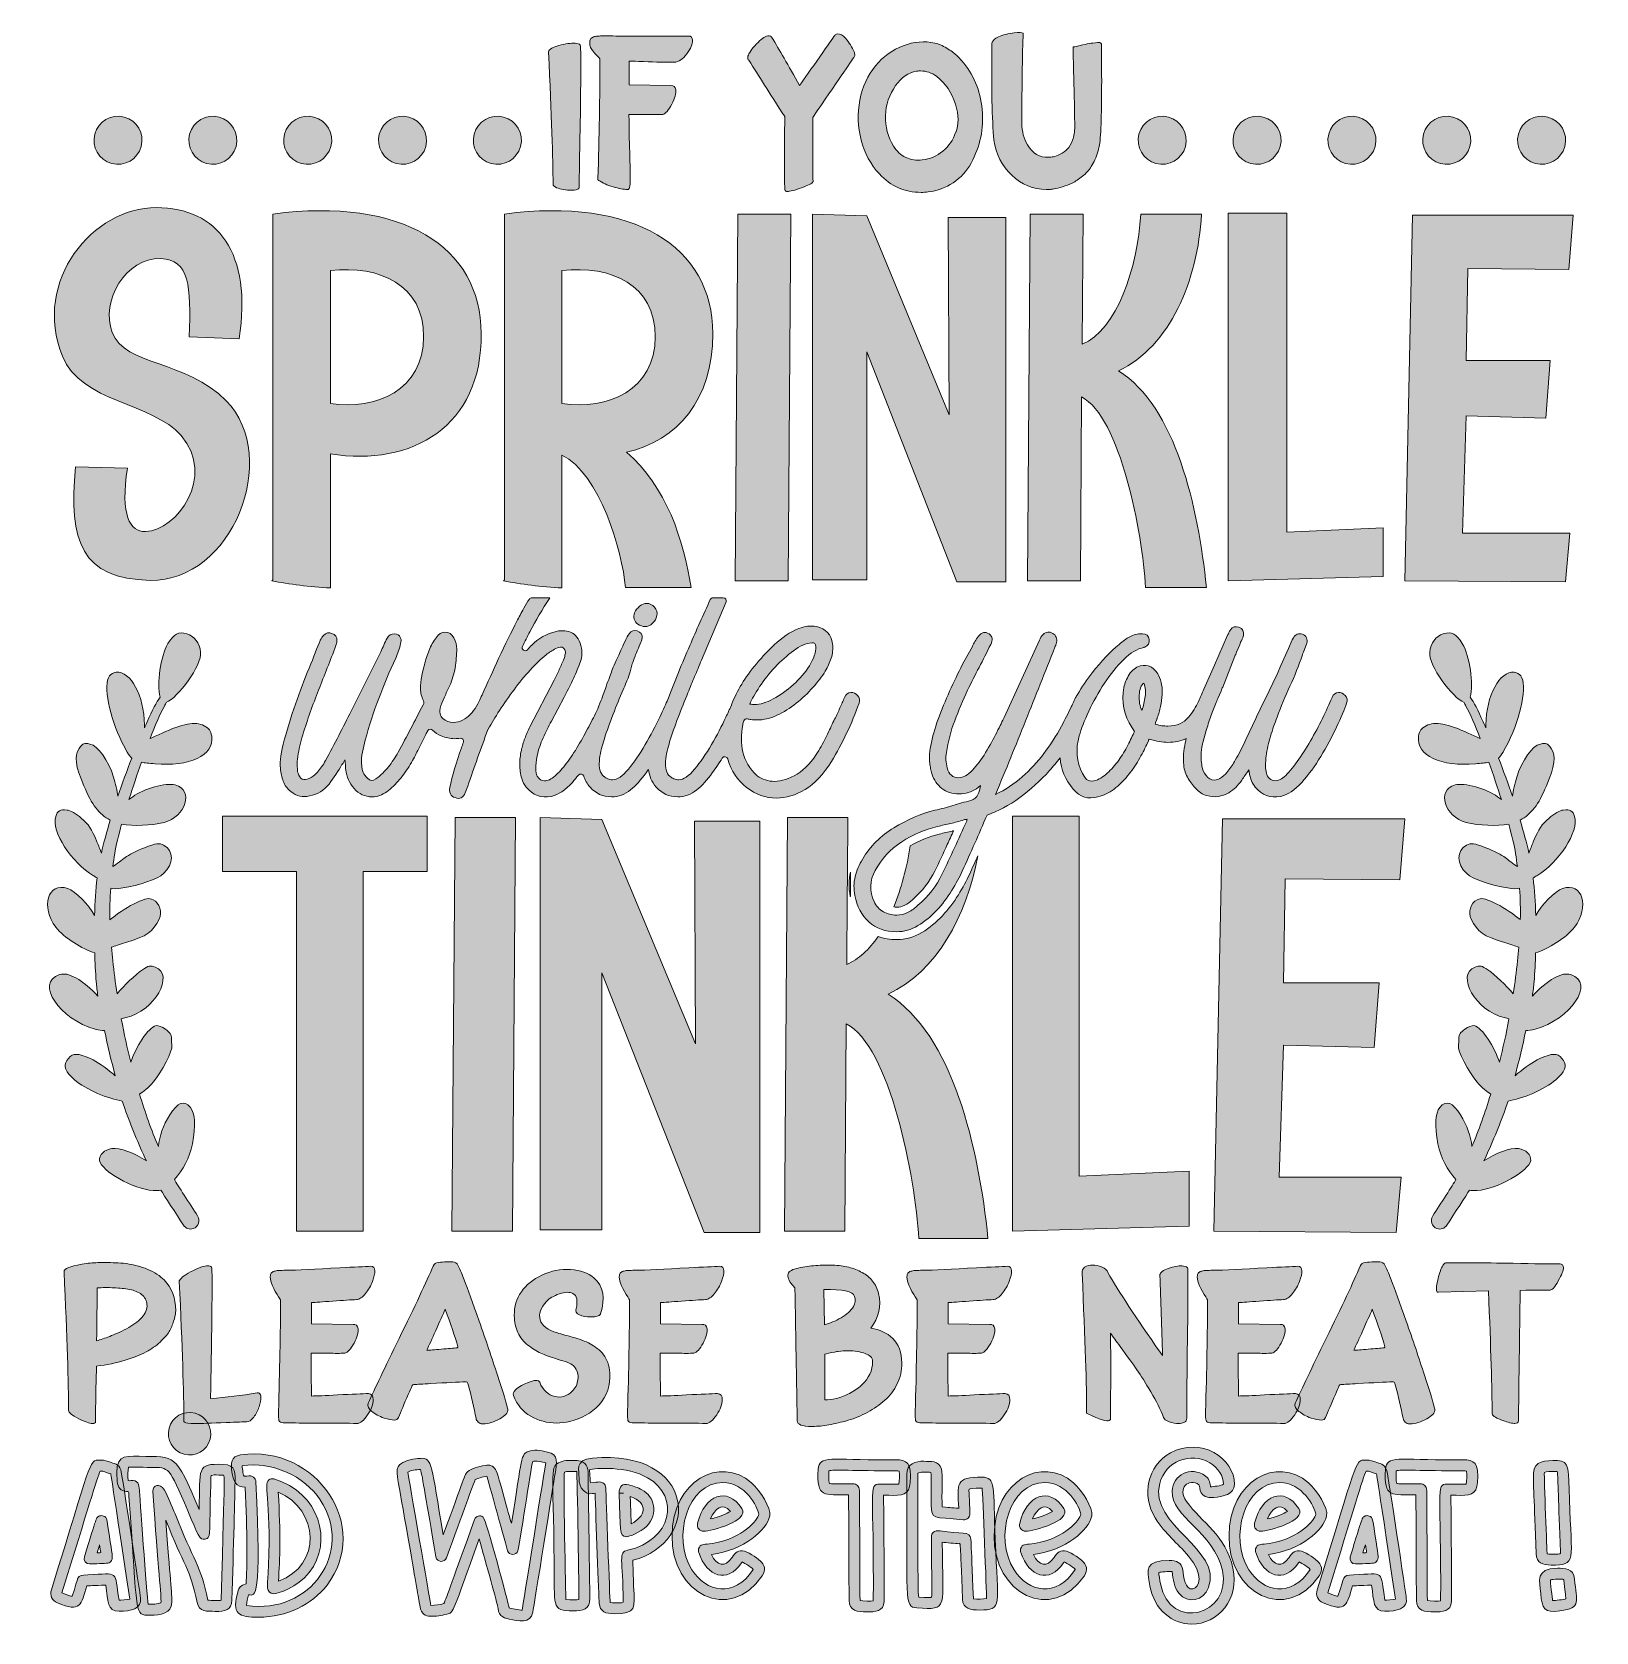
# Model space of a CAD drawing. Header units: inches. Extents: x 109 to 970, y -981 to -100.
import ezdxf

# ---------------------------------------------------------------- set-up
doc = ezdxf.new("R2010")
doc.units = ezdxf.units.IN
doc.header["$MEASUREMENT"] = 0
doc.layers.add('Layer 1', color=7, linetype='Continuous')

# ---------------------------------------------------------------- blocks, each defined once
blk = doc.blocks.new('block 2')
at = {"layer": 'Layer 1', "lineweight": 0}
blk.add_lwpolyline([(319.63, -207.77), (319.63, -207.77)], dxfattribs=at)
blk = doc.blocks.new('block 3')
at = {"layer": 'Layer 1', "true_color": 0xffffff}
h = blk.add_hatch(color=7, dxfattribs=at)
h.dxf.hatch_style = 2
edge = h.paths.add_edge_path()
edge.add_spline(control_points=[(271.36, -955.34), (263.12, -966.07), (249.14, -973), (233.75, -973), (222.81, -973), (218.33, -971.6), (222.46, -958.32), (222.73, -957.44), (223.74, -955.07), (226.73, -954.65), (227.44, -946.18), (227.47, -925.8), (226.31, -901.39), (221.14, -901.59), (219.56, -897.7), (218.93, -892.99), (218.31, -888.36), (218.31, -884.39), (223.75, -883.63), (265.97, -877.69), (295.9, -923.42), (271.36, -955.34)], knot_values=[0, 0, 0, 0, 1, 1, 1, 2, 2, 2, 3, 3, 3, 4, 4, 4, 5, 5, 5, 6, 6, 6, 7, 7, 7, 7], degree=3, periodic=1)
edge = h.paths.add_edge_path()
edge.add_spline(control_points=[(267.62, -908.45), (258.72, -894.99), (241.24, -887.25), (224.62, -889.58), (224.63, -890.43), (224.86, -891.93), (225.05, -893.36), (225.35, -895.76), (225.66, -895.49), (227.11, -895.26), (230.47, -894.72), (232.09, -896.33), (232.19, -898.43), (235.28, -963.17), (231.98, -961.23), (228.04, -960.62), (227.44, -962.7), (227.12, -964.62), (227.07, -966.48), (262.42, -971.95), (286.33, -936.72), (267.62, -908.45)], knot_values=[0, 0, 0, 0, 1, 1, 1, 2, 2, 2, 3, 3, 3, 4, 4, 4, 5, 5, 5, 6, 6, 6, 7, 7, 7, 7], degree=3, periodic=1)
edge = h.paths.add_edge_path()
edge.add_spline(control_points=[(261.6, -948.35), (254.9, -956.89), (244.06, -960.09), (241.99, -960.09), (237.64, -960.09), (238.48, -954.57), (238.67, -951.79), (241.41, -911.47), (235.85, -900.2), (239.32, -897.4), (240.08, -896.79), (241.09, -896.58), (242.03, -896.85), (267.15, -903.97), (274.87, -931.44), (261.6, -948.35)], knot_values=[0, 0, 0, 0, 1, 1, 1, 2, 2, 2, 3, 3, 3, 4, 4, 4, 5, 5, 5, 5], degree=3, periodic=1)
edge = h.paths.add_edge_path()
edge.add_spline(control_points=[(244.49, -904.08), (245.84, -927.59), (245.44, -940.39), (244.6, -953.18), (268.6, -944.58), (267.05, -913.71), (244.49, -904.08)], knot_values=[0, 0, 0, 0, 1, 1, 1, 2, 2, 2, 2], degree=3, periodic=1)
h = blk.add_hatch(color=7, dxfattribs=at)
h.dxf.hatch_style = 2
edge = h.paths.add_edge_path()
edge.add_spline(control_points=[(397.03, -893.79), (396.08, -899.18), (385.43, -966.35), (384.76, -970.19), (383.57, -976.97), (376.45, -975.05), (371.76, -974.08), (370.23, -973.76), (365.63, -972.81), (365.62, -968.28), (365.12, -965.48), (358.81, -942.77), (355.17, -929.91), (340.39, -970.53), (341.27, -970.6), (337.4, -971.31), (334.41, -972.14), (331.34, -972.52), (328.38, -972.52), (325.44, -972.52), (323.24, -970.89), (322.59, -967.3), (322.33, -965.87), (322.15, -964.92), (322.04, -964.32), (321.26, -959.72), (319.34, -948.55), (315.09, -924.05), (309.57, -892.16), (308.49, -891.44), (311.95, -888.59), (314.76, -886.24), (319.17, -885.86), (322.87, -885.53), (329.41, -884.95), (328.7, -889.02), (335.38, -927.72), (346.87, -896.34), (347.28, -894.18), (348.8, -892.88), (351.09, -890.91), (354.48, -890.21), (358.4, -889.39), (360.83, -888.88), (362.89, -889.66), (364.2, -891.59), (365.9, -894.11), (372.82, -922.4), (373, -921.3), (378.89, -884.16), (378.16, -883.21), (382.32, -881.7), (385.57, -880.51), (388.37, -881.09), (392.88, -882.02), (399.18, -883.33), (397.97, -888.49), (397.03, -893.79)], knot_values=[0, 0, 0, 0, 1, 1, 1, 2, 2, 2, 3, 3, 3, 4, 4, 4, 5, 5, 5, 6, 6, 6, 7, 7, 7, 8, 8, 8, 9, 9, 9, 10, 10, 10, 11, 11, 11, 12, 12, 12, 13, 13, 13, 14, 14, 14, 15, 15, 15, 16, 16, 16, 17, 17, 17, 18, 18, 18, 19, 19, 19, 19], degree=3, periodic=1)
edge = h.paths.add_edge_path()
edge.add_spline(control_points=[(391.8, -887.94), (390.19, -887.57), (386.26, -886.72), (384.67, -887.25), (383.61, -890.66), (377.3, -934.39), (376.51, -936.5), (375.52, -939.15), (371.72, -939.09), (370.84, -936.39), (370.3, -934.76), (359.73, -896.13), (359.4, -895.32), (356.85, -895.86), (354.27, -896.41), (353.02, -897.22), (351.67, -900.07), (346.58, -914.83), (337.15, -940.31), (336.09, -943.18), (331.9, -942.8), (331.37, -939.79), (325.95, -908.87), (323.95, -895.27), (322.78, -891.58), (320.45, -891.79), (317.3, -892.12), (315.95, -893.1), (316.02, -894.59), (328.3, -965.08), (328.55, -966.5), (331.03, -966.48), (333.43, -966.16), (335.7, -965.54), (337.03, -962.73), (340.99, -951.18), (352.68, -919.17), (353.38, -917.25), (355.76, -916.58), (357.37, -917.84), (358.97, -919.11), (371.42, -965.83), (371.62, -967.84), (372.28, -968.08), (377.58, -969.25), (378.84, -969.12), (379.02, -968.06), (391.8, -888.46), (391.8, -887.94)], knot_values=[0, 0, 0, 0, 1, 1, 1, 2, 2, 2, 3, 3, 3, 4, 4, 4, 5, 5, 5, 6, 6, 6, 7, 7, 7, 8, 8, 8, 9, 9, 9, 10, 10, 10, 11, 11, 11, 12, 12, 12, 13, 13, 13, 14, 14, 14, 15, 15, 15, 16, 16, 16, 16], degree=3, periodic=1)
h = blk.add_hatch(color=7, dxfattribs=at)
h.dxf.hatch_style = 2
edge = h.paths.add_edge_path()
edge.add_spline(control_points=[(439.74, -941.64), (439.98, -948.2), (440.15, -952.69), (440.27, -955.84), (440.75, -968.23), (442.11, -971.11), (429.52, -971.11), (425, -971.11), (421.59, -970.09), (421.3, -965.2), (421.13, -962.34), (419.4, -916.6), (419, -904.74), (418.59, -904.79), (418.11, -904.86), (417.54, -904.94), (413.68, -905.49), (410.04, -902.37), (410.22, -896.19), (410.33, -892.59), (407.38, -886.3), (417.52, -885.4), (474.36, -880.36), (478.08, -931.72), (439.74, -941.64)], knot_values=[0, 0, 0, 0, 1, 1, 1, 2, 2, 2, 3, 3, 3, 4, 4, 4, 5, 5, 5, 6, 6, 6, 7, 7, 7, 8, 8, 8, 8], degree=3, periodic=1)
edge = h.paths.add_edge_path()
edge.add_spline(control_points=[(447.96, -896.22), (436.59, -889.67), (418.76, -890.86), (415.89, -891.75), (415.96, -892.79), (416.29, -894.38), (416.24, -896.37), (416.2, -897.69), (416.53, -898.65), (416.76, -898.98), (420.95, -898.39), (422.47, -898.24), (423.8, -899.39), (424.31, -899.84), (424.93, -900.65), (424.93, -901.98), (424.99, -905.32), (427.18, -963.5), (427.31, -964.97), (427.83, -965.07), (434.55, -965.28), (434.55, -964.77), (434.43, -940.55), (431.5, -937.36), (436.91, -936.14), (461.19, -930.67), (466.28, -906.79), (447.96, -896.22)], knot_values=[0, 0, 0, 0, 1, 1, 1, 2, 2, 2, 3, 3, 3, 4, 4, 4, 5, 5, 5, 6, 6, 6, 7, 7, 7, 8, 8, 8, 9, 9, 9, 9], degree=3, periodic=1)
edge = h.paths.add_edge_path()
edge.add_spline(control_points=[(447.51, -922.83), (444.02, -926.38), (437.76, -928.65), (436.29, -928.65), (432.06, -928.65), (433.11, -924.61), (432.3, -904.77), (432.3, -904.72), (433.8, -904.67), (434.68, -904.65), (434.21, -904.66), (433.45, -904.67), (432.3, -904.69), (432.23, -900.9), (433.83, -899.2), (437.58, -900.13), (440.33, -900.81), (442.7, -901.69), (444.83, -902.82), (451.65, -906.45), (454.21, -916.03), (447.51, -922.83)], knot_values=[0, 0, 0, 0, 1, 1, 1, 2, 2, 2, 3, 3, 3, 4, 4, 4, 5, 5, 5, 6, 6, 6, 7, 7, 7, 7], degree=3, periodic=1)
edge = h.paths.add_edge_path()
edge.add_spline(control_points=[(438.39, -906.61), (438.69, -914.2), (438.82, -918.8), (438.9, -921.49), (446.71, -917.9), (448.77, -910.02), (438.39, -906.61)], knot_values=[0, 0, 0, 0, 1, 1, 1, 2, 2, 2, 2], degree=3, periodic=1)
h = blk.add_hatch(color=7, dxfattribs=at)
h.dxf.hatch_style = 2
edge = h.paths.add_edge_path()
edge.add_spline(control_points=[(770.43, -945.95), (774.24, -963.06), (762.16, -976.83), (747.54, -976.83), (737.14, -976.83), (727.09, -968.94), (724.61, -955.76), (722.78, -946.05), (721.98, -941.96), (735.32, -941.79), (739.14, -941.74), (742.32, -942.78), (742.8, -946.98), (743.22, -950.73), (744.06, -958.12), (748.37, -957.38), (752.03, -956.75), (754.44, -949.56), (745.96, -939.43), (739.47, -931.67), (733.48, -927.65), (727.61, -918.35), (719.75, -905.88), (723.3, -889.63), (735.92, -882.56), (752.5, -873.28), (771.44, -885.4), (771.22, -899.91), (771.13, -905.46), (764.81, -906.55), (759.84, -907.08), (751.34, -907.98), (752.5, -901.54), (751.7, -900.08), (746.03, -896.01), (739.59, -902.08), (744.78, -909.22), (753.29, -920.9), (766.44, -928.01), (770.43, -945.95)], knot_values=[0, 0, 0, 0, 1, 1, 1, 2, 2, 2, 3, 3, 3, 4, 4, 4, 5, 5, 5, 6, 6, 6, 7, 7, 7, 8, 8, 8, 9, 9, 9, 10, 10, 10, 11, 11, 11, 12, 12, 12, 13, 13, 13, 13], degree=3, periodic=1)
edge = h.paths.add_edge_path()
edge.add_spline(control_points=[(764.56, -947.25), (759.88, -926.23), (736.28, -917.51), (736.85, -903.56), (737.21, -894.65), (747.14, -889.32), (755.29, -895.25), (757.63, -896.95), (757.78, -899.68), (758.1, -901.22), (759.64, -901.03), (763.98, -900.72), (765.2, -899.7), (765.22, -895.25), (762.37, -890.78), (757.73, -888.01), (747.08, -881.66), (733.13, -887.22), (730.06, -899.31), (724.05, -922.95), (764.82, -935.19), (756.94, -956.65), (754.25, -963.98), (745.62, -965.91), (740.54, -959.77), (738.06, -956.77), (737.32, -952.06), (736.84, -947.84), (735.37, -947.67), (730.47, -948.13), (729.54, -948.38), (729.52, -949.54), (730.15, -952.69), (730.52, -954.65), (735.51, -981.16), (770.09, -972.13), (764.56, -947.25)], knot_values=[0, 0, 0, 0, 1, 1, 1, 2, 2, 2, 3, 3, 3, 4, 4, 4, 5, 5, 5, 6, 6, 6, 7, 7, 7, 8, 8, 8, 9, 9, 9, 10, 10, 10, 11, 11, 11, 12, 12, 12, 12], degree=3, periodic=1)
h = blk.add_hatch(color=7, dxfattribs=at)
h.dxf.hatch_style = 2
edge = h.paths.add_edge_path()
edge.add_spline(control_points=[(156.78, -969.73), (150.19, -969.73), (150.8, -964.41), (149.46, -955.33), (142.83, -955.58), (140.24, -955.7), (139, -955.75), (135.78, -966.21), (135.88, -970.74), (122.83, -965.02), (119.74, -963.67), (118.54, -961.09), (119.51, -957.95), (141.19, -888.34), (140.23, -886.08), (146.07, -886.46), (147.79, -886.57), (148.22, -886.29), (151.49, -887.49), (154.11, -888.45), (156.45, -888.39), (157.74, -891.79), (158.42, -893.58), (168.61, -962.18), (168.61, -962.22), (169.54, -968.53), (163.3, -969.73), (156.78, -969.73)], knot_values=[0, 0, 0, 0, 1, 1, 1, 2, 2, 2, 3, 3, 3, 4, 4, 4, 5, 5, 5, 6, 6, 6, 7, 7, 7, 8, 8, 8, 9, 9, 9, 9], degree=3, periodic=1)
edge = h.paths.add_edge_path()
edge.add_spline(control_points=[(162.66, -963.08), (151.44, -888.77), (152.4, -894.69), (152.14, -893.99), (149.19, -893.28), (148.49, -892.46), (146.42, -892.49), (144.62, -896.26), (139.67, -913.44), (125.32, -959.54), (128.77, -961.05), (130.28, -961.41), (130.92, -961.48), (135.06, -950.08), (132.57, -950.02), (139.5, -949.71), (157.15, -948.93), (154.18, -946.71), (156.76, -963.71), (157.46, -963.72), (161.66, -963.39), (162.66, -963.08)], knot_values=[0, 0, 0, 0, 1, 1, 1, 2, 2, 2, 3, 3, 3, 4, 4, 4, 5, 5, 5, 6, 6, 6, 7, 7, 7, 7], degree=3, periodic=1)
edge = h.paths.add_edge_path()
edge.add_spline(control_points=[(151.92, -931.48), (153.18, -939.51), (153.55, -940.84), (152.21, -942.3), (151.83, -942.71), (151.02, -943.38), (149.67, -943.32), (147.84, -943.45), (140.84, -943.68), (140.57, -943.68), (138.54, -943.68), (137.09, -941.72), (137.69, -939.78), (144.62, -917.52), (144.06, -917.97), (146.01, -917.24), (146.73, -916.98), (147.52, -916.99), (148.22, -917.28), (150.39, -918.14), (149.99, -919.06), (151.92, -931.48)], knot_values=[0, 0, 0, 0, 1, 1, 1, 2, 2, 2, 3, 3, 3, 4, 4, 4, 5, 5, 5, 6, 6, 6, 7, 7, 7, 7], degree=3, periodic=1)
edge = h.paths.add_edge_path()
edge.add_spline(control_points=[(146.76, -937.44), (146.59, -936.33), (146.36, -934.86), (146.08, -933.06), (145.67, -934.4), (145.21, -935.88), (144.69, -937.52), (145.39, -937.5), (146.1, -937.47), (146.76, -937.44)], knot_values=[0, 0, 0, 0, 1, 1, 1, 2, 2, 2, 3, 3, 3, 3], degree=3, periodic=1)
h = blk.add_hatch(color=7, dxfattribs=at)
h.dxf.hatch_style = 2
edge = h.paths.add_edge_path()
edge.add_spline(control_points=[(220.65, -901.11), (220.63, -901.64), (219.77, -936.61), (219, -963.59), (218.85, -968.96), (215.06, -970.07), (209.75, -969.82), (205.36, -969.61), (200.85, -970.33), (199.77, -964.84), (196.2, -946.67), (192.33, -944.4), (182.53, -919.59), (184.77, -950.69), (186.06, -960.69), (185.9, -964.89), (185.66, -970.91), (179.86, -971.87), (173.81, -971.87), (164.98, -971.87), (167.2, -973.43), (162.17, -906.28), (161.95, -903.34), (162.33, -903.97), (160.92, -903.83), (157.93, -903.51), (155.99, -901.44), (155.73, -898.28), (154.55, -883.93), (158.63, -884.11), (167.91, -884.37), (188.46, -884.93), (187.38, -882.04), (200.91, -913.72), (201.5, -890.83), (199.15, -888.29), (214.07, -888.85), (221.51, -889.12), (220.85, -893.37), (220.65, -901.11)], knot_values=[0, 0, 0, 0, 1, 1, 1, 2, 2, 2, 3, 3, 3, 4, 4, 4, 5, 5, 5, 6, 6, 6, 7, 7, 7, 8, 8, 8, 9, 9, 9, 10, 10, 10, 11, 11, 11, 12, 12, 12, 13, 13, 13, 13], degree=3, periodic=1)
edge = h.paths.add_edge_path()
edge.add_spline(control_points=[(212.99, -963.42), (215.11, -888.99), (215.07, -894.9), (213.85, -894.86), (210.53, -894.73), (209.66, -894.39), (207.98, -894.92), (207.06, -895.21), (207.49, -893.87), (207.05, -909.26), (206.52, -927.83), (207.38, -929.25), (204.3, -929.99), (200.93, -930.8), (200.33, -927.68), (194.68, -914.44), (184.12, -889.71), (184.42, -890.54), (174.45, -890.5), (168.18, -890.48), (163.5, -890.13), (161.97, -890.43), (161.62, -892.34), (161.48, -894.93), (161.72, -897.79), (161.74, -898), (163.1, -897.82), (163.31, -897.79), (167.25, -897.21), (167.83, -900.08), (167.99, -903.05), (167.99, -903.08), (172.06, -961.8), (172.88, -965.85), (174.66, -965.89), (178.31, -965.83), (179.87, -965), (180.18, -961.68), (178.29, -947.21), (175.39, -903.57), (175.2, -900.7), (179.21, -898.37), (181.77, -903.06), (183.54, -906.34), (186.06, -912.11), (187.63, -916.12), (197.68, -941.82), (201.87, -944.36), (205.67, -963.65), (206.54, -963.75), (208.17, -963.73), (210.04, -963.81), (213.3, -963.97), (212.98, -963.78), (212.99, -963.42)], knot_values=[0, 0, 0, 0, 1, 1, 1, 2, 2, 2, 3, 3, 3, 4, 4, 4, 5, 5, 5, 6, 6, 6, 7, 7, 7, 8, 8, 8, 9, 9, 9, 10, 10, 10, 11, 11, 11, 12, 12, 12, 13, 13, 13, 14, 14, 14, 15, 15, 15, 16, 16, 16, 17, 17, 17, 18, 18, 18, 18], degree=3, periodic=1)
h = blk.add_hatch(color=7, dxfattribs=at)
h.dxf.hatch_style = 2
edge = h.paths.add_edge_path()
edge.add_spline(control_points=[(416.18, -962.75), (416.24, -968.57), (412.4, -969.51), (406.86, -969.51), (394.5, -969.51), (396.87, -966.83), (396.52, -942.68), (395.77, -890.4), (394.13, -889.97), (399.79, -887.59), (402.55, -886.43), (405.21, -886.62), (409.1, -886.75), (414.46, -886.93), (415.13, -890.97), (415.17, -893.99), (415.59, -926.34), (416.18, -962.77), (416.18, -962.75)], knot_values=[0, 0, 0, 0, 1, 1, 1, 2, 2, 2, 3, 3, 3, 4, 4, 4, 5, 5, 5, 6, 6, 6, 6], degree=3, periodic=1)
edge = h.paths.add_edge_path()
edge.add_spline(control_points=[(408.9, -892.76), (405.09, -892.63), (403.5, -892.55), (402.12, -893.13), (401.41, -893.43), (402.87, -963.18), (402.88, -963.21), (405.75, -963.63), (408.91, -963.52), (410.15, -963.3), (410.18, -962.93), (409.2, -892.77), (408.9, -892.76)], knot_values=[0, 0, 0, 0, 1, 1, 1, 2, 2, 2, 3, 3, 3, 4, 4, 4, 4], degree=3, periodic=1)
h = blk.add_hatch(color=7, dxfattribs=at)
h.dxf.hatch_style = 2
edge = h.paths.add_edge_path()
edge.add_spline(control_points=[(483.1, -938.56), (486.13, -944.6), (490.39, -946.15), (494.46, -940.07), (496.2, -937.43), (498.08, -935.83), (501.36, -936.67), (504.43, -937.45), (509.67, -941.67), (509.72, -941.71), (512.62, -944.08), (513.13, -947.15), (511.13, -950.13), (493.21, -976.85), (460.84, -959.81), (461.41, -928.15), (461.59, -897.7), (487.81, -883.83), (505.16, -898.99), (509.86, -903.09), (516.06, -913.01), (515.2, -917.24), (513.6, -925.09), (501.06, -936.04), (483.1, -938.56)], knot_values=[0, 0, 0, 0, 1, 1, 1, 2, 2, 2, 3, 3, 3, 4, 4, 4, 5, 5, 5, 6, 6, 6, 7, 7, 7, 8, 8, 8, 8], degree=3, periodic=1)
edge = h.paths.add_edge_path()
edge.add_spline(control_points=[(509.24, -916.3), (508.53, -912.24), (501.71, -898.81), (489.38, -898.81), (469.86, -898.81), (461.09, -929.24), (472.38, -946.88), (480.24, -959.16), (495.62, -962.46), (506.14, -946.78), (506.42, -946.36), (501.25, -942.99), (500.04, -942.55), (499.91, -942.72), (499.76, -942.95), (499.65, -943.12), (491.95, -954.76), (480.48, -950.72), (476.16, -937.42), (476.02, -936.99), (475.59, -935.66), (476.47, -934.36), (477.71, -932.52), (479.17, -933.16), (483.66, -932.39), (492.74, -930.83), (498.88, -927.25), (502.42, -924.53), (506.97, -921.04), (508.81, -917.83), (509.24, -916.3)], knot_values=[0, 0, 0, 0, 1, 1, 1, 2, 2, 2, 3, 3, 3, 4, 4, 4, 5, 5, 5, 6, 6, 6, 7, 7, 7, 8, 8, 8, 9, 9, 9, 10, 10, 10, 10], degree=3, periodic=1)
edge = h.paths.add_edge_path()
edge.add_spline(control_points=[(499.82, -913.17), (504.16, -920.09), (483.11, -925.62), (478.77, -925.62), (476.59, -925.62), (474.92, -923.74), (475.5, -921.28), (479.19, -905.73), (492.01, -900.71), (499.82, -913.17)], knot_values=[0, 0, 0, 0, 1, 1, 1, 2, 2, 2, 3, 3, 3, 3], degree=3, periodic=1)
edge = h.paths.add_edge_path()
edge.add_spline(control_points=[(493.56, -914.75), (489.24, -909.53), (485.03, -913.08), (482.57, -918.91), (487.84, -917.75), (491.71, -915.95), (493.56, -914.75)], knot_values=[0, 0, 0, 0, 1, 1, 1, 2, 2, 2, 2], degree=3, periodic=1)
h = blk.add_hatch(color=7, dxfattribs=at)
h.dxf.hatch_style = 2
edge = h.paths.add_edge_path()
edge.add_spline(control_points=[(592.2, -901.05), (591.14, -906.77), (585.93, -905.92), (577.95, -905.76), (578.18, -924.23), (578.33, -963.01), (578.27, -964.42), (578.03, -969.85), (573.13, -970.14), (568.84, -970.14), (563.34, -970.14), (559.07, -969.35), (558.96, -963.79), (558.89, -960.13), (558.69, -910.01), (558.69, -905.55), (545.37, -905.54), (540.89, -907.5), (541.9, -891.53), (542.39, -883.77), (549, -886.41), (580.03, -886.31), (586.53, -886.29), (591.92, -885.6), (592.57, -892.05), (592.88, -895.06), (592.75, -898.09), (592.2, -901.05)], knot_values=[0, 0, 0, 0, 1, 1, 1, 2, 2, 2, 3, 3, 3, 4, 4, 4, 5, 5, 5, 6, 6, 6, 7, 7, 7, 8, 8, 8, 9, 9, 9, 9], degree=3, periodic=1)
edge = h.paths.add_edge_path()
edge.add_spline(control_points=[(586.59, -892.65), (586.55, -892.22), (582.35, -892.32), (580.04, -892.33), (559.61, -892.39), (547.93, -891.44), (547.85, -892.61), (547.75, -894.14), (547.45, -898.05), (548.19, -899.4), (549, -899.54), (551.51, -899.53), (560.99, -899.54), (562, -899.53), (562.85, -899.77), (563.58, -900.49), (565.01, -901.9), (564.63, -902.84), (564.72, -912.71), (564.74, -914.88), (564.91, -962.67), (564.98, -963.86), (566.34, -964.23), (571.52, -964.16), (572.26, -964), (572.75, -904.67), (569.39, -899.29), (575.79, -899.67), (578.92, -899.83), (582.86, -899.74), (586.32, -899.77), (586.74, -897.43), (586.83, -895.03), (586.59, -892.65)], knot_values=[0, 0, 0, 0, 1, 1, 1, 2, 2, 2, 3, 3, 3, 4, 4, 4, 5, 5, 5, 6, 6, 6, 7, 7, 7, 8, 8, 8, 9, 9, 9, 10, 10, 10, 11, 11, 11, 11], degree=3, periodic=1)
h = blk.add_hatch(color=7, dxfattribs=at)
h.dxf.hatch_style = 2
edge = h.paths.add_edge_path()
edge.add_spline(control_points=[(630.99, -969.06), (625.92, -969.06), (621.61, -968.51), (621.4, -963.16), (620.05, -929.17), (620.4, -932.58), (619.55, -932.52), (617.54, -932.36), (612.27, -931.95), (610.28, -931.73), (610.37, -968.57), (614.03, -969.09), (596.23, -967.86), (588.93, -967.35), (591.07, -963.54), (590.76, -894.15), (590.73, -888.82), (595.53, -886.88), (600.14, -887.13), (603.82, -887.33), (608.37, -886.38), (609.79, -891.39), (610.53, -894.01), (609.93, -906.08), (610.2, -912.19), (616.13, -912.89), (614.87, -912.63), (619.37, -913.03), (618.7, -899.59), (617.19, -895.62), (632.28, -895.87), (639.84, -895.99), (638.26, -900.8), (639.43, -930.32), (640.91, -967.33), (643.56, -969.06), (630.99, -969.06)], knot_values=[0, 0, 0, 0, 1, 1, 1, 2, 2, 2, 3, 3, 3, 4, 4, 4, 5, 5, 5, 6, 6, 6, 7, 7, 7, 8, 8, 8, 9, 9, 9, 10, 10, 10, 11, 11, 11, 12, 12, 12, 12], degree=3, periodic=1)
edge = h.paths.add_edge_path()
edge.add_spline(control_points=[(632.17, -901.88), (626.88, -901.8), (625.46, -902.22), (625.08, -902.45), (624.85, -903.18), (625.12, -905.82), (625.2, -908.35), (625.44, -916.08), (625.98, -917.07), (624.48, -918.48), (623.81, -919.11), (622.91, -919.43), (621.8, -919.3), (605.17, -917.67), (604.35, -919.51), (604.15, -911.17), (604.02, -906.02), (604.32, -895.65), (604.03, -893.23), (603.14, -893.15), (601.63, -893.24), (599.81, -893.14), (598.46, -893.06), (597.39, -893.36), (596.79, -893.7), (596.79, -893.72), (596.59, -961.83), (597.29, -961.91), (601.94, -962.42), (603.78, -962.07), (604.09, -962.07), (604.96, -961.98), (604.36, -955.52), (604.26, -928.95), (604.25, -926.61), (605.66, -925.01), (609.05, -925.5), (620.7, -927.19), (625.8, -925.38), (626.05, -929.97), (626.03, -929.7), (626.03, -928.2), (627.4, -962.81), (630.06, -963.13), (632.41, -963.12), (634.59, -962.76), (634.79, -960.57), (632.5, -903.73), (632.17, -901.88)], knot_values=[0, 0, 0, 0, 1, 1, 1, 2, 2, 2, 3, 3, 3, 4, 4, 4, 5, 5, 5, 6, 6, 6, 7, 7, 7, 8, 8, 8, 9, 9, 9, 10, 10, 10, 11, 11, 11, 12, 12, 12, 13, 13, 13, 14, 14, 14, 15, 15, 15, 16, 16, 16, 16], degree=3, periodic=1)
h = blk.add_hatch(color=7, dxfattribs=at)
h.dxf.hatch_style = 2
edge = h.paths.add_edge_path()
edge.add_spline(control_points=[(660.52, -938.56), (663.55, -944.6), (667.81, -946.15), (671.87, -940.07), (673.62, -937.43), (675.5, -935.83), (678.78, -936.67), (681.85, -937.45), (687.08, -941.67), (687.14, -941.71), (690.04, -944.08), (690.55, -947.15), (688.55, -950.13), (670.63, -976.85), (638.26, -959.81), (638.83, -928.15), (639.01, -897.7), (665.23, -883.83), (682.58, -898.99), (687.28, -903.09), (693.48, -913.01), (692.62, -917.24), (691.01, -925.09), (678.48, -936.04), (660.52, -938.56)], knot_values=[0, 0, 0, 0, 1, 1, 1, 2, 2, 2, 3, 3, 3, 4, 4, 4, 5, 5, 5, 6, 6, 6, 7, 7, 7, 8, 8, 8, 8], degree=3, periodic=1)
edge = h.paths.add_edge_path()
edge.add_spline(control_points=[(686.66, -916.3), (685.95, -912.24), (679.13, -898.81), (666.8, -898.81), (647.27, -898.81), (638.51, -929.24), (649.8, -946.88), (657.66, -959.16), (673.04, -962.46), (683.56, -946.78), (683.84, -946.36), (678.67, -942.99), (677.46, -942.55), (677.33, -942.72), (677.18, -942.95), (677.07, -943.12), (669.37, -954.76), (657.89, -950.72), (653.58, -937.42), (653.44, -936.99), (653.01, -935.66), (653.89, -934.36), (655.13, -932.52), (656.59, -933.16), (661.08, -932.39), (670.16, -930.83), (676.3, -927.25), (679.84, -924.53), (684.39, -921.04), (686.23, -917.83), (686.66, -916.3)], knot_values=[0, 0, 0, 0, 1, 1, 1, 2, 2, 2, 3, 3, 3, 4, 4, 4, 5, 5, 5, 6, 6, 6, 7, 7, 7, 8, 8, 8, 9, 9, 9, 10, 10, 10, 10], degree=3, periodic=1)
edge = h.paths.add_edge_path()
edge.add_spline(control_points=[(677.24, -913.17), (681.57, -920.09), (660.52, -925.62), (656.18, -925.62), (654.01, -925.62), (652.34, -923.74), (652.92, -921.28), (656.61, -905.73), (669.43, -900.71), (677.24, -913.17)], knot_values=[0, 0, 0, 0, 1, 1, 1, 2, 2, 2, 3, 3, 3, 3], degree=3, periodic=1)
edge = h.paths.add_edge_path()
edge.add_spline(control_points=[(670.98, -914.75), (666.66, -909.53), (662.45, -913.08), (659.99, -918.91), (665.26, -917.75), (669.13, -915.95), (670.98, -914.75)], knot_values=[0, 0, 0, 0, 1, 1, 1, 2, 2, 2, 2], degree=3, periodic=1)
h = blk.add_hatch(color=7, dxfattribs=at)
h.dxf.hatch_style = 2
edge = h.paths.add_edge_path()
edge.add_spline(control_points=[(789.94, -938.56), (792.97, -944.6), (797.23, -946.15), (801.29, -940.07), (803.04, -937.43), (804.91, -935.83), (808.2, -936.67), (811.27, -937.45), (816.5, -941.67), (816.55, -941.71), (819.45, -944.08), (819.97, -947.15), (817.97, -950.13), (800.04, -976.85), (767.67, -959.81), (768.25, -928.15), (768.43, -897.7), (794.65, -883.83), (811.99, -898.99), (816.7, -903.09), (822.89, -913.01), (822.03, -917.24), (820.43, -925.09), (807.89, -936.04), (789.94, -938.56)], knot_values=[0, 0, 0, 0, 1, 1, 1, 2, 2, 2, 3, 3, 3, 4, 4, 4, 5, 5, 5, 6, 6, 6, 7, 7, 7, 8, 8, 8, 8], degree=3, periodic=1)
edge = h.paths.add_edge_path()
edge.add_spline(control_points=[(816.07, -916.3), (815.36, -912.24), (808.54, -898.81), (796.21, -898.81), (776.69, -898.81), (767.92, -929.24), (779.21, -946.88), (787.07, -959.16), (802.46, -962.46), (812.97, -946.78), (813.26, -946.36), (808.09, -942.99), (806.87, -942.55), (806.74, -942.72), (806.6, -942.95), (806.48, -943.12), (798.79, -954.76), (787.31, -950.72), (783, -937.42), (782.86, -936.99), (782.43, -935.66), (783.31, -934.36), (784.55, -932.52), (786.01, -933.16), (790.5, -932.39), (799.58, -930.83), (805.71, -927.25), (809.26, -924.53), (813.81, -921.04), (815.64, -917.83), (816.07, -916.3)], knot_values=[0, 0, 0, 0, 1, 1, 1, 2, 2, 2, 3, 3, 3, 4, 4, 4, 5, 5, 5, 6, 6, 6, 7, 7, 7, 8, 8, 8, 9, 9, 9, 10, 10, 10, 10], degree=3, periodic=1)
edge = h.paths.add_edge_path()
edge.add_spline(control_points=[(806.66, -913.17), (810.99, -920.09), (789.94, -925.62), (785.6, -925.62), (783.42, -925.62), (781.75, -923.74), (782.34, -921.28), (786.02, -905.73), (798.85, -900.71), (806.66, -913.17)], knot_values=[0, 0, 0, 0, 1, 1, 1, 2, 2, 2, 3, 3, 3, 3], degree=3, periodic=1)
edge = h.paths.add_edge_path()
edge.add_spline(control_points=[(800.39, -914.75), (796.07, -909.53), (791.86, -913.08), (789.41, -918.91), (794.68, -917.75), (798.55, -915.95), (800.39, -914.75)], knot_values=[0, 0, 0, 0, 1, 1, 1, 2, 2, 2, 2], degree=3, periodic=1)
h = blk.add_hatch(color=7, dxfattribs=at)
h.dxf.hatch_style = 2
edge = h.paths.add_edge_path()
edge.add_spline(control_points=[(854.09, -969.73), (847.5, -969.73), (848.11, -964.41), (846.76, -955.33), (840.14, -955.58), (837.55, -955.7), (836.31, -955.75), (833.09, -966.21), (833.19, -970.74), (820.13, -965.02), (817.05, -963.67), (815.84, -961.09), (816.82, -957.95), (838.49, -888.34), (837.54, -886.08), (843.38, -886.46), (845.1, -886.57), (845.52, -886.29), (848.79, -887.49), (851.41, -888.45), (853.75, -888.39), (855.05, -891.79), (855.73, -893.58), (865.91, -962.18), (865.92, -962.22), (866.85, -968.53), (860.61, -969.73), (854.09, -969.73)], knot_values=[0, 0, 0, 0, 1, 1, 1, 2, 2, 2, 3, 3, 3, 4, 4, 4, 5, 5, 5, 6, 6, 6, 7, 7, 7, 8, 8, 8, 9, 9, 9, 9], degree=3, periodic=1)
edge = h.paths.add_edge_path()
edge.add_spline(control_points=[(859.97, -963.08), (848.74, -888.77), (849.71, -894.69), (849.45, -893.99), (846.49, -893.28), (845.79, -892.46), (843.72, -892.49), (841.92, -896.26), (836.98, -913.44), (822.63, -959.54), (826.08, -961.05), (827.59, -961.41), (828.23, -961.48), (832.37, -950.08), (829.88, -950.02), (836.8, -949.71), (854.46, -948.93), (851.49, -946.71), (854.07, -963.71), (854.77, -963.72), (858.96, -963.39), (859.97, -963.08)], knot_values=[0, 0, 0, 0, 1, 1, 1, 2, 2, 2, 3, 3, 3, 4, 4, 4, 5, 5, 5, 6, 6, 6, 7, 7, 7, 7], degree=3, periodic=1)
edge = h.paths.add_edge_path()
edge.add_spline(control_points=[(849.23, -931.48), (850.48, -939.51), (850.86, -940.84), (849.52, -942.3), (849.14, -942.71), (848.32, -943.38), (846.98, -943.32), (845.15, -943.45), (838.15, -943.68), (837.87, -943.68), (835.85, -943.68), (834.4, -941.72), (835, -939.78), (841.93, -917.52), (841.36, -917.97), (843.32, -917.24), (844.04, -916.98), (844.82, -916.99), (845.53, -917.28), (847.69, -918.14), (847.29, -919.06), (849.23, -931.48)], knot_values=[0, 0, 0, 0, 1, 1, 1, 2, 2, 2, 3, 3, 3, 4, 4, 4, 5, 5, 5, 6, 6, 6, 7, 7, 7, 7], degree=3, periodic=1)
edge = h.paths.add_edge_path()
edge.add_spline(control_points=[(844.06, -937.44), (843.9, -936.33), (843.67, -934.86), (843.39, -933.06), (842.98, -934.4), (842.51, -935.88), (842, -937.52), (842.7, -937.5), (843.41, -937.47), (844.06, -937.44)], knot_values=[0, 0, 0, 0, 1, 1, 1, 2, 2, 2, 3, 3, 3, 3], degree=3, periodic=1)
h = blk.add_hatch(color=7, dxfattribs=at)
h.dxf.hatch_style = 2
edge = h.paths.add_edge_path()
edge.add_spline(control_points=[(904.73, -901.05), (903.66, -906.77), (898.46, -905.92), (890.48, -905.76), (890.71, -924.23), (890.86, -963.01), (890.8, -964.42), (890.56, -969.85), (885.66, -970.14), (881.37, -970.14), (875.87, -970.14), (871.6, -969.35), (871.49, -963.79), (871.42, -960.13), (871.22, -910.01), (871.22, -905.55), (857.9, -905.54), (853.42, -907.5), (854.43, -891.53), (854.92, -883.77), (861.53, -886.41), (892.55, -886.31), (899.06, -886.29), (904.45, -885.6), (905.1, -892.05), (905.41, -895.06), (905.28, -898.09), (904.73, -901.05)], knot_values=[0, 0, 0, 0, 1, 1, 1, 2, 2, 2, 3, 3, 3, 4, 4, 4, 5, 5, 5, 6, 6, 6, 7, 7, 7, 8, 8, 8, 9, 9, 9, 9], degree=3, periodic=1)
edge = h.paths.add_edge_path()
edge.add_spline(control_points=[(899.12, -892.65), (899.08, -892.22), (894.88, -892.32), (892.57, -892.33), (872.14, -892.39), (860.46, -891.44), (860.38, -892.61), (860.28, -894.14), (859.98, -898.05), (860.72, -899.4), (861.53, -899.54), (864.04, -899.53), (873.52, -899.54), (874.53, -899.53), (875.38, -899.77), (876.11, -900.49), (877.54, -901.9), (877.16, -902.84), (877.25, -912.71), (877.27, -914.88), (877.44, -962.67), (877.51, -963.86), (878.87, -964.23), (884.05, -964.16), (884.79, -964), (885.28, -904.67), (881.92, -899.29), (888.32, -899.67), (891.45, -899.83), (895.39, -899.74), (898.85, -899.77), (899.27, -897.43), (899.36, -895.03), (899.12, -892.65)], knot_values=[0, 0, 0, 0, 1, 1, 1, 2, 2, 2, 3, 3, 3, 4, 4, 4, 5, 5, 5, 6, 6, 6, 7, 7, 7, 8, 8, 8, 9, 9, 9, 10, 10, 10, 11, 11, 11, 11], degree=3, periodic=1)
h = blk.add_hatch(color=7, dxfattribs=at)
h.dxf.hatch_style = 2
edge = h.paths.add_edge_path()
edge.add_spline(control_points=[(945.62, -944.3), (941.11, -944.3), (937.6, -943.06), (937.43, -938.13), (936.42, -908.21), (935.72, -897.92), (935.92, -893.68), (936.26, -886.71), (942.38, -886.66), (949.15, -886.75), (955.98, -886.86), (955.32, -892.08), (955.79, -908.23), (956.81, -942.6), (960.11, -944.3), (945.62, -944.3)], knot_values=[0, 0, 0, 0, 1, 1, 1, 2, 2, 2, 3, 3, 3, 4, 4, 4, 5, 5, 5, 5], degree=3, periodic=1)
edge = h.paths.add_edge_path()
edge.add_spline(control_points=[(950.56, -969.54), (941.91, -970.74), (940.73, -968.25), (939.95, -959.98), (939.3, -953.16), (936.83, -946.1), (949.19, -946.07), (953.04, -946.06), (958.05, -945.82), (958.59, -951.99), (959.68, -964.39), (962.76, -967.85), (950.56, -969.54)], knot_values=[0, 0, 0, 0, 1, 1, 1, 2, 2, 2, 3, 3, 3, 4, 4, 4, 4], degree=3, periodic=1)
edge = h.paths.add_edge_path()
edge.add_spline(control_points=[(943.46, -938.13), (944.35, -938.35), (946.72, -938.26), (947.13, -938.26), (951.3, -938.26), (950.83, -938.25), (950.78, -937.13), (949.61, -909.01), (949.67, -896.31), (948.99, -892.76), (944.77, -892.69), (943.21, -892.71), (941.96, -893.38), (941.73, -895.55), (943.45, -938.11), (943.46, -938.13)], knot_values=[0, 0, 0, 0, 1, 1, 1, 2, 2, 2, 3, 3, 3, 4, 4, 4, 5, 5, 5, 5], degree=3, periodic=1)
edge = h.paths.add_edge_path()
edge.add_spline(control_points=[(953.76, -962.87), (953.78, -961.41), (953.06, -957.79), (952.6, -952.51), (952.56, -952.09), (953.02, -952.09), (948.01, -952.09), (946.18, -952.09), (945.43, -952.48), (945.3, -952.63), (945.16, -952.79), (946.28, -963.06), (946.53, -963.84), (947.77, -963.95), (952.69, -963.22), (953.76, -962.87)], knot_values=[0, 0, 0, 0, 1, 1, 1, 2, 2, 2, 3, 3, 3, 4, 4, 4, 5, 5, 5, 5], degree=3, periodic=1)
at = {"layer": 'Layer 1', "lineweight": 0}
blk.add_lwpolyline([(322.04, -964.32), (322.04, -964.32)], dxfattribs=at)
for points, knots in [([(271.36, -955.34), (263.12, -966.07), (249.14, -973), (233.75, -973), (222.81, -973), (218.33, -971.6), (222.46, -958.32), (222.73, -957.44), (223.74, -955.07), (226.73, -954.65), (227.44, -946.18), (227.47, -925.8), (226.31, -901.39), (221.14, -901.59), (219.56, -897.7), (218.93, -892.99), (218.31, -888.36), (218.31, -884.39), (223.75, -883.63), (265.97, -877.69), (295.9, -923.42), (271.36, -955.34)], [0, 0, 0, 0, 1, 1, 1, 2, 2, 2, 3, 3, 3, 4, 4, 4, 5, 5, 5, 6, 6, 6, 7, 7, 7, 7]), ([(397.03, -893.79), (396.08, -899.18), (385.43, -966.35), (384.76, -970.19), (383.57, -976.97), (376.45, -975.05), (371.76, -974.08), (370.23, -973.76), (365.63, -972.81), (365.62, -968.28), (365.12, -965.48), (358.81, -942.77), (355.17, -929.91), (340.39, -970.53), (341.27, -970.6), (337.4, -971.31), (334.41, -972.14), (331.34, -972.52), (328.38, -972.52), (325.44, -972.52), (323.24, -970.89), (322.59, -967.3), (322.33, -965.87), (322.15, -964.92), (322.04, -964.32), (321.26, -959.72), (319.34, -948.55), (315.09, -924.05), (309.57, -892.16), (308.49, -891.44), (311.95, -888.59), (314.76, -886.24), (319.17, -885.86), (322.87, -885.53), (329.41, -884.95), (328.7, -889.02), (335.38, -927.72), (346.87, -896.34), (347.28, -894.18), (348.8, -892.88), (351.09, -890.91), (354.48, -890.21), (358.4, -889.39), (360.83, -888.88), (362.89, -889.66), (364.2, -891.59), (365.9, -894.11), (372.82, -922.4), (373, -921.3), (378.89, -884.16), (378.16, -883.21), (382.32, -881.7), (385.57, -880.51), (388.37, -881.09), (392.88, -882.02), (399.18, -883.33), (397.97, -888.49), (397.03, -893.79)], [0, 0, 0, 0, 1, 1, 1, 2, 2, 2, 3, 3, 3, 4, 4, 4, 5, 5, 5, 6, 6, 6, 7, 7, 7, 8, 8, 8, 9, 9, 9, 10, 10, 10, 11, 11, 11, 12, 12, 12, 13, 13, 13, 14, 14, 14, 15, 15, 15, 16, 16, 16, 17, 17, 17, 18, 18, 18, 19, 19, 19, 19]), ([(439.74, -941.64), (439.98, -948.2), (440.15, -952.69), (440.27, -955.84), (440.75, -968.23), (442.11, -971.11), (429.52, -971.11), (425, -971.11), (421.59, -970.09), (421.3, -965.2), (421.13, -962.34), (419.4, -916.6), (419, -904.74), (418.59, -904.79), (418.11, -904.86), (417.54, -904.94), (413.68, -905.49), (410.04, -902.37), (410.22, -896.19), (410.33, -892.59), (407.38, -886.3), (417.52, -885.4), (474.36, -880.36), (478.08, -931.72), (439.74, -941.64)], [0, 0, 0, 0, 1, 1, 1, 2, 2, 2, 3, 3, 3, 4, 4, 4, 5, 5, 5, 6, 6, 6, 7, 7, 7, 8, 8, 8, 8]), ([(770.43, -945.95), (774.24, -963.06), (762.16, -976.83), (747.54, -976.83), (737.14, -976.83), (727.09, -968.94), (724.61, -955.76), (722.78, -946.05), (721.98, -941.96), (735.32, -941.79), (739.14, -941.74), (742.32, -942.78), (742.8, -946.98), (743.22, -950.73), (744.06, -958.12), (748.37, -957.38), (752.03, -956.75), (754.44, -949.56), (745.96, -939.43), (739.47, -931.67), (733.48, -927.65), (727.61, -918.35), (719.75, -905.88), (723.3, -889.63), (735.92, -882.56), (752.5, -873.28), (771.44, -885.4), (771.22, -899.91), (771.13, -905.46), (764.81, -906.55), (759.84, -907.08), (751.34, -907.98), (752.5, -901.54), (751.7, -900.08), (746.03, -896.01), (739.59, -902.08), (744.78, -909.22), (753.29, -920.9), (766.44, -928.01), (770.43, -945.95)], [0, 0, 0, 0, 1, 1, 1, 2, 2, 2, 3, 3, 3, 4, 4, 4, 5, 5, 5, 6, 6, 6, 7, 7, 7, 8, 8, 8, 9, 9, 9, 10, 10, 10, 11, 11, 11, 12, 12, 12, 13, 13, 13, 13]), ([(156.78, -969.73), (150.19, -969.73), (150.8, -964.41), (149.46, -955.33), (142.83, -955.58), (140.24, -955.7), (139, -955.75), (135.78, -966.21), (135.88, -970.74), (122.83, -965.02), (119.74, -963.67), (118.54, -961.09), (119.51, -957.95), (141.19, -888.34), (140.23, -886.08), (146.07, -886.46), (147.79, -886.57), (148.22, -886.29), (151.49, -887.49), (154.11, -888.45), (156.45, -888.39), (157.74, -891.79), (158.42, -893.58), (168.61, -962.18), (168.61, -962.22), (169.54, -968.53), (163.3, -969.73), (156.78, -969.73)], [0, 0, 0, 0, 1, 1, 1, 2, 2, 2, 3, 3, 3, 4, 4, 4, 5, 5, 5, 6, 6, 6, 7, 7, 7, 8, 8, 8, 9, 9, 9, 9]), ([(162.66, -963.08), (151.44, -888.77), (152.4, -894.69), (152.14, -893.99), (149.19, -893.28), (148.49, -892.46), (146.42, -892.49), (144.62, -896.26), (139.67, -913.44), (125.32, -959.54), (128.77, -961.05), (130.28, -961.41), (130.92, -961.48), (135.06, -950.08), (132.57, -950.02), (139.5, -949.71), (157.15, -948.93), (154.18, -946.71), (156.76, -963.71), (157.46, -963.72), (161.66, -963.39), (162.66, -963.08)], [0, 0, 0, 0, 1, 1, 1, 2, 2, 2, 3, 3, 3, 4, 4, 4, 5, 5, 5, 6, 6, 6, 7, 7, 7, 7]), ([(220.65, -901.11), (220.63, -901.64), (219.77, -936.61), (219, -963.59), (218.85, -968.96), (215.06, -970.07), (209.75, -969.82), (205.36, -969.61), (200.85, -970.33), (199.77, -964.84), (196.2, -946.67), (192.33, -944.4), (182.53, -919.59), (184.77, -950.69), (186.06, -960.69), (185.9, -964.89), (185.66, -970.91), (179.86, -971.87), (173.81, -971.87), (164.98, -971.87), (167.2, -973.43), (162.17, -906.28), (161.95, -903.34), (162.33, -903.97), (160.92, -903.83), (157.93, -903.51), (155.99, -901.44), (155.73, -898.28), (154.55, -883.93), (158.63, -884.11), (167.91, -884.37), (188.46, -884.93), (187.38, -882.04), (200.91, -913.72), (201.5, -890.83), (199.15, -888.29), (214.07, -888.85), (221.51, -889.12), (220.85, -893.37), (220.65, -901.11)], [0, 0, 0, 0, 1, 1, 1, 2, 2, 2, 3, 3, 3, 4, 4, 4, 5, 5, 5, 6, 6, 6, 7, 7, 7, 8, 8, 8, 9, 9, 9, 10, 10, 10, 11, 11, 11, 12, 12, 12, 13, 13, 13, 13]), ([(212.99, -963.42), (215.11, -888.99), (215.07, -894.9), (213.85, -894.86), (210.53, -894.73), (209.66, -894.39), (207.98, -894.92), (207.06, -895.21), (207.49, -893.87), (207.05, -909.26), (206.52, -927.83), (207.38, -929.25), (204.3, -929.99), (200.93, -930.8), (200.33, -927.68), (194.68, -914.44), (184.12, -889.71), (184.42, -890.54), (174.45, -890.5), (168.18, -890.48), (163.5, -890.13), (161.97, -890.43), (161.62, -892.34), (161.48, -894.93), (161.72, -897.79), (161.74, -898), (163.1, -897.82), (163.31, -897.79), (167.25, -897.21), (167.83, -900.08), (167.99, -903.05), (167.99, -903.08), (172.06, -961.8), (172.88, -965.85), (174.66, -965.89), (178.31, -965.83), (179.87, -965), (180.18, -961.68), (178.29, -947.21), (175.39, -903.57), (175.2, -900.7), (179.21, -898.37), (181.77, -903.06), (183.54, -906.34), (186.06, -912.11), (187.63, -916.12), (197.68, -941.82), (201.87, -944.36), (205.67, -963.65), (206.54, -963.75), (208.17, -963.73), (210.04, -963.81), (213.3, -963.97), (212.98, -963.78), (212.99, -963.42)], [0, 0, 0, 0, 1, 1, 1, 2, 2, 2, 3, 3, 3, 4, 4, 4, 5, 5, 5, 6, 6, 6, 7, 7, 7, 8, 8, 8, 9, 9, 9, 10, 10, 10, 11, 11, 11, 12, 12, 12, 13, 13, 13, 14, 14, 14, 15, 15, 15, 16, 16, 16, 17, 17, 17, 18, 18, 18, 18]), ([(267.62, -908.45), (258.72, -894.99), (241.24, -887.25), (224.62, -889.58), (224.63, -890.43), (224.86, -891.93), (225.05, -893.36), (225.35, -895.76), (225.66, -895.49), (227.11, -895.26), (230.47, -894.72), (232.09, -896.33), (232.19, -898.43), (235.28, -963.17), (231.98, -961.23), (228.04, -960.62), (227.44, -962.7), (227.12, -964.62), (227.07, -966.48), (262.42, -971.95), (286.33, -936.72), (267.62, -908.45)], [0, 0, 0, 0, 1, 1, 1, 2, 2, 2, 3, 3, 3, 4, 4, 4, 5, 5, 5, 6, 6, 6, 7, 7, 7, 7]), ([(391.8, -887.94), (390.19, -887.57), (386.26, -886.72), (384.67, -887.25), (383.61, -890.66), (377.3, -934.39), (376.51, -936.5), (375.52, -939.15), (371.72, -939.09), (370.84, -936.39), (370.3, -934.76), (359.73, -896.13), (359.4, -895.32), (356.85, -895.86), (354.27, -896.41), (353.02, -897.22), (351.67, -900.07), (346.58, -914.83), (337.15, -940.31), (336.09, -943.18), (331.9, -942.8), (331.37, -939.79), (325.95, -908.87), (323.95, -895.27), (322.78, -891.58), (320.45, -891.79), (317.3, -892.12), (315.95, -893.1), (316.02, -894.59), (328.3, -965.08), (328.55, -966.5), (331.03, -966.48), (333.43, -966.16), (335.7, -965.54), (337.03, -962.73), (340.99, -951.18), (352.68, -919.17), (353.38, -917.25), (355.76, -916.58), (357.37, -917.84), (358.97, -919.11), (371.42, -965.83), (371.62, -967.84), (372.28, -968.08), (377.58, -969.25), (378.84, -969.12), (379.02, -968.06), (391.8, -888.46), (391.8, -887.94)], [0, 0, 0, 0, 1, 1, 1, 2, 2, 2, 3, 3, 3, 4, 4, 4, 5, 5, 5, 6, 6, 6, 7, 7, 7, 8, 8, 8, 9, 9, 9, 10, 10, 10, 11, 11, 11, 12, 12, 12, 13, 13, 13, 14, 14, 14, 15, 15, 15, 16, 16, 16, 16]), ([(416.18, -962.75), (416.24, -968.57), (412.4, -969.51), (406.86, -969.51), (394.5, -969.51), (396.87, -966.83), (396.52, -942.68), (395.77, -890.4), (394.13, -889.97), (399.79, -887.59), (402.55, -886.43), (405.21, -886.62), (409.1, -886.75), (414.46, -886.93), (415.13, -890.97), (415.17, -893.99), (415.59, -926.34), (416.18, -962.77), (416.18, -962.75)], [0, 0, 0, 0, 1, 1, 1, 2, 2, 2, 3, 3, 3, 4, 4, 4, 5, 5, 5, 6, 6, 6, 6]), ([(447.96, -896.22), (436.59, -889.67), (418.76, -890.86), (415.89, -891.75), (415.96, -892.79), (416.29, -894.38), (416.24, -896.37), (416.2, -897.69), (416.53, -898.65), (416.76, -898.98), (420.95, -898.39), (422.47, -898.24), (423.8, -899.39), (424.31, -899.84), (424.93, -900.65), (424.93, -901.98), (424.99, -905.32), (427.18, -963.5), (427.31, -964.97), (427.83, -965.07), (434.55, -965.28), (434.55, -964.77), (434.43, -940.55), (431.5, -937.36), (436.91, -936.14), (461.19, -930.67), (466.28, -906.79), (447.96, -896.22)], [0, 0, 0, 0, 1, 1, 1, 2, 2, 2, 3, 3, 3, 4, 4, 4, 5, 5, 5, 6, 6, 6, 7, 7, 7, 8, 8, 8, 9, 9, 9, 9]), ([(483.1, -938.56), (486.13, -944.6), (490.39, -946.15), (494.46, -940.07), (496.2, -937.43), (498.08, -935.83), (501.36, -936.67), (504.43, -937.45), (509.67, -941.67), (509.72, -941.71), (512.62, -944.08), (513.13, -947.15), (511.13, -950.13), (493.21, -976.85), (460.84, -959.81), (461.41, -928.15), (461.59, -897.7), (487.81, -883.83), (505.16, -898.99), (509.86, -903.09), (516.06, -913.01), (515.2, -917.24), (513.6, -925.09), (501.06, -936.04), (483.1, -938.56)], [0, 0, 0, 0, 1, 1, 1, 2, 2, 2, 3, 3, 3, 4, 4, 4, 5, 5, 5, 6, 6, 6, 7, 7, 7, 8, 8, 8, 8]), ([(592.2, -901.05), (591.14, -906.77), (585.93, -905.92), (577.95, -905.76), (578.18, -924.23), (578.33, -963.01), (578.27, -964.42), (578.03, -969.85), (573.13, -970.14), (568.84, -970.14), (563.34, -970.14), (559.07, -969.35), (558.96, -963.79), (558.89, -960.13), (558.69, -910.01), (558.69, -905.55), (545.37, -905.54), (540.89, -907.5), (541.9, -891.53), (542.39, -883.77), (549, -886.41), (580.03, -886.31), (586.53, -886.29), (591.92, -885.6), (592.57, -892.05), (592.88, -895.06), (592.75, -898.09), (592.2, -901.05)], [0, 0, 0, 0, 1, 1, 1, 2, 2, 2, 3, 3, 3, 4, 4, 4, 5, 5, 5, 6, 6, 6, 7, 7, 7, 8, 8, 8, 9, 9, 9, 9]), ([(630.99, -969.06), (625.92, -969.06), (621.61, -968.51), (621.4, -963.16), (620.05, -929.17), (620.4, -932.58), (619.55, -932.52), (617.54, -932.36), (612.27, -931.95), (610.28, -931.73), (610.37, -968.57), (614.03, -969.09), (596.23, -967.86), (588.93, -967.35), (591.07, -963.54), (590.76, -894.15), (590.73, -888.82), (595.53, -886.88), (600.14, -887.13), (603.82, -887.33), (608.37, -886.38), (609.79, -891.39), (610.53, -894.01), (609.93, -906.08), (610.2, -912.19), (616.13, -912.89), (614.87, -912.63), (619.37, -913.03), (618.7, -899.59), (617.19, -895.62), (632.28, -895.87), (639.84, -895.99), (638.26, -900.8), (639.43, -930.32), (640.91, -967.33), (643.56, -969.06), (630.99, -969.06)], [0, 0, 0, 0, 1, 1, 1, 2, 2, 2, 3, 3, 3, 4, 4, 4, 5, 5, 5, 6, 6, 6, 7, 7, 7, 8, 8, 8, 9, 9, 9, 10, 10, 10, 11, 11, 11, 12, 12, 12, 12]), ([(660.52, -938.56), (663.55, -944.6), (667.81, -946.15), (671.87, -940.07), (673.62, -937.43), (675.5, -935.83), (678.78, -936.67), (681.85, -937.45), (687.08, -941.67), (687.14, -941.71), (690.04, -944.08), (690.55, -947.15), (688.55, -950.13), (670.63, -976.85), (638.26, -959.81), (638.83, -928.15), (639.01, -897.7), (665.23, -883.83), (682.58, -898.99), (687.28, -903.09), (693.48, -913.01), (692.62, -917.24), (691.01, -925.09), (678.48, -936.04), (660.52, -938.56)], [0, 0, 0, 0, 1, 1, 1, 2, 2, 2, 3, 3, 3, 4, 4, 4, 5, 5, 5, 6, 6, 6, 7, 7, 7, 8, 8, 8, 8]), ([(764.56, -947.25), (759.88, -926.23), (736.28, -917.51), (736.85, -903.56), (737.21, -894.65), (747.14, -889.32), (755.29, -895.25), (757.63, -896.95), (757.78, -899.68), (758.1, -901.22), (759.64, -901.03), (763.98, -900.72), (765.2, -899.7), (765.22, -895.25), (762.37, -890.78), (757.73, -888.01), (747.08, -881.66), (733.13, -887.22), (730.06, -899.31), (724.05, -922.95), (764.82, -935.19), (756.94, -956.65), (754.25, -963.98), (745.62, -965.91), (740.54, -959.77), (738.06, -956.77), (737.32, -952.06), (736.84, -947.84), (735.37, -947.67), (730.47, -948.13), (729.54, -948.38), (729.52, -949.54), (730.15, -952.69), (730.52, -954.65), (735.51, -981.16), (770.09, -972.13), (764.56, -947.25)], [0, 0, 0, 0, 1, 1, 1, 2, 2, 2, 3, 3, 3, 4, 4, 4, 5, 5, 5, 6, 6, 6, 7, 7, 7, 8, 8, 8, 9, 9, 9, 10, 10, 10, 11, 11, 11, 12, 12, 12, 12]), ([(789.94, -938.56), (792.97, -944.6), (797.23, -946.15), (801.29, -940.07), (803.04, -937.43), (804.91, -935.83), (808.2, -936.67), (811.27, -937.45), (816.5, -941.67), (816.55, -941.71), (819.45, -944.08), (819.97, -947.15), (817.97, -950.13), (800.04, -976.85), (767.67, -959.81), (768.25, -928.15), (768.43, -897.7), (794.65, -883.83), (811.99, -898.99), (816.7, -903.09), (822.89, -913.01), (822.03, -917.24), (820.43, -925.09), (807.89, -936.04), (789.94, -938.56)], [0, 0, 0, 0, 1, 1, 1, 2, 2, 2, 3, 3, 3, 4, 4, 4, 5, 5, 5, 6, 6, 6, 7, 7, 7, 8, 8, 8, 8]), ([(854.09, -969.73), (847.5, -969.73), (848.11, -964.41), (846.76, -955.33), (840.14, -955.58), (837.55, -955.7), (836.31, -955.75), (833.09, -966.21), (833.19, -970.74), (820.13, -965.02), (817.05, -963.67), (815.84, -961.09), (816.82, -957.95), (838.49, -888.34), (837.54, -886.08), (843.38, -886.46), (845.1, -886.57), (845.52, -886.29), (848.79, -887.49), (851.41, -888.45), (853.75, -888.39), (855.05, -891.79), (855.73, -893.58), (865.91, -962.18), (865.92, -962.22), (866.85, -968.53), (860.61, -969.73), (854.09, -969.73)], [0, 0, 0, 0, 1, 1, 1, 2, 2, 2, 3, 3, 3, 4, 4, 4, 5, 5, 5, 6, 6, 6, 7, 7, 7, 8, 8, 8, 9, 9, 9, 9]), ([(859.97, -963.08), (848.74, -888.77), (849.71, -894.69), (849.45, -893.99), (846.49, -893.28), (845.79, -892.46), (843.72, -892.49), (841.92, -896.26), (836.98, -913.44), (822.63, -959.54), (826.08, -961.05), (827.59, -961.41), (828.23, -961.48), (832.37, -950.08), (829.88, -950.02), (836.8, -949.71), (854.46, -948.93), (851.49, -946.71), (854.07, -963.71), (854.77, -963.72), (858.96, -963.39), (859.97, -963.08)], [0, 0, 0, 0, 1, 1, 1, 2, 2, 2, 3, 3, 3, 4, 4, 4, 5, 5, 5, 6, 6, 6, 7, 7, 7, 7]), ([(904.73, -901.05), (903.66, -906.77), (898.46, -905.92), (890.48, -905.76), (890.71, -924.23), (890.86, -963.01), (890.8, -964.42), (890.56, -969.85), (885.66, -970.14), (881.37, -970.14), (875.87, -970.14), (871.6, -969.35), (871.49, -963.79), (871.42, -960.13), (871.22, -910.01), (871.22, -905.55), (857.9, -905.54), (853.42, -907.5), (854.43, -891.53), (854.92, -883.77), (861.53, -886.41), (892.55, -886.31), (899.06, -886.29), (904.45, -885.6), (905.1, -892.05), (905.41, -895.06), (905.28, -898.09), (904.73, -901.05)], [0, 0, 0, 0, 1, 1, 1, 2, 2, 2, 3, 3, 3, 4, 4, 4, 5, 5, 5, 6, 6, 6, 7, 7, 7, 8, 8, 8, 9, 9, 9, 9]), ([(945.62, -944.3), (941.11, -944.3), (937.6, -943.06), (937.43, -938.13), (936.42, -908.21), (935.72, -897.92), (935.92, -893.68), (936.26, -886.71), (942.38, -886.66), (949.15, -886.75), (955.98, -886.86), (955.32, -892.08), (955.79, -908.23), (956.81, -942.6), (960.11, -944.3), (945.62, -944.3)], [0, 0, 0, 0, 1, 1, 1, 2, 2, 2, 3, 3, 3, 4, 4, 4, 5, 5, 5, 5]), ([(261.6, -948.35), (254.9, -956.89), (244.06, -960.09), (241.99, -960.09), (237.64, -960.09), (238.48, -954.57), (238.67, -951.79), (241.41, -911.47), (235.85, -900.2), (239.32, -897.4), (240.08, -896.79), (241.09, -896.58), (242.03, -896.85), (267.15, -903.97), (274.87, -931.44), (261.6, -948.35)], [0, 0, 0, 0, 1, 1, 1, 2, 2, 2, 3, 3, 3, 4, 4, 4, 5, 5, 5, 5]), ([(408.9, -892.76), (405.09, -892.63), (403.5, -892.55), (402.12, -893.13), (401.41, -893.43), (402.87, -963.18), (402.88, -963.21), (405.75, -963.63), (408.91, -963.52), (410.15, -963.3), (410.18, -962.93), (409.2, -892.77), (408.9, -892.76)], [0, 0, 0, 0, 1, 1, 1, 2, 2, 2, 3, 3, 3, 4, 4, 4, 4]), ([(509.24, -916.3), (508.53, -912.24), (501.71, -898.81), (489.38, -898.81), (469.86, -898.81), (461.09, -929.24), (472.38, -946.88), (480.24, -959.16), (495.62, -962.46), (506.14, -946.78), (506.42, -946.36), (501.25, -942.99), (500.04, -942.55), (499.91, -942.72), (499.76, -942.95), (499.65, -943.12), (491.95, -954.76), (480.48, -950.72), (476.16, -937.42), (476.02, -936.99), (475.59, -935.66), (476.47, -934.36), (477.71, -932.52), (479.17, -933.16), (483.66, -932.39), (492.74, -930.83), (498.88, -927.25), (502.42, -924.53), (506.97, -921.04), (508.81, -917.83), (509.24, -916.3)], [0, 0, 0, 0, 1, 1, 1, 2, 2, 2, 3, 3, 3, 4, 4, 4, 5, 5, 5, 6, 6, 6, 7, 7, 7, 8, 8, 8, 9, 9, 9, 10, 10, 10, 10]), ([(586.59, -892.65), (586.55, -892.22), (582.35, -892.32), (580.04, -892.33), (559.61, -892.39), (547.93, -891.44), (547.85, -892.61), (547.75, -894.14), (547.45, -898.05), (548.19, -899.4), (549, -899.54), (551.51, -899.53), (560.99, -899.54), (562, -899.53), (562.85, -899.77), (563.58, -900.49), (565.01, -901.9), (564.63, -902.84), (564.72, -912.71), (564.74, -914.88), (564.91, -962.67), (564.98, -963.86), (566.34, -964.23), (571.52, -964.16), (572.26, -964), (572.75, -904.67), (569.39, -899.29), (575.79, -899.67), (578.92, -899.83), (582.86, -899.74), (586.32, -899.77), (586.74, -897.43), (586.83, -895.03), (586.59, -892.65)], [0, 0, 0, 0, 1, 1, 1, 2, 2, 2, 3, 3, 3, 4, 4, 4, 5, 5, 5, 6, 6, 6, 7, 7, 7, 8, 8, 8, 9, 9, 9, 10, 10, 10, 11, 11, 11, 11]), ([(632.17, -901.88), (626.88, -901.8), (625.46, -902.22), (625.08, -902.45), (624.85, -903.18), (625.12, -905.82), (625.2, -908.35), (625.44, -916.08), (625.98, -917.07), (624.48, -918.48), (623.81, -919.11), (622.91, -919.43), (621.8, -919.3), (605.17, -917.67), (604.35, -919.51), (604.15, -911.17), (604.02, -906.02), (604.32, -895.65), (604.03, -893.23), (603.14, -893.15), (601.63, -893.24), (599.81, -893.14), (598.46, -893.06), (597.39, -893.36), (596.79, -893.7), (596.79, -893.72), (596.59, -961.83), (597.29, -961.91), (601.94, -962.42), (603.78, -962.07), (604.09, -962.07), (604.96, -961.98), (604.36, -955.52), (604.26, -928.95), (604.25, -926.61), (605.66, -925.01), (609.05, -925.5), (620.7, -927.19), (625.8, -925.38), (626.05, -929.97), (626.03, -929.7), (626.03, -928.2), (627.4, -962.81), (630.06, -963.13), (632.41, -963.12), (634.59, -962.76), (634.79, -960.57), (632.5, -903.73), (632.17, -901.88)], [0, 0, 0, 0, 1, 1, 1, 2, 2, 2, 3, 3, 3, 4, 4, 4, 5, 5, 5, 6, 6, 6, 7, 7, 7, 8, 8, 8, 9, 9, 9, 10, 10, 10, 11, 11, 11, 12, 12, 12, 13, 13, 13, 14, 14, 14, 15, 15, 15, 16, 16, 16, 16]), ([(686.66, -916.3), (685.95, -912.24), (679.13, -898.81), (666.8, -898.81), (647.27, -898.81), (638.51, -929.24), (649.8, -946.88), (657.66, -959.16), (673.04, -962.46), (683.56, -946.78), (683.84, -946.36), (678.67, -942.99), (677.46, -942.55), (677.33, -942.72), (677.18, -942.95), (677.07, -943.12), (669.37, -954.76), (657.89, -950.72), (653.58, -937.42), (653.44, -936.99), (653.01, -935.66), (653.89, -934.36), (655.13, -932.52), (656.59, -933.16), (661.08, -932.39), (670.16, -930.83), (676.3, -927.25), (679.84, -924.53), (684.39, -921.04), (686.23, -917.83), (686.66, -916.3)], [0, 0, 0, 0, 1, 1, 1, 2, 2, 2, 3, 3, 3, 4, 4, 4, 5, 5, 5, 6, 6, 6, 7, 7, 7, 8, 8, 8, 9, 9, 9, 10, 10, 10, 10]), ([(816.07, -916.3), (815.36, -912.24), (808.54, -898.81), (796.21, -898.81), (776.69, -898.81), (767.92, -929.24), (779.21, -946.88), (787.07, -959.16), (802.46, -962.46), (812.97, -946.78), (813.26, -946.36), (808.09, -942.99), (806.87, -942.55), (806.74, -942.72), (806.6, -942.95), (806.48, -943.12), (798.79, -954.76), (787.31, -950.72), (783, -937.42), (782.86, -936.99), (782.43, -935.66), (783.31, -934.36), (784.55, -932.52), (786.01, -933.16), (790.5, -932.39), (799.58, -930.83), (805.71, -927.25), (809.26, -924.53), (813.81, -921.04), (815.64, -917.83), (816.07, -916.3)], [0, 0, 0, 0, 1, 1, 1, 2, 2, 2, 3, 3, 3, 4, 4, 4, 5, 5, 5, 6, 6, 6, 7, 7, 7, 8, 8, 8, 9, 9, 9, 10, 10, 10, 10]), ([(899.12, -892.65), (899.08, -892.22), (894.88, -892.32), (892.57, -892.33), (872.14, -892.39), (860.46, -891.44), (860.38, -892.61), (860.28, -894.14), (859.98, -898.05), (860.72, -899.4), (861.53, -899.54), (864.04, -899.53), (873.52, -899.54), (874.53, -899.53), (875.38, -899.77), (876.11, -900.49), (877.54, -901.9), (877.16, -902.84), (877.25, -912.71), (877.27, -914.88), (877.44, -962.67), (877.51, -963.86), (878.87, -964.23), (884.05, -964.16), (884.79, -964), (885.28, -904.67), (881.92, -899.29), (888.32, -899.67), (891.45, -899.83), (895.39, -899.74), (898.85, -899.77), (899.27, -897.43), (899.36, -895.03), (899.12, -892.65)], [0, 0, 0, 0, 1, 1, 1, 2, 2, 2, 3, 3, 3, 4, 4, 4, 5, 5, 5, 6, 6, 6, 7, 7, 7, 8, 8, 8, 9, 9, 9, 10, 10, 10, 11, 11, 11, 11]), ([(943.46, -938.13), (944.35, -938.35), (946.72, -938.26), (947.13, -938.26), (951.3, -938.26), (950.83, -938.25), (950.78, -937.13), (949.61, -909.01), (949.67, -896.31), (948.99, -892.76), (944.77, -892.69), (943.21, -892.71), (941.96, -893.38), (941.73, -895.55), (943.45, -938.11), (943.46, -938.13)], [0, 0, 0, 0, 1, 1, 1, 2, 2, 2, 3, 3, 3, 4, 4, 4, 5, 5, 5, 5]), ([(244.49, -904.08), (245.84, -927.59), (245.44, -940.39), (244.6, -953.18), (268.6, -944.58), (267.05, -913.71), (244.49, -904.08)], [0, 0, 0, 0, 1, 1, 1, 2, 2, 2, 2]), ([(447.51, -922.83), (444.02, -926.38), (437.76, -928.65), (436.29, -928.65), (432.06, -928.65), (433.11, -924.61), (432.3, -904.77), (432.3, -904.72), (433.8, -904.67), (434.68, -904.65), (434.21, -904.66), (433.45, -904.67), (432.3, -904.69), (432.23, -900.9), (433.83, -899.2), (437.58, -900.13), (440.33, -900.81), (442.7, -901.69), (444.83, -902.82), (451.65, -906.45), (454.21, -916.03), (447.51, -922.83)], [0, 0, 0, 0, 1, 1, 1, 2, 2, 2, 3, 3, 3, 4, 4, 4, 5, 5, 5, 6, 6, 6, 7, 7, 7, 7]), ([(438.39, -906.61), (438.69, -914.2), (438.82, -918.8), (438.9, -921.49), (446.71, -917.9), (448.77, -910.02), (438.39, -906.61)], [0, 0, 0, 0, 1, 1, 1, 2, 2, 2, 2]), ([(499.82, -913.17), (504.16, -920.09), (483.11, -925.62), (478.77, -925.62), (476.59, -925.62), (474.92, -923.74), (475.5, -921.28), (479.19, -905.73), (492.01, -900.71), (499.82, -913.17)], [0, 0, 0, 0, 1, 1, 1, 2, 2, 2, 3, 3, 3, 3]), ([(677.24, -913.17), (681.57, -920.09), (660.52, -925.62), (656.18, -925.62), (654.01, -925.62), (652.34, -923.74), (652.92, -921.28), (656.61, -905.73), (669.43, -900.71), (677.24, -913.17)], [0, 0, 0, 0, 1, 1, 1, 2, 2, 2, 3, 3, 3, 3]), ([(806.66, -913.17), (810.99, -920.09), (789.94, -925.62), (785.6, -925.62), (783.42, -925.62), (781.75, -923.74), (782.34, -921.28), (786.02, -905.73), (798.85, -900.71), (806.66, -913.17)], [0, 0, 0, 0, 1, 1, 1, 2, 2, 2, 3, 3, 3, 3]), ([(493.56, -914.75), (489.24, -909.53), (485.03, -913.08), (482.57, -918.91), (487.84, -917.75), (491.71, -915.95), (493.56, -914.75)], [0, 0, 0, 0, 1, 1, 1, 2, 2, 2, 2]), ([(670.98, -914.75), (666.66, -909.53), (662.45, -913.08), (659.99, -918.91), (665.26, -917.75), (669.13, -915.95), (670.98, -914.75)], [0, 0, 0, 0, 1, 1, 1, 2, 2, 2, 2]), ([(800.39, -914.75), (796.07, -909.53), (791.86, -913.08), (789.41, -918.91), (794.68, -917.75), (798.55, -915.95), (800.39, -914.75)], [0, 0, 0, 0, 1, 1, 1, 2, 2, 2, 2]), ([(151.92, -931.48), (153.18, -939.51), (153.55, -940.84), (152.21, -942.3), (151.83, -942.71), (151.02, -943.38), (149.67, -943.32), (147.84, -943.45), (140.84, -943.68), (140.57, -943.68), (138.54, -943.68), (137.09, -941.72), (137.69, -939.78), (144.62, -917.52), (144.06, -917.97), (146.01, -917.24), (146.73, -916.98), (147.52, -916.99), (148.22, -917.28), (150.39, -918.14), (149.99, -919.06), (151.92, -931.48)], [0, 0, 0, 0, 1, 1, 1, 2, 2, 2, 3, 3, 3, 4, 4, 4, 5, 5, 5, 6, 6, 6, 7, 7, 7, 7]), ([(849.23, -931.48), (850.48, -939.51), (850.86, -940.84), (849.52, -942.3), (849.14, -942.71), (848.32, -943.38), (846.98, -943.32), (845.15, -943.45), (838.15, -943.68), (837.87, -943.68), (835.85, -943.68), (834.4, -941.72), (835, -939.78), (841.93, -917.52), (841.36, -917.97), (843.32, -917.24), (844.04, -916.98), (844.82, -916.99), (845.53, -917.28), (847.69, -918.14), (847.29, -919.06), (849.23, -931.48)], [0, 0, 0, 0, 1, 1, 1, 2, 2, 2, 3, 3, 3, 4, 4, 4, 5, 5, 5, 6, 6, 6, 7, 7, 7, 7]), ([(146.76, -937.44), (146.59, -936.33), (146.36, -934.86), (146.08, -933.06), (145.67, -934.4), (145.21, -935.88), (144.69, -937.52), (145.39, -937.5), (146.1, -937.47), (146.76, -937.44)], [0, 0, 0, 0, 1, 1, 1, 2, 2, 2, 3, 3, 3, 3]), ([(844.06, -937.44), (843.9, -936.33), (843.67, -934.86), (843.39, -933.06), (842.98, -934.4), (842.51, -935.88), (842, -937.52), (842.7, -937.5), (843.41, -937.47), (844.06, -937.44)], [0, 0, 0, 0, 1, 1, 1, 2, 2, 2, 3, 3, 3, 3]), ([(950.56, -969.54), (941.91, -970.74), (940.73, -968.25), (939.95, -959.98), (939.3, -953.16), (936.83, -946.1), (949.19, -946.07), (953.04, -946.06), (958.05, -945.82), (958.59, -951.99), (959.68, -964.39), (962.76, -967.85), (950.56, -969.54)], [0, 0, 0, 0, 1, 1, 1, 2, 2, 2, 3, 3, 3, 4, 4, 4, 4]), ([(953.76, -962.87), (953.78, -961.41), (953.06, -957.79), (952.6, -952.51), (952.56, -952.09), (953.02, -952.09), (948.01, -952.09), (946.18, -952.09), (945.43, -952.48), (945.3, -952.63), (945.16, -952.79), (946.28, -963.06), (946.53, -963.84), (947.77, -963.95), (952.69, -963.22), (953.76, -962.87)], [0, 0, 0, 0, 1, 1, 1, 2, 2, 2, 3, 3, 3, 4, 4, 4, 5, 5, 5, 5])]:
    blk.add_open_spline(points, degree=3, knots=knots, dxfattribs=at)
blk = doc.blocks.new('block 4')
at = {"layer": 'Layer 1', "true_color": 0xffffff}
h = blk.add_hatch(color=7, dxfattribs=at)
h.dxf.hatch_style = 2
edge = h.paths.add_edge_path()
edge.add_spline(control_points=[(445.64, -116.23), (442.13, -116.07), (439.53, -115.99), (437.81, -115.99), (437.81, -115.99), (437.81, -129.07), (437.81, -129.07), (437.81, -129.07), (460.68, -129.44), (460.68, -129.44), (462.31, -129.36), (463.25, -130.14), (463.49, -131.77), (463.74, -133.72), (462.98, -136.37), (461.23, -139.71), (459.48, -143.06), (457.83, -144.93), (456.28, -145.34), (453.83, -145.42), (450.78, -145.42), (447.11, -145.34), (442.79, -145.34), (439.65, -145.34), (437.69, -145.34), (437.69, -148.11), (437.77, -153.41), (437.94, -161.24), (438.1, -165.31), (438.2, -168.68), (438.24, -171.33), (438.28, -173.98), (438.3, -176.26), (438.3, -178.17), (438.3, -180.09), (438.3, -181.54), (438.3, -182.52), (438.3, -183.49), (438.24, -184.29), (438.12, -184.9), (438, -185.51), (437.89, -185.9), (437.81, -186.06), (437.73, -186.23), (437.61, -186.39), (437.45, -186.55), (437.45, -186.55), (437.2, -186.67), (437.2, -186.67), (437.2, -186.67), (436.83, -186.67), (436.83, -186.67), (434.71, -186.67), (432.07, -186.18), (428.89, -185.21), (425.71, -184.23), (423.1, -183.05), (421.06, -181.66), (421.06, -181.66), (420.57, -181.29), (420.57, -181.29), (420.57, -181.29), (420.57, -180.68), (420.57, -180.68), (421.3, -157.69), (421.67, -135.76), (421.67, -114.89), (421.67, -114.64), (421.1, -113.95), (419.96, -112.81), (419.31, -112.16), (418.82, -111.63), (418.49, -111.22), (418.17, -110.81), (417.74, -110.24), (417.21, -109.51), (416.68, -108.77), (416.33, -108.02), (416.17, -107.25), (416, -106.47), (416, -105.64), (416.17, -104.74), (416.25, -104.09), (416.57, -103.56), (417.15, -103.15), (417.72, -102.74), (418.41, -102.48), (419.22, -102.35), (420.04, -102.23), (420.94, -102.15), (421.92, -102.11), (422.89, -102.07), (423.83, -102.05), (424.73, -102.05), (430.76, -102.21), (443.07, -102.29), (461.66, -102.29), (461.66, -102.29), (470.59, -102.17), (470.59, -102.17), (471.89, -102.17), (472.58, -102.95), (472.67, -104.49), (472.75, -106.53), (471.71, -109.02), (469.55, -111.95), (467.39, -114.89), (465.04, -116.44), (462.51, -116.6), (458.36, -116.68), (452.73, -116.56), (445.64, -116.23)], knot_values=[0, 0, 0, 0, 1, 1, 1, 2, 2, 2, 3, 3, 3, 4, 4, 4, 5, 5, 5, 6, 6, 6, 7, 7, 7, 8, 8, 8, 9, 9, 9, 10, 10, 10, 11, 11, 11, 12, 12, 12, 13, 13, 13, 14, 14, 14, 15, 15, 15, 16, 16, 16, 17, 17, 17, 18, 18, 18, 19, 19, 19, 20, 20, 20, 21, 21, 21, 22, 22, 22, 23, 23, 23, 24, 24, 24, 25, 25, 25, 26, 26, 26, 27, 27, 27, 28, 28, 28, 29, 29, 29, 30, 30, 30, 31, 31, 31, 32, 32, 32, 33, 33, 33, 34, 34, 34, 35, 35, 35, 36, 36, 36, 37, 37, 37, 37], degree=3, periodic=1)
h = blk.add_hatch(color=7, dxfattribs=at)
h.dxf.hatch_style = 2
edge = h.paths.add_edge_path()
edge.add_spline(control_points=[(562.06, -112.81), (562.06, -112.81), (561.93, -113.3), (561.93, -113.3), (559.89, -116.4), (552.23, -127.61), (538.94, -146.93), (539.02, -150.43), (539.02, -156.59), (538.94, -165.39), (538.94, -173.79), (538.98, -179.34), (539.07, -182.03), (539.07, -182.03), (539.07, -182.27), (539.07, -182.27), (539.07, -182.27), (538.94, -182.52), (538.94, -182.52), (538.62, -183.25), (536.56, -184.31), (532.77, -185.69), (528.98, -187.08), (526.35, -187.77), (524.88, -187.77), (524.72, -187.77), (524.59, -187.77), (524.51, -187.77), (523.78, -187.61), (523.45, -187.12), (523.53, -186.31), (523.21, -180.03), (523.21, -166.78), (523.53, -146.56), (522.96, -145.75), (522.47, -145.05), (522.07, -144.48), (515.3, -133.72), (509.18, -124.06), (503.72, -115.5), (503.23, -115.09), (503.03, -114.56), (503.11, -113.91), (503.27, -112.36), (504.58, -110.22), (507.03, -107.49), (509.47, -104.76), (511.59, -103.03), (513.38, -102.29), (514.61, -101.89), (515.54, -102.01), (516.2, -102.66), (516.2, -102.66), (516.44, -102.9), (516.44, -102.9), (520.35, -109.43), (525.41, -118.27), (531.61, -129.44), (534.3, -125.53), (538.04, -120.23), (542.86, -113.54), (547.26, -107.27), (549.99, -103.35), (551.05, -101.8), (551.05, -101.8), (551.29, -101.56), (551.29, -101.56), (552.19, -100.83), (553.33, -100.79), (554.72, -101.44), (556.27, -102.34), (557.92, -104.19), (559.67, -107), (561.42, -109.81), (562.22, -111.75), (562.06, -112.81)], knot_values=[0, 0, 0, 0, 1, 1, 1, 2, 2, 2, 3, 3, 3, 4, 4, 4, 5, 5, 5, 6, 6, 6, 7, 7, 7, 8, 8, 8, 9, 9, 9, 10, 10, 10, 11, 11, 11, 12, 12, 12, 13, 13, 13, 14, 14, 14, 15, 15, 15, 16, 16, 16, 17, 17, 17, 18, 18, 18, 19, 19, 19, 20, 20, 20, 21, 21, 21, 22, 22, 22, 23, 23, 23, 24, 24, 24, 25, 25, 25, 25], degree=3, periodic=1)
h = blk.add_hatch(color=7, dxfattribs=at)
h.dxf.hatch_style = 2
edge = h.paths.add_edge_path()
edge.add_spline(control_points=[(620.88, -115.62), (627.48, -123.04), (631.27, -132.03), (632.25, -142.59), (633.23, -153.15), (631.19, -162.99), (626.13, -172.12), (623.77, -176.52), (620.49, -180.13), (616.29, -182.94), (612.09, -185.76), (607.5, -187.45), (602.53, -188.02), (601.23, -188.18), (599.92, -188.26), (598.62, -188.26), (589.57, -188.26), (581.91, -184.88), (575.63, -178.11), (570.82, -172.98), (567.48, -166.76), (565.6, -159.46), (563.72, -152.17), (563.48, -144.83), (564.87, -137.45), (566.25, -130.07), (569.15, -123.78), (573.55, -118.56), (577.79, -113.42), (582.86, -109.73), (588.77, -107.49), (594.69, -105.25), (600.49, -104.78), (606.2, -106.08), (608.24, -106.49), (610.42, -107.41), (612.74, -108.84), (615.07, -110.26), (616.86, -111.57), (618.12, -112.75), (619.39, -113.93), (620.3, -114.89), (620.88, -115.62)], knot_values=[0, 0, 0, 0, 1, 1, 1, 2, 2, 2, 3, 3, 3, 4, 4, 4, 5, 5, 5, 6, 6, 6, 7, 7, 7, 8, 8, 8, 9, 9, 9, 10, 10, 10, 11, 11, 11, 12, 12, 12, 13, 13, 13, 14, 14, 14, 14], degree=3, periodic=1)
edge = h.paths.add_edge_path()
edge.add_spline(control_points=[(583.46, -162.83), (585.17, -165.6), (587.41, -167.66), (590.18, -169), (592.95, -170.35), (595.97, -170.82), (599.23, -170.41), (603.47, -169.92), (607.26, -168.29), (610.6, -165.52), (613.94, -162.75), (616.27, -159.36), (617.57, -155.37), (617.57, -155.37), (617.7, -155.24), (617.7, -155.24), (619.49, -151.01), (619.43, -145.79), (617.51, -139.59), (615.6, -133.4), (612.15, -128.3), (607.18, -124.31), (604.41, -122.35), (601.47, -121.37), (598.37, -121.37), (597.64, -121.37), (596.91, -121.41), (596.17, -121.49), (591.61, -122.31), (587.74, -124.96), (584.56, -129.44), (581.05, -134.41), (579.19, -139.94), (578.99, -146.01), (578.79, -152.09), (580.28, -157.69), (583.46, -162.83)], knot_values=[0, 0, 0, 0, 1, 1, 1, 2, 2, 2, 3, 3, 3, 4, 4, 4, 5, 5, 5, 6, 6, 6, 7, 7, 7, 8, 8, 8, 9, 9, 9, 10, 10, 10, 11, 11, 11, 12, 12, 12, 12], degree=3, periodic=1)
h = blk.add_hatch(color=7, dxfattribs=at)
h.dxf.hatch_style = 2
edge = h.paths.add_edge_path()
edge.add_spline(control_points=[(698.04, -117.09), (698.2, -135.35), (697.96, -149.09), (697.31, -158.3), (697.06, -161.89), (696.37, -165.17), (695.23, -168.15), (694.08, -171.12), (692.78, -173.57), (691.31, -175.48), (689.85, -177.4), (688.11, -179.07), (686.12, -180.5), (684.12, -181.92), (682.26, -183), (680.55, -183.74), (678.84, -184.47), (677.07, -185.08), (675.23, -185.57), (673.4, -186.06), (672.03, -186.37), (671.14, -186.49), (670.24, -186.61), (669.42, -186.67), (668.69, -186.67), (668.36, -186.67), (668, -186.67), (667.59, -186.67), (660.41, -186.67), (654.08, -184.06), (648.57, -178.85), (643.07, -173.63), (639.79, -167.15), (638.73, -159.4), (637.67, -148.23), (637.3, -130.54), (637.63, -106.33), (637.71, -105.19), (638.44, -104.21), (639.83, -103.39), (641.62, -102.25), (644.21, -101.36), (647.6, -100.7), (650.98, -100.05), (653.16, -99.93), (654.14, -100.34), (654.14, -100.34), (654.75, -100.58), (654.75, -100.58), (654.75, -100.58), (654.63, -106.94), (654.63, -106.94), (654.22, -125.28), (654.06, -139.63), (654.14, -149.99), (654.14, -154.72), (655.16, -158.75), (657.19, -162.09), (660.13, -166.98), (663.96, -169.27), (668.69, -168.94), (669.59, -168.94), (670.52, -168.84), (671.5, -168.63), (672.48, -168.43), (673.72, -167.96), (675.23, -167.23), (676.74, -166.49), (678.05, -165.56), (679.15, -164.42), (680.25, -163.28), (681.2, -161.62), (682.02, -159.46), (682.83, -157.3), (683.24, -154.8), (683.24, -151.94), (683.24, -146.64), (683.08, -138.78), (682.75, -128.34), (682.51, -119.13), (682.39, -112.73), (682.39, -109.14), (682.39, -109.14), (682.39, -108.16), (682.39, -108.16), (682.39, -108.16), (683.24, -108.04), (683.24, -108.04), (687.56, -106.98), (690.86, -106.31), (693.15, -106.02), (695.43, -105.74), (696.75, -105.66), (697.12, -105.78), (697.49, -105.9), (697.75, -106.21), (697.92, -106.7), (697.92, -106.7), (697.92, -107.06), (697.92, -107.06), (697.92, -109.26), (697.96, -112.61), (698.04, -117.09)], knot_values=[0, 0, 0, 0, 1, 1, 1, 2, 2, 2, 3, 3, 3, 4, 4, 4, 5, 5, 5, 6, 6, 6, 7, 7, 7, 8, 8, 8, 9, 9, 9, 10, 10, 10, 11, 11, 11, 12, 12, 12, 13, 13, 13, 14, 14, 14, 15, 15, 15, 16, 16, 16, 17, 17, 17, 18, 18, 18, 19, 19, 19, 20, 20, 20, 21, 21, 21, 22, 22, 22, 23, 23, 23, 24, 24, 24, 25, 25, 25, 26, 26, 26, 27, 27, 27, 28, 28, 28, 29, 29, 29, 30, 30, 30, 31, 31, 31, 32, 32, 32, 33, 33, 33, 34, 34, 34, 34], degree=3, periodic=1)
h = blk.add_hatch(color=7, dxfattribs=at)
h.dxf.hatch_style = 2
edge = h.paths.add_edge_path()
edge.add_spline(control_points=[(411.03, -107.67), (411.2, -116.81), (411.11, -132.01), (410.79, -153.29), (410.46, -167.96), (410.3, -178.64), (410.3, -185.33), (410.3, -185.33), (410.3, -185.82), (410.3, -185.82), (410.3, -185.82), (410.05, -186.18), (410.05, -186.18), (409.4, -186.75), (408.1, -187.04), (406.14, -187.04), (402.88, -187.04), (400.11, -186.59), (397.83, -185.69), (396.52, -185.12), (395.87, -184.43), (395.87, -183.62), (395.87, -170.16), (395.05, -145.95), (393.42, -110.98), (393.42, -110.98), (393.42, -110.61), (393.42, -110.61), (393.42, -110.61), (393.54, -110.36), (393.54, -110.36), (394.44, -108.9), (396.7, -107.78), (400.33, -107), (403.96, -106.23), (406.79, -105.96), (408.83, -106.21), (410.14, -106.37), (410.87, -106.86), (411.03, -107.67)], knot_values=[0, 0, 0, 0, 1, 1, 1, 2, 2, 2, 3, 3, 3, 4, 4, 4, 5, 5, 5, 6, 6, 6, 7, 7, 7, 8, 8, 8, 9, 9, 9, 10, 10, 10, 11, 11, 11, 12, 12, 12, 13, 13, 13, 13], degree=3, periodic=1)
at = {"layer": 'Layer 1', "lineweight": 0}
for points, knots in [([(445.64, -116.23), (442.13, -116.07), (439.53, -115.99), (437.81, -115.99), (437.81, -115.99), (437.81, -129.07), (437.81, -129.07), (437.81, -129.07), (460.68, -129.44), (460.68, -129.44), (462.31, -129.36), (463.25, -130.14), (463.49, -131.77), (463.74, -133.72), (462.98, -136.37), (461.23, -139.71), (459.48, -143.06), (457.83, -144.93), (456.28, -145.34), (453.83, -145.42), (450.78, -145.42), (447.11, -145.34), (442.79, -145.34), (439.65, -145.34), (437.69, -145.34), (437.69, -148.11), (437.77, -153.41), (437.94, -161.24), (438.1, -165.31), (438.2, -168.68), (438.24, -171.33), (438.28, -173.98), (438.3, -176.26), (438.3, -178.17), (438.3, -180.09), (438.3, -181.54), (438.3, -182.52), (438.3, -183.49), (438.24, -184.29), (438.12, -184.9), (438, -185.51), (437.89, -185.9), (437.81, -186.06), (437.73, -186.23), (437.61, -186.39), (437.45, -186.55), (437.45, -186.55), (437.2, -186.67), (437.2, -186.67), (437.2, -186.67), (436.83, -186.67), (436.83, -186.67), (434.71, -186.67), (432.07, -186.18), (428.89, -185.21), (425.71, -184.23), (423.1, -183.05), (421.06, -181.66), (421.06, -181.66), (420.57, -181.29), (420.57, -181.29), (420.57, -181.29), (420.57, -180.68), (420.57, -180.68), (421.3, -157.69), (421.67, -135.76), (421.67, -114.89), (421.67, -114.64), (421.1, -113.95), (419.96, -112.81), (419.31, -112.16), (418.82, -111.63), (418.49, -111.22), (418.17, -110.81), (417.74, -110.24), (417.21, -109.51), (416.68, -108.77), (416.33, -108.02), (416.17, -107.25), (416, -106.47), (416, -105.64), (416.17, -104.74), (416.25, -104.09), (416.57, -103.56), (417.15, -103.15), (417.72, -102.74), (418.41, -102.48), (419.22, -102.35), (420.04, -102.23), (420.94, -102.15), (421.92, -102.11), (422.89, -102.07), (423.83, -102.05), (424.73, -102.05), (430.76, -102.21), (443.07, -102.29), (461.66, -102.29), (461.66, -102.29), (470.59, -102.17), (470.59, -102.17), (471.89, -102.17), (472.58, -102.95), (472.67, -104.49), (472.75, -106.53), (471.71, -109.02), (469.55, -111.95), (467.39, -114.89), (465.04, -116.44), (462.51, -116.6), (458.36, -116.68), (452.73, -116.56), (445.64, -116.23)], [0, 0, 0, 0, 1, 1, 1, 2, 2, 2, 3, 3, 3, 4, 4, 4, 5, 5, 5, 6, 6, 6, 7, 7, 7, 8, 8, 8, 9, 9, 9, 10, 10, 10, 11, 11, 11, 12, 12, 12, 13, 13, 13, 14, 14, 14, 15, 15, 15, 16, 16, 16, 17, 17, 17, 18, 18, 18, 19, 19, 19, 20, 20, 20, 21, 21, 21, 22, 22, 22, 23, 23, 23, 24, 24, 24, 25, 25, 25, 26, 26, 26, 27, 27, 27, 28, 28, 28, 29, 29, 29, 30, 30, 30, 31, 31, 31, 32, 32, 32, 33, 33, 33, 34, 34, 34, 35, 35, 35, 36, 36, 36, 37, 37, 37, 37]), ([(562.06, -112.81), (562.06, -112.81), (561.93, -113.3), (561.93, -113.3), (559.89, -116.4), (552.23, -127.61), (538.94, -146.93), (539.02, -150.43), (539.02, -156.59), (538.94, -165.39), (538.94, -173.79), (538.98, -179.34), (539.07, -182.03), (539.07, -182.03), (539.07, -182.27), (539.07, -182.27), (539.07, -182.27), (538.94, -182.52), (538.94, -182.52), (538.62, -183.25), (536.56, -184.31), (532.77, -185.69), (528.98, -187.08), (526.35, -187.77), (524.88, -187.77), (524.72, -187.77), (524.59, -187.77), (524.51, -187.77), (523.78, -187.61), (523.45, -187.12), (523.53, -186.31), (523.21, -180.03), (523.21, -166.78), (523.53, -146.56), (522.96, -145.75), (522.47, -145.05), (522.07, -144.48), (515.3, -133.72), (509.18, -124.06), (503.72, -115.5), (503.23, -115.09), (503.03, -114.56), (503.11, -113.91), (503.27, -112.36), (504.58, -110.22), (507.03, -107.49), (509.47, -104.76), (511.59, -103.03), (513.38, -102.29), (514.61, -101.89), (515.54, -102.01), (516.2, -102.66), (516.2, -102.66), (516.44, -102.9), (516.44, -102.9), (520.35, -109.43), (525.41, -118.27), (531.61, -129.44), (534.3, -125.53), (538.04, -120.23), (542.86, -113.54), (547.26, -107.27), (549.99, -103.35), (551.05, -101.8), (551.05, -101.8), (551.29, -101.56), (551.29, -101.56), (552.19, -100.83), (553.33, -100.79), (554.72, -101.44), (556.27, -102.34), (557.92, -104.19), (559.67, -107), (561.42, -109.81), (562.22, -111.75), (562.06, -112.81)], [0, 0, 0, 0, 1, 1, 1, 2, 2, 2, 3, 3, 3, 4, 4, 4, 5, 5, 5, 6, 6, 6, 7, 7, 7, 8, 8, 8, 9, 9, 9, 10, 10, 10, 11, 11, 11, 12, 12, 12, 13, 13, 13, 14, 14, 14, 15, 15, 15, 16, 16, 16, 17, 17, 17, 18, 18, 18, 19, 19, 19, 20, 20, 20, 21, 21, 21, 22, 22, 22, 23, 23, 23, 24, 24, 24, 25, 25, 25, 25]), ([(620.88, -115.62), (627.48, -123.04), (631.27, -132.03), (632.25, -142.59), (633.23, -153.15), (631.19, -162.99), (626.13, -172.12), (623.77, -176.52), (620.49, -180.13), (616.29, -182.94), (612.09, -185.76), (607.5, -187.45), (602.53, -188.02), (601.23, -188.18), (599.92, -188.26), (598.62, -188.26), (589.57, -188.26), (581.91, -184.88), (575.63, -178.11), (570.82, -172.98), (567.48, -166.76), (565.6, -159.46), (563.72, -152.17), (563.48, -144.83), (564.87, -137.45), (566.25, -130.07), (569.15, -123.78), (573.55, -118.56), (577.79, -113.42), (582.86, -109.73), (588.77, -107.49), (594.69, -105.25), (600.49, -104.78), (606.2, -106.08), (608.24, -106.49), (610.42, -107.41), (612.74, -108.84), (615.07, -110.26), (616.86, -111.57), (618.12, -112.75), (619.39, -113.93), (620.3, -114.89), (620.88, -115.62)], [0, 0, 0, 0, 1, 1, 1, 2, 2, 2, 3, 3, 3, 4, 4, 4, 5, 5, 5, 6, 6, 6, 7, 7, 7, 8, 8, 8, 9, 9, 9, 10, 10, 10, 11, 11, 11, 12, 12, 12, 13, 13, 13, 14, 14, 14, 14]), ([(698.04, -117.09), (698.2, -135.35), (697.96, -149.09), (697.31, -158.3), (697.06, -161.89), (696.37, -165.17), (695.23, -168.15), (694.08, -171.12), (692.78, -173.57), (691.31, -175.48), (689.85, -177.4), (688.11, -179.07), (686.12, -180.5), (684.12, -181.92), (682.26, -183), (680.55, -183.74), (678.84, -184.47), (677.07, -185.08), (675.23, -185.57), (673.4, -186.06), (672.03, -186.37), (671.14, -186.49), (670.24, -186.61), (669.42, -186.67), (668.69, -186.67), (668.36, -186.67), (668, -186.67), (667.59, -186.67), (660.41, -186.67), (654.08, -184.06), (648.57, -178.85), (643.07, -173.63), (639.79, -167.15), (638.73, -159.4), (637.67, -148.23), (637.3, -130.54), (637.63, -106.33), (637.71, -105.19), (638.44, -104.21), (639.83, -103.39), (641.62, -102.25), (644.21, -101.36), (647.6, -100.7), (650.98, -100.05), (653.16, -99.93), (654.14, -100.34), (654.14, -100.34), (654.75, -100.58), (654.75, -100.58), (654.75, -100.58), (654.63, -106.94), (654.63, -106.94), (654.22, -125.28), (654.06, -139.63), (654.14, -149.99), (654.14, -154.72), (655.16, -158.75), (657.19, -162.09), (660.13, -166.98), (663.96, -169.27), (668.69, -168.94), (669.59, -168.94), (670.52, -168.84), (671.5, -168.63), (672.48, -168.43), (673.72, -167.96), (675.23, -167.23), (676.74, -166.49), (678.05, -165.56), (679.15, -164.42), (680.25, -163.28), (681.2, -161.62), (682.02, -159.46), (682.83, -157.3), (683.24, -154.8), (683.24, -151.94), (683.24, -146.64), (683.08, -138.78), (682.75, -128.34), (682.51, -119.13), (682.39, -112.73), (682.39, -109.14), (682.39, -109.14), (682.39, -108.16), (682.39, -108.16), (682.39, -108.16), (683.24, -108.04), (683.24, -108.04), (687.56, -106.98), (690.86, -106.31), (693.15, -106.02), (695.43, -105.74), (696.75, -105.66), (697.12, -105.78), (697.49, -105.9), (697.75, -106.21), (697.92, -106.7), (697.92, -106.7), (697.92, -107.06), (697.92, -107.06), (697.92, -109.26), (697.96, -112.61), (698.04, -117.09)], [0, 0, 0, 0, 1, 1, 1, 2, 2, 2, 3, 3, 3, 4, 4, 4, 5, 5, 5, 6, 6, 6, 7, 7, 7, 8, 8, 8, 9, 9, 9, 10, 10, 10, 11, 11, 11, 12, 12, 12, 13, 13, 13, 14, 14, 14, 15, 15, 15, 16, 16, 16, 17, 17, 17, 18, 18, 18, 19, 19, 19, 20, 20, 20, 21, 21, 21, 22, 22, 22, 23, 23, 23, 24, 24, 24, 25, 25, 25, 26, 26, 26, 27, 27, 27, 28, 28, 28, 29, 29, 29, 30, 30, 30, 31, 31, 31, 32, 32, 32, 33, 33, 33, 34, 34, 34, 34]), ([(411.03, -107.67), (411.2, -116.81), (411.11, -132.01), (410.79, -153.29), (410.46, -167.96), (410.3, -178.64), (410.3, -185.33), (410.3, -185.33), (410.3, -185.82), (410.3, -185.82), (410.3, -185.82), (410.05, -186.18), (410.05, -186.18), (409.4, -186.75), (408.1, -187.04), (406.14, -187.04), (402.88, -187.04), (400.11, -186.59), (397.83, -185.69), (396.52, -185.12), (395.87, -184.43), (395.87, -183.62), (395.87, -170.16), (395.05, -145.95), (393.42, -110.98), (393.42, -110.98), (393.42, -110.61), (393.42, -110.61), (393.42, -110.61), (393.54, -110.36), (393.54, -110.36), (394.44, -108.9), (396.7, -107.78), (400.33, -107), (403.96, -106.23), (406.79, -105.96), (408.83, -106.21), (410.14, -106.37), (410.87, -106.86), (411.03, -107.67)], [0, 0, 0, 0, 1, 1, 1, 2, 2, 2, 3, 3, 3, 4, 4, 4, 5, 5, 5, 6, 6, 6, 7, 7, 7, 8, 8, 8, 9, 9, 9, 10, 10, 10, 11, 11, 11, 12, 12, 12, 13, 13, 13, 13]), ([(583.46, -162.83), (585.17, -165.6), (587.41, -167.66), (590.18, -169), (592.95, -170.35), (595.97, -170.82), (599.23, -170.41), (603.47, -169.92), (607.26, -168.29), (610.6, -165.52), (613.94, -162.75), (616.27, -159.36), (617.57, -155.37), (617.57, -155.37), (617.7, -155.24), (617.7, -155.24), (619.49, -151.01), (619.43, -145.79), (617.51, -139.59), (615.6, -133.4), (612.15, -128.3), (607.18, -124.31), (604.41, -122.35), (601.47, -121.37), (598.37, -121.37), (597.64, -121.37), (596.91, -121.41), (596.17, -121.49), (591.61, -122.31), (587.74, -124.96), (584.56, -129.44), (581.05, -134.41), (579.19, -139.94), (578.99, -146.01), (578.79, -152.09), (580.28, -157.69), (583.46, -162.83)], [0, 0, 0, 0, 1, 1, 1, 2, 2, 2, 3, 3, 3, 4, 4, 4, 5, 5, 5, 6, 6, 6, 7, 7, 7, 8, 8, 8, 9, 9, 9, 10, 10, 10, 11, 11, 11, 12, 12, 12, 12])]:
    blk.add_open_spline(points, degree=3, knots=knots, dxfattribs=at)
blk = doc.blocks.new('block 5')
at = {"layer": 'Layer 1', "true_color": 0xffffff}
h = blk.add_hatch(color=7, dxfattribs=at)
h.dxf.hatch_style = 2
edge = h.paths.add_edge_path()
edge.add_spline(control_points=[(273.18, -332.31), (273.18, -332.31), (273.18, -406.12), (273.18, -406.12), (261.82, -405.52), (250.46, -404.03), (240.9, -402.24), (240.9, -402.24), (241.5, -401.64), (241.5, -401.64), (241.5, -401.64), (241.5, -200.22), (241.5, -200.22), (312.62, -190.66), (356.25, -218.15), (356.25, -265.97), (356.85, -317.07), (318.3, -339.48), (273.18, -332.31)], knot_values=[0, 0, 0, 0, 1, 1, 1, 2, 2, 2, 3, 3, 3, 4, 4, 4, 5, 5, 5, 6, 6, 6, 6], degree=3, periodic=1)
edge = h.paths.add_edge_path()
edge.add_spline(control_points=[(273.18, -231.3), (273.18, -231.3), (273.18, -304.52), (273.18, -304.52), (298.28, -308.4), (324.58, -297.04), (324.58, -267.76), (324.58, -239.07), (300.37, -228.31), (273.18, -231.3)], knot_values=[0, 0, 0, 0, 1, 1, 1, 2, 2, 2, 3, 3, 3, 3], degree=3, periodic=1)
h = blk.add_hatch(color=7, dxfattribs=at)
h.dxf.hatch_style = 2
edge = h.paths.add_edge_path()
edge.add_spline(control_points=[(400.78, -332.91), (400.78, -332.91), (400.78, -406.12), (400.78, -406.12), (389.42, -405.52), (378.06, -404.03), (368.5, -402.24), (368.5, -402.24), (369.1, -401.64), (369.1, -401.64), (369.1, -401.64), (369.1, -200.22), (369.1, -200.22), (440.22, -190.66), (483.85, -218.15), (483.85, -265.97), (483.85, -302.72), (464.43, -324.84), (436.34, -331.41), (458.15, -349.64), (468.01, -380.42), (471.9, -405.82), (471.9, -405.82), (435.74, -405.82), (435.74, -405.82), (433.95, -385.5), (421.69, -343.37), (400.78, -332.91)], knot_values=[0, 0, 0, 0, 1, 1, 1, 2, 2, 2, 3, 3, 3, 4, 4, 4, 5, 5, 5, 6, 6, 6, 7, 7, 7, 8, 8, 8, 9, 9, 9, 9], degree=3, periodic=1)
edge = h.paths.add_edge_path()
edge.add_spline(control_points=[(400.78, -231.3), (400.78, -231.3), (400.78, -304.52), (400.78, -304.52), (425.88, -308.4), (452.18, -297.04), (452.18, -267.76), (452.18, -239.07), (427.97, -228.31), (400.78, -231.3)], knot_values=[0, 0, 0, 0, 1, 1, 1, 2, 2, 2, 3, 3, 3, 3], degree=3, periodic=1)
h = blk.add_hatch(color=7, dxfattribs=at)
h.dxf.hatch_style = 2
edge = h.paths.add_edge_path()
edge.add_spline(control_points=[(153.05, -265.37), (160.22, -284.19), (193.69, -280.31), (215.8, -303.02), (246.29, -334.7), (218.79, -402.83), (173.97, -401.94), (135.72, -401.04), (129.14, -380.72), (132.73, -339.48), (132.73, -339.48), (161.42, -340.08), (161.42, -340.08), (157.23, -366.08), (162.91, -375.34), (171.28, -375.04), (188.61, -374.44), (210.43, -344.86), (191, -322.15), (175.46, -304.22), (135.72, -303.92), (125.55, -278.52), (108.82, -236.68), (142.59, -196.63), (177.26, -196.63), (211.32, -196.63), (230.15, -221.74), (222.98, -268.95), (222.98, -268.95), (195.48, -267.76), (195.48, -267.76), (196.38, -239.67), (195.78, -225.32), (179.65, -224.72), (160.82, -224.13), (146.17, -248.03), (153.05, -265.37)], knot_values=[0, 0, 0, 0, 1, 1, 1, 2, 2, 2, 3, 3, 3, 4, 4, 4, 5, 5, 5, 6, 6, 6, 7, 7, 7, 8, 8, 8, 9, 9, 9, 10, 10, 10, 11, 11, 11, 12, 12, 12, 12], degree=3, periodic=1)
h = blk.add_hatch(color=7, dxfattribs=at)
h.dxf.hatch_style = 2
h.paths.add_polyline_path([(497.59, -200.22), (526.88, -200.22), (525.39, -402.24), (496.1, -402.24)])
h = blk.add_hatch(color=7, dxfattribs=at)
h.dxf.hatch_style = 2
h.paths.add_polyline_path([(538.83, -200.22), (568.71, -201.12), (614.14, -310.79), (613.54, -202.01), (645.22, -202.01), (645.22, -402.83), (618.32, -402.83), (568.71, -276.13), (568.71, -401.64), (538.83, -401.64)])
h = blk.add_hatch(color=7, dxfattribs=at)
h.dxf.hatch_style = 2
edge = h.paths.add_edge_path()
edge.add_spline(control_points=[(687.95, -200.22), (687.95, -200.22), (687.35, -271.94), (687.35, -271.94), (706.48, -263.87), (717.83, -230.1), (719.63, -200.22), (719.63, -200.22), (753.1, -200.22), (753.1, -200.22), (751.01, -237.28), (735.76, -272.84), (707.38, -286.59), (738.75, -306.01), (751.3, -361.59), (755.79, -405.82), (755.79, -405.82), (722.32, -405.82), (722.32, -405.82), (720.52, -375.94), (708.27, -311.69), (687.05, -300.93), (687.05, -300.93), (686.46, -402.24), (686.46, -402.24), (686.46, -402.24), (657.17, -402.24), (657.17, -402.24), (657.17, -402.24), (658.66, -200.22), (658.66, -200.22), (658.66, -200.22), (687.95, -200.22), (687.95, -200.22)], knot_values=[0, 0, 0, 0, 1, 1, 1, 2, 2, 2, 3, 3, 3, 4, 4, 4, 5, 5, 5, 6, 6, 6, 7, 7, 7, 8, 8, 8, 9, 9, 9, 10, 10, 10, 11, 11, 11, 11], degree=3, periodic=1)
h = blk.add_hatch(color=7, dxfattribs=at)
h.dxf.hatch_style = 2
h.paths.add_polyline_path([(767.74, -402.24), (767.74, -199.62), (800.01, -199.62), (800.01, -375.34), (853.21, -372.95), (853.21, -399.85)])
h = blk.add_hatch(color=7, dxfattribs=at)
h.dxf.hatch_style = 2
h.paths.add_polyline_path([(869.34, -200.82), (957.8, -200.82), (955.4, -230.7), (899.82, -230.1), (898.92, -280.91), (945.24, -280.91), (942.85, -312.58), (898.92, -311.39), (896.83, -375.94), (956, -375.94), (953.61, -402.83), (865.15, -402.24)])
at = {"layer": 'Layer 1', "lineweight": 0}
for points in [[(497.59, -200.22), (526.88, -200.22), (525.39, -402.24), (496.1, -402.24), (497.59, -200.22)], [(538.83, -200.22), (568.71, -201.12), (614.14, -310.79), (613.54, -202.01), (645.22, -202.01), (645.22, -402.83), (618.32, -402.83), (568.71, -276.13), (568.71, -401.64), (538.83, -401.64), (538.83, -200.22)], [(767.74, -402.24), (767.74, -199.62), (800.01, -199.62), (800.01, -375.34), (853.21, -372.95), (853.21, -399.85), (767.74, -402.24)], [(869.34, -200.82), (957.8, -200.82), (955.4, -230.7), (899.82, -230.1), (898.92, -280.91), (945.24, -280.91), (942.85, -312.58), (898.92, -311.39), (896.83, -375.94), (956, -375.94), (953.61, -402.83), (865.15, -402.24), (869.34, -200.82)]]:
    blk.add_lwpolyline(points, dxfattribs=at)
for points, knots in [([(273.18, -332.31), (273.18, -332.31), (273.18, -406.12), (273.18, -406.12), (261.82, -405.52), (250.46, -404.03), (240.9, -402.24), (240.9, -402.24), (241.5, -401.64), (241.5, -401.64), (241.5, -401.64), (241.5, -200.22), (241.5, -200.22), (312.62, -190.66), (356.25, -218.15), (356.25, -265.97), (356.85, -317.07), (318.3, -339.48), (273.18, -332.31)], [0, 0, 0, 0, 1, 1, 1, 2, 2, 2, 3, 3, 3, 4, 4, 4, 5, 5, 5, 6, 6, 6, 6]), ([(400.78, -332.91), (400.78, -332.91), (400.78, -406.12), (400.78, -406.12), (389.42, -405.52), (378.06, -404.03), (368.5, -402.24), (368.5, -402.24), (369.1, -401.64), (369.1, -401.64), (369.1, -401.64), (369.1, -200.22), (369.1, -200.22), (440.22, -190.66), (483.85, -218.15), (483.85, -265.97), (483.85, -302.72), (464.43, -324.84), (436.34, -331.41), (458.15, -349.64), (468.01, -380.42), (471.9, -405.82), (471.9, -405.82), (435.74, -405.82), (435.74, -405.82), (433.95, -385.5), (421.69, -343.37), (400.78, -332.91)], [0, 0, 0, 0, 1, 1, 1, 2, 2, 2, 3, 3, 3, 4, 4, 4, 5, 5, 5, 6, 6, 6, 7, 7, 7, 8, 8, 8, 9, 9, 9, 9]), ([(153.05, -265.37), (160.22, -284.19), (193.69, -280.31), (215.8, -303.02), (246.29, -334.7), (218.79, -402.83), (173.97, -401.94), (135.72, -401.04), (129.14, -380.72), (132.73, -339.48), (132.73, -339.48), (161.42, -340.08), (161.42, -340.08), (157.23, -366.08), (162.91, -375.34), (171.28, -375.04), (188.61, -374.44), (210.43, -344.86), (191, -322.15), (175.46, -304.22), (135.72, -303.92), (125.55, -278.52), (108.82, -236.68), (142.59, -196.63), (177.26, -196.63), (211.32, -196.63), (230.15, -221.74), (222.98, -268.95), (222.98, -268.95), (195.48, -267.76), (195.48, -267.76), (196.38, -239.67), (195.78, -225.32), (179.65, -224.72), (160.82, -224.13), (146.17, -248.03), (153.05, -265.37)], [0, 0, 0, 0, 1, 1, 1, 2, 2, 2, 3, 3, 3, 4, 4, 4, 5, 5, 5, 6, 6, 6, 7, 7, 7, 8, 8, 8, 9, 9, 9, 10, 10, 10, 11, 11, 11, 12, 12, 12, 12]), ([(687.95, -200.22), (687.95, -200.22), (687.35, -271.94), (687.35, -271.94), (706.48, -263.87), (717.83, -230.1), (719.63, -200.22), (719.63, -200.22), (753.1, -200.22), (753.1, -200.22), (751.01, -237.28), (735.76, -272.84), (707.38, -286.59), (738.75, -306.01), (751.3, -361.59), (755.79, -405.82), (755.79, -405.82), (722.32, -405.82), (722.32, -405.82), (720.52, -375.94), (708.27, -311.69), (687.05, -300.93), (687.05, -300.93), (686.46, -402.24), (686.46, -402.24), (686.46, -402.24), (657.17, -402.24), (657.17, -402.24), (657.17, -402.24), (658.66, -200.22), (658.66, -200.22), (658.66, -200.22), (687.95, -200.22), (687.95, -200.22)], [0, 0, 0, 0, 1, 1, 1, 2, 2, 2, 3, 3, 3, 4, 4, 4, 5, 5, 5, 6, 6, 6, 7, 7, 7, 8, 8, 8, 9, 9, 9, 10, 10, 10, 11, 11, 11, 11]), ([(273.18, -231.3), (273.18, -231.3), (273.18, -304.52), (273.18, -304.52), (298.28, -308.4), (324.58, -297.04), (324.58, -267.76), (324.58, -239.07), (300.37, -228.31), (273.18, -231.3)], [0, 0, 0, 0, 1, 1, 1, 2, 2, 2, 3, 3, 3, 3]), ([(400.78, -231.3), (400.78, -231.3), (400.78, -304.52), (400.78, -304.52), (425.88, -308.4), (452.18, -297.04), (452.18, -267.76), (452.18, -239.07), (427.97, -228.31), (400.78, -231.3)], [0, 0, 0, 0, 1, 1, 1, 2, 2, 2, 3, 3, 3, 3])]:
    blk.add_open_spline(points, degree=3, knots=knots, dxfattribs=at)
blk = doc.blocks.new('block 6')
at = {"layer": 'Layer 1', "true_color": 0xffffff}
h = blk.add_hatch(color=7, dxfattribs=at)
h.dxf.hatch_style = 2
edge = h.paths.add_edge_path()
edge.add_spline(control_points=[(559.58, -575.89), (559.59, -575.97), (559.61, -576.05), (559.63, -576.13), (559.63, -576.13), (559.74, -562.59), (559.74, -562.59), (558.71, -566.8), (558.67, -571.31), (559.58, -575.89)], knot_values=[0, 0, 0, 0, 1, 1, 1, 2, 2, 2, 3, 3, 3, 3], degree=3, periodic=1)
at = {"layer": 'Layer 1', "lineweight": 0}
blk.add_open_spline([(559.58, -575.89), (559.59, -575.97), (559.61, -576.05), (559.63, -576.13), (559.63, -576.13), (559.74, -562.59), (559.74, -562.59), (558.71, -566.8), (558.67, -571.31), (559.58, -575.89)], degree=3, knots=[0, 0, 0, 0, 1, 1, 1, 2, 2, 2, 3, 3, 3, 3], dxfattribs=at)
blk = doc.blocks.new('block 7')
at = {"layer": 'Layer 1', "true_color": 0xffffff}
h = blk.add_hatch(color=7, dxfattribs=at)
h.dxf.hatch_style = 2
edge = h.paths.add_edge_path()
edge.add_spline(control_points=[(563.63, -465.42), (562.51, -464.23), (561.28, -463.63), (559.94, -463.63), (558.44, -463.63), (557.25, -464.6), (556.36, -466.54), (555.61, -468.33), (554.79, -470.23), (553.89, -472.24), (553, -474.26), (552.03, -476.31), (550.98, -478.4), (549.79, -480.79), (548.48, -483.52), (547.07, -486.57), (545.65, -489.63), (544.04, -492.65), (542.25, -495.64), (538.67, -501.61), (534.68, -505.93), (530.28, -508.62), (525.87, -511.31), (521.73, -512.65), (517.85, -512.65), (514.32, -512.65), (511.14, -511.63), (508.34, -509.6), (508.26, -509.54), (508.19, -509.48), (508.13, -509.42), (504.16, -505.72), (501.61, -501.46), (500.5, -496.64), (499.39, -491.8), (499.35, -486.76), (500.39, -481.53), (500.49, -480.86), (500.68, -480.12), (500.96, -479.31), (501.24, -478.55), (502.05, -478.1), (502.85, -478.26), (503.55, -478.41), (504.22, -478.53), (504.87, -478.62), (505.91, -478.78), (507.03, -478.85), (508.23, -478.85), (511.81, -478.85), (515.46, -477.99), (519.2, -476.27), (522.92, -474.56), (526.47, -472.36), (529.83, -469.67), (533.19, -466.98), (536.24, -464.07), (539.01, -460.94), (541.77, -457.81), (544.04, -454.82), (545.83, -451.99), (547.18, -449.6), (548.26, -447.21), (549.08, -444.82), (549.9, -442.44), (550.16, -439.82), (549.86, -436.99), (549.12, -431.76), (546.13, -428.56), (540.91, -427.36), (539.27, -427.06), (537.66, -427.03), (536.1, -427.25), (534.53, -427.47), (532.92, -427.89), (531.28, -428.48), (526.51, -430.42), (521.99, -433.41), (517.74, -437.44), (513.49, -441.46), (509.79, -445.42), (506.66, -449.3), (500.67, -456.91), (496.43, -464.2), (493.91, -471.18), (493.9, -471.21), (493.89, -471.24), (493.87, -471.28), (493.1, -472.99), (492.18, -474.98), (491.1, -477.28), (488.79, -482.21), (486.14, -487.24), (483.16, -492.39), (480.17, -497.54), (477.07, -502.06), (473.87, -505.93), (470.65, -509.82), (467.71, -511.76), (465.02, -511.76), (464.13, -511.76), (463.27, -511.57), (462.45, -511.2), (461.67, -510.84), (460.99, -510.46), (460.42, -510.04), (460.35, -509.99), (460.29, -509.94), (460.23, -509.88), (459.24, -509), (458.56, -507.83), (458.2, -506.38), (457.83, -504.89), (457.71, -503.25), (457.86, -501.46), (458.01, -499.67), (458.31, -497.84), (458.76, -495.97), (459.2, -494.11), (459.65, -492.43), (460.1, -490.94), (461.44, -486.61), (463.01, -482.09), (464.8, -477.39), (466.59, -472.69), (468.38, -468.18), (470.17, -463.85), (471.36, -460.87), (472.6, -457.88), (473.87, -454.9), (475.13, -451.91), (476.36, -448.93), (477.56, -445.94), (477.56, -445.94), (491.18, -413.8), (491.18, -413.8), (491.64, -412.71), (490.84, -411.5), (489.66, -411.5), (489.66, -411.5), (484, -411.5), (484, -411.5), (483.35, -411.5), (482.76, -411.88), (482.49, -412.47), (478.61, -420.94), (474.84, -429.41), (471.18, -437.88), (466.97, -447.64), (462.93, -457.53), (459.03, -467.52), (458.09, -469.77), (456.62, -473.02), (454.62, -477.28), (452.3, -482.21), (449.65, -487.24), (446.67, -492.39), (443.68, -497.54), (440.59, -502.06), (437.38, -505.93), (434.17, -509.82), (431.22, -511.76), (428.54, -511.76), (427.64, -511.76), (426.78, -511.57), (425.96, -511.2), (425.18, -510.84), (424.51, -510.46), (423.93, -510.04), (423.87, -509.99), (423.8, -509.94), (423.74, -509.88), (422.75, -509), (422.07, -507.83), (421.71, -506.38), (421.34, -504.89), (421.23, -503.25), (421.37, -501.46), (421.52, -499.67), (421.82, -497.84), (422.27, -495.97), (422.72, -494.11), (423.16, -492.43), (423.61, -490.94), (424.95, -486.61), (426.52, -482.09), (428.31, -477.39), (430.1, -472.69), (431.89, -468.18), (433.68, -463.85), (435.33, -460.27), (436.48, -457.58), (437.16, -455.79), (437.83, -454), (438.31, -452.58), (438.61, -451.54), (438.61, -451.54), (439.5, -447.96), (439.5, -447.96), (439.8, -446.91), (440.32, -445.49), (441.07, -443.7), (441.82, -441.91), (442.94, -439.23), (444.43, -435.64), (444.73, -435.05), (444.88, -434.45), (444.88, -433.85), (445.17, -431.76), (444.28, -430.42), (442.19, -429.82), (440.4, -429.23), (438.91, -429.75), (437.71, -431.39), (436.97, -432.44), (436.37, -433.48), (435.92, -434.53), (434.28, -438.11), (432.98, -440.98), (432.01, -443.14), (431.03, -445.31), (430.22, -447.14), (429.54, -448.63), (428.87, -450.12), (428.35, -451.43), (427.98, -452.54), (427.6, -453.66), (427.12, -454.97), (426.52, -456.46), (425.92, -457.96), (425.25, -459.82), (424.51, -462.06), (423.76, -464.3), (422.64, -467.29), (421.15, -471.01), (421.02, -471.36), (420.87, -471.73), (420.73, -472.09), (420.72, -472.12), (420.71, -472.15), (420.69, -472.18), (420.55, -472.5), (420.41, -472.8), (420.26, -473.14), (418.91, -476.05), (417.34, -479.18), (415.55, -482.54), (413.76, -485.9), (411.82, -489.37), (409.73, -492.95), (407.64, -496.53), (405.51, -499.74), (403.35, -502.58), (401.19, -505.41), (399.06, -507.76), (396.97, -509.63), (394.88, -511.5), (392.94, -512.43), (391.15, -512.43), (389.51, -512.43), (388.17, -511.53), (387.12, -509.74), (386.08, -507.95), (386.08, -504.22), (387.12, -498.55), (387.87, -495.12), (388.95, -491.83), (390.37, -488.7), (391.79, -485.56), (393.31, -482.51), (394.96, -479.52), (394.96, -479.52), (401.9, -466.31), (401.9, -466.31), (403.54, -463.33), (405.11, -460.27), (406.6, -457.13), (408.09, -454), (409.43, -450.79), (410.63, -447.51), (411.67, -444.97), (411.97, -442.21), (411.52, -439.23), (410.78, -435.2), (409.1, -432.48), (406.49, -431.05), (403.88, -429.64), (400.93, -429.3), (397.65, -430.05), (392.27, -431.39), (387.76, -433.93), (384.1, -437.66), (383.3, -438.48), (382.5, -439.32), (381.71, -440.16), (380.4, -441.56), (378.16, -440.02), (379.01, -438.3), (380.34, -435.6), (381.71, -432.92), (383.1, -430.27), (386.38, -424), (389.96, -417.89), (393.84, -411.92), (393.93, -411.77), (394.03, -411.64), (394.13, -411.5), (394.13, -411.5), (384.21, -411.5), (384.21, -411.5), (383.66, -411.5), (383.13, -411.77), (382.83, -412.23), (381.72, -413.89), (380.69, -415.57), (379.74, -417.29), (378.24, -419.97), (376.97, -422.36), (375.93, -424.45), (372.94, -430.27), (369.59, -437.14), (365.86, -445.05), (362.79, -451.56), (359.8, -458.22), (356.88, -465.03), (356.83, -465.14), (356.78, -465.24), (356.71, -465.33), (356.46, -465.68), (356.22, -466.08), (356.01, -466.54), (355.41, -468.03), (354.63, -469.6), (353.66, -471.24), (352.69, -472.88), (351.57, -474.37), (350.3, -475.72), (349.03, -477.06), (347.62, -478.14), (346.05, -478.96), (344.48, -479.78), (342.8, -480.19), (341.01, -480.19), (338.77, -480.19), (336.83, -479.49), (335.19, -478.06), (333.55, -476.65), (333.1, -474.45), (333.85, -471.46), (334, -471.16), (334.11, -470.87), (334.18, -470.57), (334.26, -470.27), (334.37, -469.97), (334.52, -469.67), (334.52, -469.67), (336.09, -466.31), (336.09, -466.31), (336.23, -466.02), (336.35, -465.75), (336.42, -465.53), (336.5, -465.31), (336.61, -465.05), (336.76, -464.75), (336.91, -464.3), (337.13, -463.78), (337.43, -463.18), (337.43, -463.18), (339, -459.82), (339, -459.82), (340.34, -456.84), (341.31, -453.59), (341.91, -450.08), (342.5, -446.58), (342.8, -443.11), (342.8, -439.67), (342.8, -437.74), (342.28, -435.72), (341.24, -433.63), (340.19, -431.54), (338.55, -430.5), (336.31, -430.5), (334.52, -430.5), (332.88, -431.5), (331.39, -433.52), (329.89, -435.53), (328.62, -437.85), (327.58, -440.46), (326.54, -443.07), (325.68, -445.72), (325.01, -448.4), (324.34, -451.09), (323.85, -453.11), (323.55, -454.45), (323.1, -456.99), (322.88, -459.45), (322.88, -461.83), (322.88, -464), (323.43, -466.17), (324.54, -468.33), (324.76, -468.77), (324.8, -469.29), (324.61, -469.75), (324.5, -470), (324.37, -470.28), (324.22, -470.57), (321.98, -474.9), (319.75, -479.22), (317.51, -483.55), (315.27, -487.88), (312.95, -492.21), (310.57, -496.53), (308.92, -499.52), (307.13, -502.21), (305.19, -504.59), (303.25, -506.98), (300.94, -509.22), (298.26, -511.31), (296.61, -512.5), (295.05, -512.35), (293.56, -510.86), (292.51, -509.82), (291.76, -508.77), (291.32, -507.73), (291.02, -506.98), (290.79, -506.24), (290.64, -505.49), (290.49, -504.74), (290.42, -504), (290.42, -503.25), (290.27, -501.01), (290.42, -498.77), (290.87, -496.53), (291.32, -494.3), (291.84, -492.13), (292.44, -490.04), (294.52, -482.13), (296.99, -474.45), (299.82, -466.98), (302.66, -459.52), (305.79, -452.14), (309.22, -444.82), (310.42, -442.14), (311.31, -439.45), (311.91, -436.76), (312.06, -436.32), (312.14, -435.76), (312.14, -435.08), (312.14, -434.41), (311.98, -433.85), (311.69, -433.41), (311.24, -432.06), (310.12, -431.39), (308.33, -431.39), (306.68, -431.39), (305.42, -432.21), (304.52, -433.85), (303.77, -435.05), (303.14, -436.28), (302.62, -437.55), (302.1, -438.82), (301.54, -440.05), (300.94, -441.24), (300.94, -441.24), (284.82, -473.7), (284.82, -473.7), (282.44, -478.33), (280.08, -482.92), (277.77, -487.47), (275.46, -492.02), (273.03, -496.61), (270.5, -501.23), (269.9, -502.43), (269.19, -503.55), (268.37, -504.59), (267.58, -505.6), (266.82, -506.61), (266.1, -507.61), (266.05, -507.69), (265.98, -507.76), (265.92, -507.83), (264.46, -509.27), (263, -510.36), (261.54, -511.08), (258.41, -512.43), (256.39, -511.46), (255.5, -508.17), (255.2, -507.58), (255.05, -507.2), (255.05, -507.05), (255.05, -506.01), (255.02, -504.93), (254.94, -503.81), (254.87, -502.69), (254.9, -501.61), (255.05, -500.56), (255.35, -498.47), (255.68, -496.46), (256.06, -494.52), (256.43, -492.58), (256.92, -490.64), (257.51, -488.7), (260.05, -480.19), (262.92, -471.91), (266.13, -463.85), (269.34, -455.79), (272.51, -447.66), (275.65, -439.45), (275.94, -438.7), (276.21, -437.99), (276.43, -437.32), (276.65, -436.65), (276.77, -435.95), (276.77, -435.2), (276.91, -433.26), (276.02, -431.92), (274.08, -431.17), (272.44, -430.42), (270.87, -430.8), (269.38, -432.29), (268.8, -432.87), (268.21, -433.74), (267.63, -434.89), (267.6, -434.94), (267.58, -435), (267.55, -435.06), (266.06, -438.93), (264.02, -444.01), (261.43, -450.31), (258.82, -456.65), (256.32, -463.26), (253.93, -470.12), (251.55, -476.98), (249.49, -483.59), (247.78, -489.93), (246.06, -496.27), (245.35, -501.46), (245.65, -505.49), (245.95, -508.03), (246.47, -510.38), (247.22, -512.54), (247.97, -514.7), (249.38, -516.61), (251.47, -518.25), (254.46, -520.79), (257.88, -521.6), (261.77, -520.71), (266.24, -519.81), (269.83, -517.61), (272.51, -514.11), (275.16, -510.65), (277.52, -507.08), (279.59, -503.41), (279.65, -503.3), (279.72, -503.21), (279.8, -503.12), (280.05, -502.85), (280.27, -502.56), (280.46, -502.24), (280.68, -501.87), (280.94, -501.38), (281.24, -500.79), (281.39, -501.98), (281.47, -502.99), (281.47, -503.81), (281.47, -504.63), (281.54, -505.49), (281.69, -506.38), (282.14, -510.11), (283.67, -513.51), (286.28, -516.57), (288.89, -519.63), (292.21, -521.16), (296.24, -521.16), (299.07, -521.16), (301.76, -520.23), (304.3, -518.36), (306.84, -516.5), (309.19, -514.26), (311.35, -511.64), (313.51, -509.03), (315.45, -506.27), (317.17, -503.36), (318.89, -500.45), (320.27, -497.88), (321.31, -495.64), (321.31, -495.64), (325.79, -486.91), (325.79, -486.91), (326.09, -486.16), (326.46, -485.45), (326.91, -484.78), (326.93, -484.76), (326.94, -484.74), (326.96, -484.71), (327.54, -483.82), (328.77, -483.65), (329.51, -484.41), (330.86, -485.77), (332.42, -486.83), (334.18, -487.58), (336.65, -488.62), (339.14, -489.15), (341.68, -489.15), (342.71, -489.15), (343.71, -489.06), (344.7, -488.9), (345.93, -488.69), (346.91, -489.94), (346.48, -491.12), (346.11, -492.14), (345.74, -493.16), (345.37, -494.18), (342.46, -502.32), (340.34, -509.59), (339, -516.01), (338.7, -517.2), (338.81, -518.36), (339.33, -519.48), (339.86, -520.6), (340.71, -521.31), (341.91, -521.6), (344.44, -522.65), (346.31, -521.76), (347.5, -518.92), (347.5, -518.92), (348.84, -515.34), (348.84, -515.34), (350.63, -510.11), (352.46, -504.89), (354.33, -499.67), (356.18, -494.49), (358.06, -489.31), (359.99, -484.13), (360.02, -484.04), (360.06, -483.96), (360.11, -483.88), (361.88, -480.77), (363.99, -477.34), (366.42, -473.59), (368.88, -469.78), (371.53, -465.98), (374.36, -462.17), (377.2, -458.37), (380.15, -454.78), (383.21, -451.43), (386.26, -448.07), (389.21, -445.27), (392.05, -443.03), (392.94, -442.29), (393.8, -441.65), (394.62, -441.13), (395.44, -440.61), (396.38, -440.05), (397.42, -439.45), (398.51, -438.85), (399.65, -438.63), (400.84, -438.81), (401.33, -438.89), (401.78, -439.18), (402.04, -439.61), (402.04, -439.61), (402.25, -439.96), (402.25, -439.96), (402.31, -440.07), (402.37, -440.18), (402.41, -440.29), (402.65, -440.99), (402.71, -441.76), (402.57, -442.58), (402.42, -443.48), (402.2, -444.3), (401.9, -445.05), (401, -447.14), (400.14, -449.15), (399.32, -451.09), (398.5, -453.03), (397.57, -454.97), (396.53, -456.91), (396.53, -456.91), (383.1, -482.65), (383.1, -482.65), (382.05, -484.75), (381.11, -486.87), (380.3, -489.03), (379.47, -491.2), (378.84, -493.4), (378.39, -495.64), (377.8, -498.18), (377.5, -500.75), (377.5, -503.36), (377.5, -505.97), (377.87, -508.55), (378.62, -511.08), (379.07, -512.87), (379.88, -514.44), (381.08, -515.79), (384.66, -520.26), (389.29, -521.98), (394.96, -520.93), (398.84, -520.04), (402.68, -517.46), (406.49, -513.21), (407.64, -511.92), (408.76, -510.59), (409.86, -509.21), (410.69, -508.16), (412.3, -508.49), (412.73, -509.75), (413.45, -511.9), (414.62, -513.91), (416.22, -515.79), (419.36, -519.37), (423.31, -521.16), (428.09, -521.16), (431.82, -521.16), (435.33, -519.89), (438.61, -517.35), (441.44, -514.97), (444.28, -511.83), (447.12, -507.95), (447.56, -507.34), (447.99, -506.72), (448.43, -506.1), (448.8, -509.65), (450.22, -512.88), (452.71, -515.79), (455.85, -519.37), (459.8, -521.16), (464.58, -521.16), (468.3, -521.16), (471.81, -519.89), (475.1, -517.35), (477.93, -514.97), (480.77, -511.83), (483.6, -507.95), (485.49, -505.37), (487.32, -502.66), (489.11, -499.85), (489.88, -498.63), (491.69, -498.92), (492.1, -500.3), (492.1, -500.31), (492.11, -500.33), (492.11, -500.34), (494.05, -506.91), (497.52, -512.13), (502.52, -516.01), (507.52, -519.89), (513, -521.83), (518.97, -521.83), (524.19, -521.83), (529.46, -520.26), (534.75, -517.13), (540.05, -513.99), (544.86, -508.85), (549.19, -501.68), (552.18, -496.76), (554.98, -491.57), (557.59, -486.12), (560.2, -480.68), (562.47, -475.19), (564.41, -469.67), (565.01, -468.03), (564.75, -466.61), (563.63, -465.42)], knot_values=[0, 0, 0, 0, 1, 1, 1, 2, 2, 2, 3, 3, 3, 4, 4, 4, 5, 5, 5, 6, 6, 6, 7, 7, 7, 8, 8, 8, 9, 9, 9, 10, 10, 10, 11, 11, 11, 12, 12, 12, 13, 13, 13, 14, 14, 14, 15, 15, 15, 16, 16, 16, 17, 17, 17, 18, 18, 18, 19, 19, 19, 20, 20, 20, 21, 21, 21, 22, 22, 22, 23, 23, 23, 24, 24, 24, 25, 25, 25, 26, 26, 26, 27, 27, 27, 28, 28, 28, 29, 29, 29, 30, 30, 30, 31, 31, 31, 32, 32, 32, 33, 33, 33, 34, 34, 34, 35, 35, 35, 36, 36, 36, 37, 37, 37, 38, 38, 38, 39, 39, 39, 40, 40, 40, 41, 41, 41, 42, 42, 42, 43, 43, 43, 44, 44, 44, 45, 45, 45, 46, 46, 46, 47, 47, 47, 48, 48, 48, 49, 49, 49, 50, 50, 50, 51, 51, 51, 52, 52, 52, 53, 53, 53, 54, 54, 54, 55, 55, 55, 56, 56, 56, 57, 57, 57, 58, 58, 58, 59, 59, 59, 60, 60, 60, 61, 61, 61, 62, 62, 62, 63, 63, 63, 64, 64, 64, 65, 65, 65, 66, 66, 66, 67, 67, 67, 68, 68, 68, 69, 69, 69, 70, 70, 70, 71, 71, 71, 72, 72, 72, 73, 73, 73, 74, 74, 74, 75, 75, 75, 76, 76, 76, 77, 77, 77, 78, 78, 78, 79, 79, 79, 80, 80, 80, 81, 81, 81, 82, 82, 82, 83, 83, 83, 84, 84, 84, 85, 85, 85, 86, 86, 86, 87, 87, 87, 88, 88, 88, 89, 89, 89, 90, 90, 90, 91, 91, 91, 92, 92, 92, 93, 93, 93, 94, 94, 94, 95, 95, 95, 96, 96, 96, 97, 97, 97, 98, 98, 98, 99, 99, 99, 100, 100, 100, 101, 101, 101, 102, 102, 102, 103, 103, 103, 104, 104, 104, 105, 105, 105, 106, 106, 106, 107, 107, 107, 108, 108, 108, 109, 109, 109, 110, 110, 110, 111, 111, 111, 112, 112, 112, 113, 113, 113, 114, 114, 114, 115, 115, 115, 116, 116, 116, 117, 117, 117, 118, 118, 118, 119, 119, 119, 120, 120, 120, 121, 121, 121, 122, 122, 122, 123, 123, 123, 124, 124, 124, 125, 125, 125, 126, 126, 126, 127, 127, 127, 128, 128, 128, 129, 129, 129, 130, 130, 130, 131, 131, 131, 132, 132, 132, 133, 133, 133, 134, 134, 134, 135, 135, 135, 136, 136, 136, 137, 137, 137, 138, 138, 138, 139, 139, 139, 140, 140, 140, 141, 141, 141, 142, 142, 142, 143, 143, 143, 144, 144, 144, 145, 145, 145, 146, 146, 146, 147, 147, 147, 148, 148, 148, 149, 149, 149, 150, 150, 150, 151, 151, 151, 152, 152, 152, 153, 153, 153, 154, 154, 154, 155, 155, 155, 156, 156, 156, 157, 157, 157, 158, 158, 158, 159, 159, 159, 160, 160, 160, 161, 161, 161, 162, 162, 162, 163, 163, 163, 164, 164, 164, 165, 165, 165, 166, 166, 166, 167, 167, 167, 168, 168, 168, 169, 169, 169, 170, 170, 170, 171, 171, 171, 172, 172, 172, 173, 173, 173, 174, 174, 174, 175, 175, 175, 176, 176, 176, 177, 177, 177, 178, 178, 178, 179, 179, 179, 180, 180, 180, 181, 181, 181, 182, 182, 182, 183, 183, 183, 184, 184, 184, 185, 185, 185, 186, 186, 186, 187, 187, 187, 188, 188, 188, 189, 189, 189, 190, 190, 190, 191, 191, 191, 192, 192, 192, 193, 193, 193, 194, 194, 194, 195, 195, 195, 196, 196, 196, 197, 197, 197, 198, 198, 198, 199, 199, 199, 200, 200, 200, 201, 201, 201, 202, 202, 202, 203, 203, 203, 204, 204, 204, 205, 205, 205, 206, 206, 206, 207, 207, 207, 208, 208, 208, 209, 209, 209, 210, 210, 210, 211, 211, 211, 212, 212, 212, 213, 213, 213, 214, 214, 214, 215, 215, 215, 216, 216, 216, 217, 217, 217, 218, 218, 218, 219, 219, 219, 220, 220, 220, 221, 221, 221, 222, 222, 222, 223, 223, 223, 224, 224, 224, 225, 225, 225, 226, 226, 226, 227, 227, 227, 228, 228, 228, 229, 229, 229, 230, 230, 230, 231, 231, 231, 232, 232, 232, 233, 233, 233, 234, 234, 234, 235, 235, 235, 236, 236, 236, 237, 237, 237, 238, 238, 238, 239, 239, 239, 240, 240, 240, 241, 241, 241, 242, 242, 242, 243, 243, 243, 244, 244, 244, 245, 245, 245, 246, 246, 246, 247, 247, 247, 248, 248, 248, 249, 249, 249, 250, 250, 250, 251, 251, 251, 252, 252, 252, 253, 253, 253, 254, 254, 254, 255, 255, 255, 255], degree=3, periodic=1)
edge = h.paths.add_edge_path()
edge.add_spline(control_points=[(509.68, -460.49), (512.14, -456.76), (514.98, -453.18), (518.19, -449.75), (521.4, -446.32), (524.75, -443.29), (528.26, -440.68), (531.77, -438.07), (535.16, -436.62), (538.45, -436.32), (539.79, -436.17), (540.54, -436.84), (540.69, -438.33), (540.69, -441.62), (539.49, -445.16), (537.11, -448.96), (534.72, -452.77), (531.77, -456.24), (528.26, -459.37), (524.75, -462.51), (521.06, -465.12), (517.18, -467.21), (513.3, -469.3), (509.87, -470.34), (506.88, -470.34), (506.44, -470.34), (506.02, -470.31), (505.65, -470.23), (505.28, -470.16), (504.79, -470.12), (504.2, -470.12), (505.39, -467.43), (507.22, -464.23), (509.68, -460.49)], knot_values=[0, 0, 0, 0, 1, 1, 1, 2, 2, 2, 3, 3, 3, 4, 4, 4, 5, 5, 5, 6, 6, 6, 7, 7, 7, 8, 8, 8, 9, 9, 9, 10, 10, 10, 11, 11, 11, 11], degree=3, periodic=1)
h = blk.add_hatch(color=7, dxfattribs=at)
h.dxf.hatch_style = 2
edge = h.paths.add_edge_path()
edge.add_spline(control_points=[(442.54, -426.04), (443.89, -426.93), (445.15, -427.38), (446.35, -427.38), (447.99, -427.38), (449.45, -426.79), (450.71, -425.59), (451.98, -424.4), (452.77, -422.98), (453.07, -421.34), (453.36, -419.7), (452.91, -418.17), (451.72, -416.75), (450.53, -415.33), (449.11, -414.62), (447.47, -414.62), (446.13, -414.62), (444.82, -415.15), (443.55, -416.19), (442.28, -417.23), (441.35, -418.43), (440.75, -419.77), (440.31, -420.97), (440.23, -422.12), (440.53, -423.24), (440.83, -424.36), (441.5, -425.29), (442.54, -426.04)], knot_values=[0, 0, 0, 0, 1, 1, 1, 2, 2, 2, 3, 3, 3, 4, 4, 4, 5, 5, 5, 6, 6, 6, 7, 7, 7, 8, 8, 8, 9, 9, 9, 9], degree=3, periodic=1)
h = blk.add_hatch(color=7, dxfattribs=at)
h.dxf.hatch_style = 2
edge = h.paths.add_edge_path()
edge.add_spline(control_points=[(832.25, -465.42), (831.14, -464.23), (829.9, -463.63), (828.56, -463.63), (827.07, -463.63), (825.87, -464.6), (824.98, -466.54), (823.49, -469.97), (821.73, -473.78), (819.72, -477.95), (817.7, -482.13), (815.5, -486.27), (813.12, -490.38), (810.73, -494.48), (808.3, -498.29), (805.84, -501.79), (803.38, -505.3), (800.95, -508.1), (798.56, -510.19), (797.67, -510.94), (796.66, -511.53), (795.54, -511.98), (794.42, -512.43), (793.26, -512.43), (792.07, -511.98), (790.88, -511.53), (790.02, -510.79), (789.5, -509.74), (788.97, -508.7), (788.64, -507.58), (788.49, -506.38), (788.34, -505.19), (788.3, -503.92), (788.38, -502.58), (788.45, -501.23), (788.56, -499.97), (788.71, -498.77), (789.16, -495.04), (789.95, -491.38), (791.06, -487.8), (792.18, -484.22), (793.42, -480.72), (794.76, -477.28), (796.85, -471.46), (799.2, -465.75), (801.81, -460.16), (804.42, -454.56), (806.7, -448.85), (808.64, -443.03), (808.78, -442.58), (809.01, -442.06), (809.31, -441.46), (809.31, -441.46), (811.1, -436.54), (811.1, -436.54), (811.4, -435.5), (811.32, -434.49), (810.88, -433.52), (810.43, -432.55), (809.68, -431.92), (808.64, -431.62), (806.55, -430.87), (804.91, -431.54), (803.71, -433.63), (803.71, -433.63), (803.04, -434.75), (803.04, -434.75), (803.04, -434.75), (801.03, -439.45), (801.03, -439.45), (801.03, -439.45), (796.77, -448.85), (796.77, -448.85), (796.77, -448.85), (794.76, -453.55), (794.76, -453.55), (792.67, -458.03), (790.51, -462.51), (788.27, -466.98), (786.03, -471.46), (783.86, -476.02), (781.77, -480.64), (780.13, -484.07), (778.53, -487.51), (776.96, -490.94), (775.39, -494.37), (773.64, -497.73), (771.7, -501.01), (771.1, -502.06), (770.47, -503.1), (769.8, -504.14), (769.13, -505.19), (768.42, -506.16), (767.67, -507.05), (766.92, -508.1), (765.8, -509.18), (764.31, -510.3), (762.82, -511.42), (761.4, -511.98), (760.06, -511.98), (758.42, -511.98), (756.93, -511.12), (755.58, -509.4), (754.24, -507.69), (753.49, -506.01), (753.35, -504.37), (752.9, -501.53), (752.75, -499), (752.9, -496.76), (753.04, -494.97), (753.46, -492.77), (754.13, -490.15), (754.8, -487.54), (755.58, -484.82), (756.48, -481.98), (757.38, -479.15), (758.34, -476.42), (759.39, -473.81), (760.43, -471.2), (761.33, -468.93), (762.08, -466.98), (762.08, -466.98), (763.87, -462.95), (763.87, -462.95), (764.01, -462.51), (764.16, -462.1), (764.31, -461.72), (764.46, -461.35), (764.61, -461.02), (764.76, -460.72), (764.76, -460.72), (771.48, -443.7), (771.48, -443.7), (771.62, -443.41), (771.77, -443.07), (771.93, -442.7), (772.07, -442.33), (772.22, -441.91), (772.37, -441.46), (772.37, -441.46), (774.16, -437.44), (774.16, -437.44), (774.31, -436.99), (774.46, -436.58), (774.61, -436.2), (774.76, -435.83), (774.91, -435.5), (775.06, -435.2), (775.65, -434), (776.03, -433.04), (776.18, -432.29), (776.63, -430.05), (775.8, -428.56), (773.72, -427.81), (771.77, -427.06), (770.21, -427.51), (769.01, -429.15), (768.71, -429.6), (768.46, -430.09), (768.23, -430.61), (768.01, -431.13), (767.75, -431.62), (767.45, -432.06), (767.45, -432.06), (760.28, -448.63), (760.28, -448.63), (758.34, -453.11), (756.37, -457.55), (754.35, -461.95), (753.34, -464.16), (752.38, -466.39), (751.46, -468.66), (749.97, -471.73), (748.15, -474.61), (745.96, -477.28), (743.27, -480.57), (739.47, -482.21), (734.54, -482.21), (733.5, -482.21), (732.42, -482.13), (731.3, -481.98), (730.18, -481.84), (728.95, -481.53), (727.6, -481.09), (727.75, -480.94), (727.83, -480.64), (727.83, -480.19), (727.83, -480.19), (728.5, -478.62), (728.5, -478.62), (728.5, -478.33), (728.53, -478.14), (728.61, -478.06), (728.68, -477.99), (728.72, -477.88), (728.72, -477.73), (729.47, -475.64), (730.07, -473.52), (730.51, -471.35), (730.96, -469.19), (731.26, -466.98), (731.41, -464.75), (731.71, -461.16), (731.03, -457.66), (729.4, -454.22), (728.35, -452.14), (726.93, -450.61), (725.14, -449.64), (723.35, -448.67), (721.41, -448.48), (719.32, -449.08), (716.78, -449.82), (714.77, -451.39), (713.28, -453.78), (711.78, -456.17), (710.81, -458.55), (710.37, -460.94), (708.72, -468.7), (710.22, -476.09), (714.84, -483.1), (714.84, -483.1), (716.19, -485.12), (716.19, -485.12), (715.14, -487.35), (713.91, -489.89), (712.49, -492.73), (711.07, -495.56), (709.39, -498.32), (707.46, -501.01), (705.51, -503.7), (703.43, -506.09), (701.19, -508.17), (698.95, -510.27), (696.49, -511.68), (693.8, -512.43), (691.56, -512.87), (689.92, -512.2), (688.88, -510.41), (688.88, -510.41), (687.53, -508.4), (687.53, -508.4), (684.25, -501.83), (683.65, -494.89), (685.74, -487.58), (686.79, -483.85), (688.54, -479.33), (691, -474.04), (693.47, -468.74), (696.34, -463.59), (699.62, -458.59), (702.9, -453.59), (706.45, -449.23), (710.25, -445.49), (714.06, -441.76), (717.75, -439.6), (721.34, -439), (721.34, -439), (721.56, -438.78), (721.56, -438.78), (721.56, -438.78), (721.78, -438.78), (721.78, -438.78), (723.72, -437.88), (724.54, -436.47), (724.25, -434.53), (723.94, -432.44), (722.75, -431.39), (720.66, -431.39), (717.83, -431.39), (715.48, -431.92), (713.61, -432.96), (711.74, -434), (709.77, -435.42), (707.68, -437.21), (702.9, -441.09), (697.94, -446.32), (692.79, -452.88), (689.8, -456.7), (687.15, -460.68), (684.81, -464.82), (684.41, -465.27), (684.05, -465.84), (683.73, -466.54), (683.24, -467.61), (682.73, -468.68), (682.23, -469.75), (681.94, -470.35), (681.65, -470.94), (681.37, -471.54), (679.64, -475.12), (677.82, -478.71), (675.89, -482.32), (673.06, -487.62), (669.85, -492.62), (666.27, -497.32), (662.69, -502.02), (658.69, -506.31), (654.29, -510.19), (649.89, -514.07), (645, -517.28), (639.63, -519.81), (645.3, -506.24), (650.82, -492.73), (656.19, -479.3), (661.57, -465.86), (666.94, -452.36), (672.31, -438.78), (672.61, -438.18), (672.91, -437.29), (673.21, -436.09), (673.51, -435.2), (673.43, -434.27), (672.98, -433.29), (672.54, -432.33), (671.94, -431.62), (671.19, -431.17), (669.25, -429.97), (667.46, -430.2), (665.82, -431.84), (664.93, -432.73), (664.25, -433.78), (663.81, -434.97), (663.81, -434.97), (644.33, -477.51), (644.33, -477.51), (643.44, -479.3), (642.09, -482.02), (640.3, -485.68), (638.51, -489.33), (636.46, -493.03), (634.15, -496.76), (631.83, -500.49), (629.41, -503.73), (626.87, -506.5), (624.33, -509.26), (621.87, -510.64), (619.48, -510.64), (616.05, -510.64), (613.89, -508.85), (612.99, -505.26), (612.25, -502.28), (612.09, -499.44), (612.54, -496.76), (613.44, -490.79), (614.97, -484.97), (617.13, -479.3), (619.29, -473.63), (621.64, -468.03), (624.18, -462.51), (626.27, -458.18), (628.4, -453.97), (630.56, -449.86), (632.72, -445.76), (634.85, -441.54), (636.94, -437.21), (638.29, -434.83), (637.98, -432.88), (636.05, -431.39), (633.96, -430.05), (632.02, -430.5), (630.23, -432.73), (628.73, -434.68), (627.61, -436.54), (626.87, -438.33), (626.87, -438.33), (622.17, -446.84), (622.17, -446.84), (619.93, -451.17), (617.61, -455.9), (615.23, -461.05), (612.84, -466.2), (610.68, -471.35), (608.74, -476.5), (606.8, -481.65), (605.31, -486.54), (604.26, -491.16), (603.22, -495.79), (602.92, -499.67), (603.36, -502.8), (603.51, -503.7), (603.67, -504.63), (603.81, -505.6), (603.96, -506.57), (604.19, -507.5), (604.48, -508.4), (605.68, -511.83), (607.54, -514.55), (610.08, -516.57), (612.62, -518.58), (615.75, -519.59), (619.48, -519.59), (623.06, -519.59), (626.27, -518.62), (629.11, -516.68), (629.11, -516.68), (631.35, -514.89), (631.35, -514.89), (631.05, -516.68), (630.56, -518.36), (629.89, -519.93), (629.22, -521.49), (627.91, -522.57), (625.97, -523.17), (622.54, -524.07), (619.26, -525), (616.12, -525.97), (612.99, -526.94), (609.71, -527.8), (606.27, -528.54), (598.52, -530.48), (590.98, -533.69), (583.67, -538.17), (576.35, -542.65), (570.61, -548.39), (566.43, -555.41), (564.49, -558.54), (563.11, -561.75), (562.29, -565.03), (561.47, -568.31), (561.43, -571.82), (562.18, -575.55), (563.22, -581.52), (565.76, -586.33), (569.79, -589.99), (573.82, -593.65), (578.96, -595.48), (585.23, -595.48), (589.26, -595.48), (593.14, -594.36), (596.87, -592.12), (600.6, -589.88), (604.04, -587.08), (607.17, -583.73), (610.3, -580.37), (613.06, -576.75), (615.45, -572.87), (617.84, -568.99), (619.78, -565.4), (621.27, -562.12), (623.66, -556.9), (625.97, -551.75), (628.21, -546.68), (630.45, -541.6), (632.69, -536.45), (634.93, -531.23), (641.05, -529.14), (647.05, -525.93), (652.95, -521.6), (658.84, -517.28), (664.33, -512.31), (669.4, -506.72), (671.43, -504.48), (673.34, -502.15), (675.19, -499.78), (675.63, -506.06), (678.03, -511.78), (682.38, -516.9), (686.11, -521.38), (690.67, -522.8), (696.04, -521.16), (699.17, -520.41), (702.12, -519), (704.88, -516.9), (707.64, -514.82), (710.14, -512.39), (712.38, -509.63), (714.62, -506.87), (716.63, -503.96), (718.43, -500.9), (720.22, -497.84), (721.71, -494.97), (722.9, -492.28), (722.9, -492.28), (723.8, -490.27), (723.8, -490.27), (723.94, -490.12), (724.02, -489.97), (724.02, -489.82), (724.02, -489.67), (724.1, -489.52), (724.25, -489.37), (728.28, -490.57), (731.71, -491.16), (734.54, -491.16), (738.3, -491.16), (741.67, -490.46), (744.68, -489.11), (744.49, -489.89), (744.32, -490.66), (744.17, -491.38), (743.27, -495.71), (742.94, -499.41), (743.16, -502.47), (743.38, -505.53), (744.09, -508.14), (745.29, -510.3), (746.48, -512.47), (747.97, -514.52), (749.76, -516.46), (750.81, -517.5), (751.78, -518.36), (752.67, -519.03), (753.57, -519.7), (754.69, -520.19), (756.03, -520.49), (760.36, -521.68), (764.39, -521.16), (768.12, -518.92), (770.81, -517.28), (773.19, -514.97), (775.28, -511.98), (775.88, -511.08), (776.48, -510.19), (777.07, -509.29), (777.67, -508.4), (778.34, -507.43), (779.09, -506.38), (779.39, -507.58), (779.54, -508.32), (779.54, -508.62), (779.98, -511.31), (781.03, -513.7), (782.67, -515.79), (786.25, -520.26), (790.95, -521.98), (796.77, -520.93), (800.65, -520.04), (804.5, -517.46), (808.3, -513.21), (812.11, -508.96), (815.61, -504.18), (818.82, -498.88), (822.03, -493.59), (824.9, -488.22), (827.44, -482.77), (829.98, -477.32), (831.84, -472.95), (833.04, -469.67), (833.63, -468.03), (833.37, -466.61), (832.25, -465.42)], knot_values=[0, 0, 0, 0, 1, 1, 1, 2, 2, 2, 3, 3, 3, 4, 4, 4, 5, 5, 5, 6, 6, 6, 7, 7, 7, 8, 8, 8, 9, 9, 9, 10, 10, 10, 11, 11, 11, 12, 12, 12, 13, 13, 13, 14, 14, 14, 15, 15, 15, 16, 16, 16, 17, 17, 17, 18, 18, 18, 19, 19, 19, 20, 20, 20, 21, 21, 21, 22, 22, 22, 23, 23, 23, 24, 24, 24, 25, 25, 25, 26, 26, 26, 27, 27, 27, 28, 28, 28, 29, 29, 29, 30, 30, 30, 31, 31, 31, 32, 32, 32, 33, 33, 33, 34, 34, 34, 35, 35, 35, 36, 36, 36, 37, 37, 37, 38, 38, 38, 39, 39, 39, 40, 40, 40, 41, 41, 41, 42, 42, 42, 43, 43, 43, 44, 44, 44, 45, 45, 45, 46, 46, 46, 47, 47, 47, 48, 48, 48, 49, 49, 49, 50, 50, 50, 51, 51, 51, 52, 52, 52, 53, 53, 53, 54, 54, 54, 55, 55, 55, 56, 56, 56, 57, 57, 57, 58, 58, 58, 59, 59, 59, 60, 60, 60, 61, 61, 61, 62, 62, 62, 63, 63, 63, 64, 64, 64, 65, 65, 65, 66, 66, 66, 67, 67, 67, 68, 68, 68, 69, 69, 69, 70, 70, 70, 71, 71, 71, 72, 72, 72, 73, 73, 73, 74, 74, 74, 75, 75, 75, 76, 76, 76, 77, 77, 77, 78, 78, 78, 79, 79, 79, 80, 80, 80, 81, 81, 81, 82, 82, 82, 83, 83, 83, 84, 84, 84, 85, 85, 85, 86, 86, 86, 87, 87, 87, 88, 88, 88, 89, 89, 89, 90, 90, 90, 91, 91, 91, 92, 92, 92, 93, 93, 93, 94, 94, 94, 95, 95, 95, 96, 96, 96, 97, 97, 97, 98, 98, 98, 99, 99, 99, 100, 100, 100, 101, 101, 101, 102, 102, 102, 103, 103, 103, 104, 104, 104, 105, 105, 105, 106, 106, 106, 107, 107, 107, 108, 108, 108, 109, 109, 109, 110, 110, 110, 111, 111, 111, 112, 112, 112, 113, 113, 113, 114, 114, 114, 115, 115, 115, 116, 116, 116, 117, 117, 117, 118, 118, 118, 119, 119, 119, 120, 120, 120, 121, 121, 121, 122, 122, 122, 123, 123, 123, 124, 124, 124, 125, 125, 125, 126, 126, 126, 127, 127, 127, 128, 128, 128, 129, 129, 129, 130, 130, 130, 131, 131, 131, 132, 132, 132, 133, 133, 133, 134, 134, 134, 135, 135, 135, 136, 136, 136, 137, 137, 137, 138, 138, 138, 139, 139, 139, 140, 140, 140, 141, 141, 141, 142, 142, 142, 143, 143, 143, 144, 144, 144, 145, 145, 145, 146, 146, 146, 147, 147, 147, 148, 148, 148, 149, 149, 149, 150, 150, 150, 151, 151, 151, 152, 152, 152, 153, 153, 153, 154, 154, 154, 155, 155, 155, 156, 156, 156, 157, 157, 157, 158, 158, 158, 159, 159, 159, 160, 160, 160, 161, 161, 161, 162, 162, 162, 163, 163, 163, 164, 164, 164, 165, 165, 165, 166, 166, 166, 167, 167, 167, 168, 168, 168, 169, 169, 169, 170, 170, 170, 171, 171, 171, 172, 172, 172, 173, 173, 173, 174, 174, 174, 175, 175, 175, 176, 176, 176, 177, 177, 177, 178, 178, 178, 179, 179, 179, 180, 180, 180, 180], degree=3, periodic=1)
edge = h.paths.add_edge_path()
edge.add_spline(control_points=[(623.85, -534.14), (623.92, -534.29), (623.88, -534.44), (623.74, -534.59), (621.5, -539.36), (619.26, -544.25), (617.02, -549.25), (614.78, -554.25), (612.47, -559.14), (610.08, -563.91), (607.1, -570.18), (602.69, -575.85), (596.87, -580.93), (595.38, -582.42), (593.59, -583.69), (591.5, -584.73), (589.41, -585.77), (587.32, -586.3), (585.23, -586.3), (582.55, -586.3), (580.08, -585.7), (577.84, -584.51), (575.61, -583.31), (573.89, -581.45), (572.7, -578.91), (570.01, -573.09), (570.23, -567.35), (573.37, -561.67), (576.8, -555.26), (581.65, -550.03), (587.92, -546), (594.19, -541.98), (600.76, -539.14), (607.62, -537.5), (610.16, -536.9), (612.58, -536.34), (614.89, -535.82), (617.2, -535.29), (619.63, -534.66), (622.17, -533.92), (622.46, -533.77), (622.73, -533.69), (622.95, -533.69), (623.18, -533.69), (623.51, -533.62), (623.96, -533.47), (623.81, -533.77), (623.77, -533.99), (623.85, -534.14)], knot_values=[0, 0, 0, 0, 1, 1, 1, 2, 2, 2, 3, 3, 3, 4, 4, 4, 5, 5, 5, 6, 6, 6, 7, 7, 7, 8, 8, 8, 9, 9, 9, 10, 10, 10, 11, 11, 11, 12, 12, 12, 13, 13, 13, 14, 14, 14, 15, 15, 15, 16, 16, 16, 16], degree=3, periodic=1)
edge = h.paths.add_edge_path()
edge.add_spline(control_points=[(722.01, -465.98), (721.56, -468.44), (721.03, -470.94), (720.44, -473.48), (719.69, -472.58), (719.21, -471.35), (718.99, -469.78), (718.76, -468.22), (718.68, -466.69), (718.76, -465.19), (718.83, -463.7), (719.1, -462.32), (719.54, -461.05), (719.99, -459.79), (720.59, -458.93), (721.34, -458.48), (722.23, -461.02), (722.45, -463.51), (722.01, -465.98)], knot_values=[0, 0, 0, 0, 1, 1, 1, 2, 2, 2, 3, 3, 3, 4, 4, 4, 5, 5, 5, 6, 6, 6, 6], degree=3, periodic=1)
at = {"layer": 'Layer 1', "lineweight": 0}
for points, knots in [([(563.63, -465.42), (562.51, -464.23), (561.28, -463.63), (559.94, -463.63), (558.44, -463.63), (557.25, -464.6), (556.36, -466.54), (555.61, -468.33), (554.79, -470.23), (553.89, -472.24), (553, -474.26), (552.03, -476.31), (550.98, -478.4), (549.79, -480.79), (548.48, -483.52), (547.07, -486.57), (545.65, -489.63), (544.04, -492.65), (542.25, -495.64), (538.67, -501.61), (534.68, -505.93), (530.28, -508.62), (525.87, -511.31), (521.73, -512.65), (517.85, -512.65), (514.32, -512.65), (511.14, -511.63), (508.34, -509.6), (508.26, -509.54), (508.19, -509.48), (508.13, -509.42), (504.16, -505.72), (501.61, -501.46), (500.5, -496.64), (499.39, -491.8), (499.35, -486.76), (500.39, -481.53), (500.49, -480.86), (500.68, -480.12), (500.96, -479.31), (501.24, -478.55), (502.05, -478.1), (502.85, -478.26), (503.55, -478.41), (504.22, -478.53), (504.87, -478.62), (505.91, -478.78), (507.03, -478.85), (508.23, -478.85), (511.81, -478.85), (515.46, -477.99), (519.2, -476.27), (522.92, -474.56), (526.47, -472.36), (529.83, -469.67), (533.19, -466.98), (536.24, -464.07), (539.01, -460.94), (541.77, -457.81), (544.04, -454.82), (545.83, -451.99), (547.18, -449.6), (548.26, -447.21), (549.08, -444.82), (549.9, -442.44), (550.16, -439.82), (549.86, -436.99), (549.12, -431.76), (546.13, -428.56), (540.91, -427.36), (539.27, -427.06), (537.66, -427.03), (536.1, -427.25), (534.53, -427.47), (532.92, -427.89), (531.28, -428.48), (526.51, -430.42), (521.99, -433.41), (517.74, -437.44), (513.49, -441.46), (509.79, -445.42), (506.66, -449.3), (500.67, -456.91), (496.43, -464.2), (493.91, -471.18), (493.9, -471.21), (493.89, -471.24), (493.87, -471.28), (493.1, -472.99), (492.18, -474.98), (491.1, -477.28), (488.79, -482.21), (486.14, -487.24), (483.16, -492.39), (480.17, -497.54), (477.07, -502.06), (473.87, -505.93), (470.65, -509.82), (467.71, -511.76), (465.02, -511.76), (464.13, -511.76), (463.27, -511.57), (462.45, -511.2), (461.67, -510.84), (460.99, -510.46), (460.42, -510.04), (460.35, -509.99), (460.29, -509.94), (460.23, -509.88), (459.24, -509), (458.56, -507.83), (458.2, -506.38), (457.83, -504.89), (457.71, -503.25), (457.86, -501.46), (458.01, -499.67), (458.31, -497.84), (458.76, -495.97), (459.2, -494.11), (459.65, -492.43), (460.1, -490.94), (461.44, -486.61), (463.01, -482.09), (464.8, -477.39), (466.59, -472.69), (468.38, -468.18), (470.17, -463.85), (471.36, -460.87), (472.6, -457.88), (473.87, -454.9), (475.13, -451.91), (476.36, -448.93), (477.56, -445.94), (477.56, -445.94), (491.18, -413.8), (491.18, -413.8), (491.64, -412.71), (490.84, -411.5), (489.66, -411.5), (489.66, -411.5), (484, -411.5), (484, -411.5), (483.35, -411.5), (482.76, -411.88), (482.49, -412.47), (478.61, -420.94), (474.84, -429.41), (471.18, -437.88), (466.97, -447.64), (462.93, -457.53), (459.03, -467.52), (458.09, -469.77), (456.62, -473.02), (454.62, -477.28), (452.3, -482.21), (449.65, -487.24), (446.67, -492.39), (443.68, -497.54), (440.59, -502.06), (437.38, -505.93), (434.17, -509.82), (431.22, -511.76), (428.54, -511.76), (427.64, -511.76), (426.78, -511.57), (425.96, -511.2), (425.18, -510.84), (424.51, -510.46), (423.93, -510.04), (423.87, -509.99), (423.8, -509.94), (423.74, -509.88), (422.75, -509), (422.07, -507.83), (421.71, -506.38), (421.34, -504.89), (421.23, -503.25), (421.37, -501.46), (421.52, -499.67), (421.82, -497.84), (422.27, -495.97), (422.72, -494.11), (423.16, -492.43), (423.61, -490.94), (424.95, -486.61), (426.52, -482.09), (428.31, -477.39), (430.1, -472.69), (431.89, -468.18), (433.68, -463.85), (435.33, -460.27), (436.48, -457.58), (437.16, -455.79), (437.83, -454), (438.31, -452.58), (438.61, -451.54), (438.61, -451.54), (439.5, -447.96), (439.5, -447.96), (439.8, -446.91), (440.32, -445.49), (441.07, -443.7), (441.82, -441.91), (442.94, -439.23), (444.43, -435.64), (444.73, -435.05), (444.88, -434.45), (444.88, -433.85), (445.17, -431.76), (444.28, -430.42), (442.19, -429.82), (440.4, -429.23), (438.91, -429.75), (437.71, -431.39), (436.97, -432.44), (436.37, -433.48), (435.92, -434.53), (434.28, -438.11), (432.98, -440.98), (432.01, -443.14), (431.03, -445.31), (430.22, -447.14), (429.54, -448.63), (428.87, -450.12), (428.35, -451.43), (427.98, -452.54), (427.6, -453.66), (427.12, -454.97), (426.52, -456.46), (425.92, -457.96), (425.25, -459.82), (424.51, -462.06), (423.76, -464.3), (422.64, -467.29), (421.15, -471.01), (421.02, -471.36), (420.87, -471.73), (420.73, -472.09), (420.72, -472.12), (420.71, -472.15), (420.69, -472.18), (420.55, -472.5), (420.41, -472.8), (420.26, -473.14), (418.91, -476.05), (417.34, -479.18), (415.55, -482.54), (413.76, -485.9), (411.82, -489.37), (409.73, -492.95), (407.64, -496.53), (405.51, -499.74), (403.35, -502.58), (401.19, -505.41), (399.06, -507.76), (396.97, -509.63), (394.88, -511.5), (392.94, -512.43), (391.15, -512.43), (389.51, -512.43), (388.17, -511.53), (387.12, -509.74), (386.08, -507.95), (386.08, -504.22), (387.12, -498.55), (387.87, -495.12), (388.95, -491.83), (390.37, -488.7), (391.79, -485.56), (393.31, -482.51), (394.96, -479.52), (394.96, -479.52), (401.9, -466.31), (401.9, -466.31), (403.54, -463.33), (405.11, -460.27), (406.6, -457.13), (408.09, -454), (409.43, -450.79), (410.63, -447.51), (411.67, -444.97), (411.97, -442.21), (411.52, -439.23), (410.78, -435.2), (409.1, -432.48), (406.49, -431.05), (403.88, -429.64), (400.93, -429.3), (397.65, -430.05), (392.27, -431.39), (387.76, -433.93), (384.1, -437.66), (383.3, -438.48), (382.5, -439.32), (381.71, -440.16), (380.4, -441.56), (378.16, -440.02), (379.01, -438.3), (380.34, -435.6), (381.71, -432.92), (383.1, -430.27), (386.38, -424), (389.96, -417.89), (393.84, -411.92), (393.93, -411.77), (394.03, -411.64), (394.13, -411.5), (394.13, -411.5), (384.21, -411.5), (384.21, -411.5), (383.66, -411.5), (383.13, -411.77), (382.83, -412.23), (381.72, -413.89), (380.69, -415.57), (379.74, -417.29), (378.24, -419.97), (376.97, -422.36), (375.93, -424.45), (372.94, -430.27), (369.59, -437.14), (365.86, -445.05), (362.79, -451.56), (359.8, -458.22), (356.88, -465.03), (356.83, -465.14), (356.78, -465.24), (356.71, -465.33), (356.46, -465.68), (356.22, -466.08), (356.01, -466.54), (355.41, -468.03), (354.63, -469.6), (353.66, -471.24), (352.69, -472.88), (351.57, -474.37), (350.3, -475.72), (349.03, -477.06), (347.62, -478.14), (346.05, -478.96), (344.48, -479.78), (342.8, -480.19), (341.01, -480.19), (338.77, -480.19), (336.83, -479.49), (335.19, -478.06), (333.55, -476.65), (333.1, -474.45), (333.85, -471.46), (334, -471.16), (334.11, -470.87), (334.18, -470.57), (334.26, -470.27), (334.37, -469.97), (334.52, -469.67), (334.52, -469.67), (336.09, -466.31), (336.09, -466.31), (336.23, -466.02), (336.35, -465.75), (336.42, -465.53), (336.5, -465.31), (336.61, -465.05), (336.76, -464.75), (336.91, -464.3), (337.13, -463.78), (337.43, -463.18), (337.43, -463.18), (339, -459.82), (339, -459.82), (340.34, -456.84), (341.31, -453.59), (341.91, -450.08), (342.5, -446.58), (342.8, -443.11), (342.8, -439.67), (342.8, -437.74), (342.28, -435.72), (341.24, -433.63), (340.19, -431.54), (338.55, -430.5), (336.31, -430.5), (334.52, -430.5), (332.88, -431.5), (331.39, -433.52), (329.89, -435.53), (328.62, -437.85), (327.58, -440.46), (326.54, -443.07), (325.68, -445.72), (325.01, -448.4), (324.34, -451.09), (323.85, -453.11), (323.55, -454.45), (323.1, -456.99), (322.88, -459.45), (322.88, -461.83), (322.88, -464), (323.43, -466.17), (324.54, -468.33), (324.76, -468.77), (324.8, -469.29), (324.61, -469.75), (324.5, -470), (324.37, -470.28), (324.22, -470.57), (321.98, -474.9), (319.75, -479.22), (317.51, -483.55), (315.27, -487.88), (312.95, -492.21), (310.57, -496.53), (308.92, -499.52), (307.13, -502.21), (305.19, -504.59), (303.25, -506.98), (300.94, -509.22), (298.26, -511.31), (296.61, -512.5), (295.05, -512.35), (293.56, -510.86), (292.51, -509.82), (291.76, -508.77), (291.32, -507.73), (291.02, -506.98), (290.79, -506.24), (290.64, -505.49), (290.49, -504.74), (290.42, -504), (290.42, -503.25), (290.27, -501.01), (290.42, -498.77), (290.87, -496.53), (291.32, -494.3), (291.84, -492.13), (292.44, -490.04), (294.52, -482.13), (296.99, -474.45), (299.82, -466.98), (302.66, -459.52), (305.79, -452.14), (309.22, -444.82), (310.42, -442.14), (311.31, -439.45), (311.91, -436.76), (312.06, -436.32), (312.14, -435.76), (312.14, -435.08), (312.14, -434.41), (311.98, -433.85), (311.69, -433.41), (311.24, -432.06), (310.12, -431.39), (308.33, -431.39), (306.68, -431.39), (305.42, -432.21), (304.52, -433.85), (303.77, -435.05), (303.14, -436.28), (302.62, -437.55), (302.1, -438.82), (301.54, -440.05), (300.94, -441.24), (300.94, -441.24), (284.82, -473.7), (284.82, -473.7), (282.44, -478.33), (280.08, -482.92), (277.77, -487.47), (275.46, -492.02), (273.03, -496.61), (270.5, -501.23), (269.9, -502.43), (269.19, -503.55), (268.37, -504.59), (267.58, -505.6), (266.82, -506.61), (266.1, -507.61), (266.05, -507.69), (265.98, -507.76), (265.92, -507.83), (264.46, -509.27), (263, -510.36), (261.54, -511.08), (258.41, -512.43), (256.39, -511.46), (255.5, -508.17), (255.2, -507.58), (255.05, -507.2), (255.05, -507.05), (255.05, -506.01), (255.02, -504.93), (254.94, -503.81), (254.87, -502.69), (254.9, -501.61), (255.05, -500.56), (255.35, -498.47), (255.68, -496.46), (256.06, -494.52), (256.43, -492.58), (256.92, -490.64), (257.51, -488.7), (260.05, -480.19), (262.92, -471.91), (266.13, -463.85), (269.34, -455.79), (272.51, -447.66), (275.65, -439.45), (275.94, -438.7), (276.21, -437.99), (276.43, -437.32), (276.65, -436.65), (276.77, -435.95), (276.77, -435.2), (276.91, -433.26), (276.02, -431.92), (274.08, -431.17), (272.44, -430.42), (270.87, -430.8), (269.38, -432.29), (268.8, -432.87), (268.21, -433.74), (267.63, -434.89), (267.6, -434.94), (267.58, -435), (267.55, -435.06), (266.06, -438.93), (264.02, -444.01), (261.43, -450.31), (258.82, -456.65), (256.32, -463.26), (253.93, -470.12), (251.55, -476.98), (249.49, -483.59), (247.78, -489.93), (246.06, -496.27), (245.35, -501.46), (245.65, -505.49), (245.95, -508.03), (246.47, -510.38), (247.22, -512.54), (247.97, -514.7), (249.38, -516.61), (251.47, -518.25), (254.46, -520.79), (257.88, -521.6), (261.77, -520.71), (266.24, -519.81), (269.83, -517.61), (272.51, -514.11), (275.16, -510.65), (277.52, -507.08), (279.59, -503.41), (279.65, -503.3), (279.72, -503.21), (279.8, -503.12), (280.05, -502.85), (280.27, -502.56), (280.46, -502.24), (280.68, -501.87), (280.94, -501.38), (281.24, -500.79), (281.39, -501.98), (281.47, -502.99), (281.47, -503.81), (281.47, -504.63), (281.54, -505.49), (281.69, -506.38), (282.14, -510.11), (283.67, -513.51), (286.28, -516.57), (288.89, -519.63), (292.21, -521.16), (296.24, -521.16), (299.07, -521.16), (301.76, -520.23), (304.3, -518.36), (306.84, -516.5), (309.19, -514.26), (311.35, -511.64), (313.51, -509.03), (315.45, -506.27), (317.17, -503.36), (318.89, -500.45), (320.27, -497.88), (321.31, -495.64), (321.31, -495.64), (325.79, -486.91), (325.79, -486.91), (326.09, -486.16), (326.46, -485.45), (326.91, -484.78), (326.93, -484.76), (326.94, -484.74), (326.96, -484.71), (327.54, -483.82), (328.77, -483.65), (329.51, -484.41), (330.86, -485.77), (332.42, -486.83), (334.18, -487.58), (336.65, -488.62), (339.14, -489.15), (341.68, -489.15), (342.71, -489.15), (343.71, -489.06), (344.7, -488.9), (345.93, -488.69), (346.91, -489.94), (346.48, -491.12), (346.11, -492.14), (345.74, -493.16), (345.37, -494.18), (342.46, -502.32), (340.34, -509.59), (339, -516.01), (338.7, -517.2), (338.81, -518.36), (339.33, -519.48), (339.86, -520.6), (340.71, -521.31), (341.91, -521.6), (344.44, -522.65), (346.31, -521.76), (347.5, -518.92), (347.5, -518.92), (348.84, -515.34), (348.84, -515.34), (350.63, -510.11), (352.46, -504.89), (354.33, -499.67), (356.18, -494.49), (358.06, -489.31), (359.99, -484.13), (360.02, -484.04), (360.06, -483.96), (360.11, -483.88), (361.88, -480.77), (363.99, -477.34), (366.42, -473.59), (368.88, -469.78), (371.53, -465.98), (374.36, -462.17), (377.2, -458.37), (380.15, -454.78), (383.21, -451.43), (386.26, -448.07), (389.21, -445.27), (392.05, -443.03), (392.94, -442.29), (393.8, -441.65), (394.62, -441.13), (395.44, -440.61), (396.38, -440.05), (397.42, -439.45), (398.51, -438.85), (399.65, -438.63), (400.84, -438.81), (401.33, -438.89), (401.78, -439.18), (402.04, -439.61), (402.04, -439.61), (402.25, -439.96), (402.25, -439.96), (402.31, -440.07), (402.37, -440.18), (402.41, -440.29), (402.65, -440.99), (402.71, -441.76), (402.57, -442.58), (402.42, -443.48), (402.2, -444.3), (401.9, -445.05), (401, -447.14), (400.14, -449.15), (399.32, -451.09), (398.5, -453.03), (397.57, -454.97), (396.53, -456.91), (396.53, -456.91), (383.1, -482.65), (383.1, -482.65), (382.05, -484.75), (381.11, -486.87), (380.3, -489.03), (379.47, -491.2), (378.84, -493.4), (378.39, -495.64), (377.8, -498.18), (377.5, -500.75), (377.5, -503.36), (377.5, -505.97), (377.87, -508.55), (378.62, -511.08), (379.07, -512.87), (379.88, -514.44), (381.08, -515.79), (384.66, -520.26), (389.29, -521.98), (394.96, -520.93), (398.84, -520.04), (402.68, -517.46), (406.49, -513.21), (407.64, -511.92), (408.76, -510.59), (409.86, -509.21), (410.69, -508.16), (412.3, -508.49), (412.73, -509.75), (413.45, -511.9), (414.62, -513.91), (416.22, -515.79), (419.36, -519.37), (423.31, -521.16), (428.09, -521.16), (431.82, -521.16), (435.33, -519.89), (438.61, -517.35), (441.44, -514.97), (444.28, -511.83), (447.12, -507.95), (447.56, -507.34), (447.99, -506.72), (448.43, -506.1), (448.8, -509.65), (450.22, -512.88), (452.71, -515.79), (455.85, -519.37), (459.8, -521.16), (464.58, -521.16), (468.3, -521.16), (471.81, -519.89), (475.1, -517.35), (477.93, -514.97), (480.77, -511.83), (483.6, -507.95), (485.49, -505.37), (487.32, -502.66), (489.11, -499.85), (489.88, -498.63), (491.69, -498.92), (492.1, -500.3), (492.1, -500.31), (492.11, -500.33), (492.11, -500.34), (494.05, -506.91), (497.52, -512.13), (502.52, -516.01), (507.52, -519.89), (513, -521.83), (518.97, -521.83), (524.19, -521.83), (529.46, -520.26), (534.75, -517.13), (540.05, -513.99), (544.86, -508.85), (549.19, -501.68), (552.18, -496.76), (554.98, -491.57), (557.59, -486.12), (560.2, -480.68), (562.47, -475.19), (564.41, -469.67), (565.01, -468.03), (564.75, -466.61), (563.63, -465.42)], [0, 0, 0, 0, 1, 1, 1, 2, 2, 2, 3, 3, 3, 4, 4, 4, 5, 5, 5, 6, 6, 6, 7, 7, 7, 8, 8, 8, 9, 9, 9, 10, 10, 10, 11, 11, 11, 12, 12, 12, 13, 13, 13, 14, 14, 14, 15, 15, 15, 16, 16, 16, 17, 17, 17, 18, 18, 18, 19, 19, 19, 20, 20, 20, 21, 21, 21, 22, 22, 22, 23, 23, 23, 24, 24, 24, 25, 25, 25, 26, 26, 26, 27, 27, 27, 28, 28, 28, 29, 29, 29, 30, 30, 30, 31, 31, 31, 32, 32, 32, 33, 33, 33, 34, 34, 34, 35, 35, 35, 36, 36, 36, 37, 37, 37, 38, 38, 38, 39, 39, 39, 40, 40, 40, 41, 41, 41, 42, 42, 42, 43, 43, 43, 44, 44, 44, 45, 45, 45, 46, 46, 46, 47, 47, 47, 48, 48, 48, 49, 49, 49, 50, 50, 50, 51, 51, 51, 52, 52, 52, 53, 53, 53, 54, 54, 54, 55, 55, 55, 56, 56, 56, 57, 57, 57, 58, 58, 58, 59, 59, 59, 60, 60, 60, 61, 61, 61, 62, 62, 62, 63, 63, 63, 64, 64, 64, 65, 65, 65, 66, 66, 66, 67, 67, 67, 68, 68, 68, 69, 69, 69, 70, 70, 70, 71, 71, 71, 72, 72, 72, 73, 73, 73, 74, 74, 74, 75, 75, 75, 76, 76, 76, 77, 77, 77, 78, 78, 78, 79, 79, 79, 80, 80, 80, 81, 81, 81, 82, 82, 82, 83, 83, 83, 84, 84, 84, 85, 85, 85, 86, 86, 86, 87, 87, 87, 88, 88, 88, 89, 89, 89, 90, 90, 90, 91, 91, 91, 92, 92, 92, 93, 93, 93, 94, 94, 94, 95, 95, 95, 96, 96, 96, 97, 97, 97, 98, 98, 98, 99, 99, 99, 100, 100, 100, 101, 101, 101, 102, 102, 102, 103, 103, 103, 104, 104, 104, 105, 105, 105, 106, 106, 106, 107, 107, 107, 108, 108, 108, 109, 109, 109, 110, 110, 110, 111, 111, 111, 112, 112, 112, 113, 113, 113, 114, 114, 114, 115, 115, 115, 116, 116, 116, 117, 117, 117, 118, 118, 118, 119, 119, 119, 120, 120, 120, 121, 121, 121, 122, 122, 122, 123, 123, 123, 124, 124, 124, 125, 125, 125, 126, 126, 126, 127, 127, 127, 128, 128, 128, 129, 129, 129, 130, 130, 130, 131, 131, 131, 132, 132, 132, 133, 133, 133, 134, 134, 134, 135, 135, 135, 136, 136, 136, 137, 137, 137, 138, 138, 138, 139, 139, 139, 140, 140, 140, 141, 141, 141, 142, 142, 142, 143, 143, 143, 144, 144, 144, 145, 145, 145, 146, 146, 146, 147, 147, 147, 148, 148, 148, 149, 149, 149, 150, 150, 150, 151, 151, 151, 152, 152, 152, 153, 153, 153, 154, 154, 154, 155, 155, 155, 156, 156, 156, 157, 157, 157, 158, 158, 158, 159, 159, 159, 160, 160, 160, 161, 161, 161, 162, 162, 162, 163, 163, 163, 164, 164, 164, 165, 165, 165, 166, 166, 166, 167, 167, 167, 168, 168, 168, 169, 169, 169, 170, 170, 170, 171, 171, 171, 172, 172, 172, 173, 173, 173, 174, 174, 174, 175, 175, 175, 176, 176, 176, 177, 177, 177, 178, 178, 178, 179, 179, 179, 180, 180, 180, 181, 181, 181, 182, 182, 182, 183, 183, 183, 184, 184, 184, 185, 185, 185, 186, 186, 186, 187, 187, 187, 188, 188, 188, 189, 189, 189, 190, 190, 190, 191, 191, 191, 192, 192, 192, 193, 193, 193, 194, 194, 194, 195, 195, 195, 196, 196, 196, 197, 197, 197, 198, 198, 198, 199, 199, 199, 200, 200, 200, 201, 201, 201, 202, 202, 202, 203, 203, 203, 204, 204, 204, 205, 205, 205, 206, 206, 206, 207, 207, 207, 208, 208, 208, 209, 209, 209, 210, 210, 210, 211, 211, 211, 212, 212, 212, 213, 213, 213, 214, 214, 214, 215, 215, 215, 216, 216, 216, 217, 217, 217, 218, 218, 218, 219, 219, 219, 220, 220, 220, 221, 221, 221, 222, 222, 222, 223, 223, 223, 224, 224, 224, 225, 225, 225, 226, 226, 226, 227, 227, 227, 228, 228, 228, 229, 229, 229, 230, 230, 230, 231, 231, 231, 232, 232, 232, 233, 233, 233, 234, 234, 234, 235, 235, 235, 236, 236, 236, 237, 237, 237, 238, 238, 238, 239, 239, 239, 240, 240, 240, 241, 241, 241, 242, 242, 242, 243, 243, 243, 244, 244, 244, 245, 245, 245, 246, 246, 246, 247, 247, 247, 248, 248, 248, 249, 249, 249, 250, 250, 250, 251, 251, 251, 252, 252, 252, 253, 253, 253, 254, 254, 254, 255, 255, 255, 255]), ([(442.54, -426.04), (443.89, -426.93), (445.15, -427.38), (446.35, -427.38), (447.99, -427.38), (449.45, -426.79), (450.71, -425.59), (451.98, -424.4), (452.77, -422.98), (453.07, -421.34), (453.36, -419.7), (452.91, -418.17), (451.72, -416.75), (450.53, -415.33), (449.11, -414.62), (447.47, -414.62), (446.13, -414.62), (444.82, -415.15), (443.55, -416.19), (442.28, -417.23), (441.35, -418.43), (440.75, -419.77), (440.31, -420.97), (440.23, -422.12), (440.53, -423.24), (440.83, -424.36), (441.5, -425.29), (442.54, -426.04)], [0, 0, 0, 0, 1, 1, 1, 2, 2, 2, 3, 3, 3, 4, 4, 4, 5, 5, 5, 6, 6, 6, 7, 7, 7, 8, 8, 8, 9, 9, 9, 9]), ([(832.25, -465.42), (831.14, -464.23), (829.9, -463.63), (828.56, -463.63), (827.07, -463.63), (825.87, -464.6), (824.98, -466.54), (823.49, -469.97), (821.73, -473.78), (819.72, -477.95), (817.7, -482.13), (815.5, -486.27), (813.12, -490.38), (810.73, -494.48), (808.3, -498.29), (805.84, -501.79), (803.38, -505.3), (800.95, -508.1), (798.56, -510.19), (797.67, -510.94), (796.66, -511.53), (795.54, -511.98), (794.42, -512.43), (793.26, -512.43), (792.07, -511.98), (790.88, -511.53), (790.02, -510.79), (789.5, -509.74), (788.97, -508.7), (788.64, -507.58), (788.49, -506.38), (788.34, -505.19), (788.3, -503.92), (788.38, -502.58), (788.45, -501.23), (788.56, -499.97), (788.71, -498.77), (789.16, -495.04), (789.95, -491.38), (791.06, -487.8), (792.18, -484.22), (793.42, -480.72), (794.76, -477.28), (796.85, -471.46), (799.2, -465.75), (801.81, -460.16), (804.42, -454.56), (806.7, -448.85), (808.64, -443.03), (808.78, -442.58), (809.01, -442.06), (809.31, -441.46), (809.31, -441.46), (811.1, -436.54), (811.1, -436.54), (811.4, -435.5), (811.32, -434.49), (810.88, -433.52), (810.43, -432.55), (809.68, -431.92), (808.64, -431.62), (806.55, -430.87), (804.91, -431.54), (803.71, -433.63), (803.71, -433.63), (803.04, -434.75), (803.04, -434.75), (803.04, -434.75), (801.03, -439.45), (801.03, -439.45), (801.03, -439.45), (796.77, -448.85), (796.77, -448.85), (796.77, -448.85), (794.76, -453.55), (794.76, -453.55), (792.67, -458.03), (790.51, -462.51), (788.27, -466.98), (786.03, -471.46), (783.86, -476.02), (781.77, -480.64), (780.13, -484.07), (778.53, -487.51), (776.96, -490.94), (775.39, -494.37), (773.64, -497.73), (771.7, -501.01), (771.1, -502.06), (770.47, -503.1), (769.8, -504.14), (769.13, -505.19), (768.42, -506.16), (767.67, -507.05), (766.92, -508.1), (765.8, -509.18), (764.31, -510.3), (762.82, -511.42), (761.4, -511.98), (760.06, -511.98), (758.42, -511.98), (756.93, -511.12), (755.58, -509.4), (754.24, -507.69), (753.49, -506.01), (753.35, -504.37), (752.9, -501.53), (752.75, -499), (752.9, -496.76), (753.04, -494.97), (753.46, -492.77), (754.13, -490.15), (754.8, -487.54), (755.58, -484.82), (756.48, -481.98), (757.38, -479.15), (758.34, -476.42), (759.39, -473.81), (760.43, -471.2), (761.33, -468.93), (762.08, -466.98), (762.08, -466.98), (763.87, -462.95), (763.87, -462.95), (764.01, -462.51), (764.16, -462.1), (764.31, -461.72), (764.46, -461.35), (764.61, -461.02), (764.76, -460.72), (764.76, -460.72), (771.48, -443.7), (771.48, -443.7), (771.62, -443.41), (771.77, -443.07), (771.93, -442.7), (772.07, -442.33), (772.22, -441.91), (772.37, -441.46), (772.37, -441.46), (774.16, -437.44), (774.16, -437.44), (774.31, -436.99), (774.46, -436.58), (774.61, -436.2), (774.76, -435.83), (774.91, -435.5), (775.06, -435.2), (775.65, -434), (776.03, -433.04), (776.18, -432.29), (776.63, -430.05), (775.8, -428.56), (773.72, -427.81), (771.77, -427.06), (770.21, -427.51), (769.01, -429.15), (768.71, -429.6), (768.46, -430.09), (768.23, -430.61), (768.01, -431.13), (767.75, -431.62), (767.45, -432.06), (767.45, -432.06), (760.28, -448.63), (760.28, -448.63), (758.34, -453.11), (756.37, -457.55), (754.35, -461.95), (753.34, -464.16), (752.38, -466.39), (751.46, -468.66), (749.97, -471.73), (748.15, -474.61), (745.96, -477.28), (743.27, -480.57), (739.47, -482.21), (734.54, -482.21), (733.5, -482.21), (732.42, -482.13), (731.3, -481.98), (730.18, -481.84), (728.95, -481.53), (727.6, -481.09), (727.75, -480.94), (727.83, -480.64), (727.83, -480.19), (727.83, -480.19), (728.5, -478.62), (728.5, -478.62), (728.5, -478.33), (728.53, -478.14), (728.61, -478.06), (728.68, -477.99), (728.72, -477.88), (728.72, -477.73), (729.47, -475.64), (730.07, -473.52), (730.51, -471.35), (730.96, -469.19), (731.26, -466.98), (731.41, -464.75), (731.71, -461.16), (731.03, -457.66), (729.4, -454.22), (728.35, -452.14), (726.93, -450.61), (725.14, -449.64), (723.35, -448.67), (721.41, -448.48), (719.32, -449.08), (716.78, -449.82), (714.77, -451.39), (713.28, -453.78), (711.78, -456.17), (710.81, -458.55), (710.37, -460.94), (708.72, -468.7), (710.22, -476.09), (714.84, -483.1), (714.84, -483.1), (716.19, -485.12), (716.19, -485.12), (715.14, -487.35), (713.91, -489.89), (712.49, -492.73), (711.07, -495.56), (709.39, -498.32), (707.46, -501.01), (705.51, -503.7), (703.43, -506.09), (701.19, -508.17), (698.95, -510.27), (696.49, -511.68), (693.8, -512.43), (691.56, -512.87), (689.92, -512.2), (688.88, -510.41), (688.88, -510.41), (687.53, -508.4), (687.53, -508.4), (684.25, -501.83), (683.65, -494.89), (685.74, -487.58), (686.79, -483.85), (688.54, -479.33), (691, -474.04), (693.47, -468.74), (696.34, -463.59), (699.62, -458.59), (702.9, -453.59), (706.45, -449.23), (710.25, -445.49), (714.06, -441.76), (717.75, -439.6), (721.34, -439), (721.34, -439), (721.56, -438.78), (721.56, -438.78), (721.56, -438.78), (721.78, -438.78), (721.78, -438.78), (723.72, -437.88), (724.54, -436.47), (724.25, -434.53), (723.94, -432.44), (722.75, -431.39), (720.66, -431.39), (717.83, -431.39), (715.48, -431.92), (713.61, -432.96), (711.74, -434), (709.77, -435.42), (707.68, -437.21), (702.9, -441.09), (697.94, -446.32), (692.79, -452.88), (689.8, -456.7), (687.15, -460.68), (684.81, -464.82), (684.41, -465.27), (684.05, -465.84), (683.73, -466.54), (683.24, -467.61), (682.73, -468.68), (682.23, -469.75), (681.94, -470.35), (681.65, -470.94), (681.37, -471.54), (679.64, -475.12), (677.82, -478.71), (675.89, -482.32), (673.06, -487.62), (669.85, -492.62), (666.27, -497.32), (662.69, -502.02), (658.69, -506.31), (654.29, -510.19), (649.89, -514.07), (645, -517.28), (639.63, -519.81), (645.3, -506.24), (650.82, -492.73), (656.19, -479.3), (661.57, -465.86), (666.94, -452.36), (672.31, -438.78), (672.61, -438.18), (672.91, -437.29), (673.21, -436.09), (673.51, -435.2), (673.43, -434.27), (672.98, -433.29), (672.54, -432.33), (671.94, -431.62), (671.19, -431.17), (669.25, -429.97), (667.46, -430.2), (665.82, -431.84), (664.93, -432.73), (664.25, -433.78), (663.81, -434.97), (663.81, -434.97), (644.33, -477.51), (644.33, -477.51), (643.44, -479.3), (642.09, -482.02), (640.3, -485.68), (638.51, -489.33), (636.46, -493.03), (634.15, -496.76), (631.83, -500.49), (629.41, -503.73), (626.87, -506.5), (624.33, -509.26), (621.87, -510.64), (619.48, -510.64), (616.05, -510.64), (613.89, -508.85), (612.99, -505.26), (612.25, -502.28), (612.09, -499.44), (612.54, -496.76), (613.44, -490.79), (614.97, -484.97), (617.13, -479.3), (619.29, -473.63), (621.64, -468.03), (624.18, -462.51), (626.27, -458.18), (628.4, -453.97), (630.56, -449.86), (632.72, -445.76), (634.85, -441.54), (636.94, -437.21), (638.29, -434.83), (637.98, -432.88), (636.05, -431.39), (633.96, -430.05), (632.02, -430.5), (630.23, -432.73), (628.73, -434.68), (627.61, -436.54), (626.87, -438.33), (626.87, -438.33), (622.17, -446.84), (622.17, -446.84), (619.93, -451.17), (617.61, -455.9), (615.23, -461.05), (612.84, -466.2), (610.68, -471.35), (608.74, -476.5), (606.8, -481.65), (605.31, -486.54), (604.26, -491.16), (603.22, -495.79), (602.92, -499.67), (603.36, -502.8), (603.51, -503.7), (603.67, -504.63), (603.81, -505.6), (603.96, -506.57), (604.19, -507.5), (604.48, -508.4), (605.68, -511.83), (607.54, -514.55), (610.08, -516.57), (612.62, -518.58), (615.75, -519.59), (619.48, -519.59), (623.06, -519.59), (626.27, -518.62), (629.11, -516.68), (629.11, -516.68), (631.35, -514.89), (631.35, -514.89), (631.05, -516.68), (630.56, -518.36), (629.89, -519.93), (629.22, -521.49), (627.91, -522.57), (625.97, -523.17), (622.54, -524.07), (619.26, -525), (616.12, -525.97), (612.99, -526.94), (609.71, -527.8), (606.27, -528.54), (598.52, -530.48), (590.98, -533.69), (583.67, -538.17), (576.35, -542.65), (570.61, -548.39), (566.43, -555.41), (564.49, -558.54), (563.11, -561.75), (562.29, -565.03), (561.47, -568.31), (561.43, -571.82), (562.18, -575.55), (563.22, -581.52), (565.76, -586.33), (569.79, -589.99), (573.82, -593.65), (578.96, -595.48), (585.23, -595.48), (589.26, -595.48), (593.14, -594.36), (596.87, -592.12), (600.6, -589.88), (604.04, -587.08), (607.17, -583.73), (610.3, -580.37), (613.06, -576.75), (615.45, -572.87), (617.84, -568.99), (619.78, -565.4), (621.27, -562.12), (623.66, -556.9), (625.97, -551.75), (628.21, -546.68), (630.45, -541.6), (632.69, -536.45), (634.93, -531.23), (641.05, -529.14), (647.05, -525.93), (652.95, -521.6), (658.84, -517.28), (664.33, -512.31), (669.4, -506.72), (671.43, -504.48), (673.34, -502.15), (675.19, -499.78), (675.63, -506.06), (678.03, -511.78), (682.38, -516.9), (686.11, -521.38), (690.67, -522.8), (696.04, -521.16), (699.17, -520.41), (702.12, -519), (704.88, -516.9), (707.64, -514.82), (710.14, -512.39), (712.38, -509.63), (714.62, -506.87), (716.63, -503.96), (718.43, -500.9), (720.22, -497.84), (721.71, -494.97), (722.9, -492.28), (722.9, -492.28), (723.8, -490.27), (723.8, -490.27), (723.94, -490.12), (724.02, -489.97), (724.02, -489.82), (724.02, -489.67), (724.1, -489.52), (724.25, -489.37), (728.28, -490.57), (731.71, -491.16), (734.54, -491.16), (738.3, -491.16), (741.67, -490.46), (744.68, -489.11), (744.49, -489.89), (744.32, -490.66), (744.17, -491.38), (743.27, -495.71), (742.94, -499.41), (743.16, -502.47), (743.38, -505.53), (744.09, -508.14), (745.29, -510.3), (746.48, -512.47), (747.97, -514.52), (749.76, -516.46), (750.81, -517.5), (751.78, -518.36), (752.67, -519.03), (753.57, -519.7), (754.69, -520.19), (756.03, -520.49), (760.36, -521.68), (764.39, -521.16), (768.12, -518.92), (770.81, -517.28), (773.19, -514.97), (775.28, -511.98), (775.88, -511.08), (776.48, -510.19), (777.07, -509.29), (777.67, -508.4), (778.34, -507.43), (779.09, -506.38), (779.39, -507.58), (779.54, -508.32), (779.54, -508.62), (779.98, -511.31), (781.03, -513.7), (782.67, -515.79), (786.25, -520.26), (790.95, -521.98), (796.77, -520.93), (800.65, -520.04), (804.5, -517.46), (808.3, -513.21), (812.11, -508.96), (815.61, -504.18), (818.82, -498.88), (822.03, -493.59), (824.9, -488.22), (827.44, -482.77), (829.98, -477.32), (831.84, -472.95), (833.04, -469.67), (833.63, -468.03), (833.37, -466.61), (832.25, -465.42)], [0, 0, 0, 0, 1, 1, 1, 2, 2, 2, 3, 3, 3, 4, 4, 4, 5, 5, 5, 6, 6, 6, 7, 7, 7, 8, 8, 8, 9, 9, 9, 10, 10, 10, 11, 11, 11, 12, 12, 12, 13, 13, 13, 14, 14, 14, 15, 15, 15, 16, 16, 16, 17, 17, 17, 18, 18, 18, 19, 19, 19, 20, 20, 20, 21, 21, 21, 22, 22, 22, 23, 23, 23, 24, 24, 24, 25, 25, 25, 26, 26, 26, 27, 27, 27, 28, 28, 28, 29, 29, 29, 30, 30, 30, 31, 31, 31, 32, 32, 32, 33, 33, 33, 34, 34, 34, 35, 35, 35, 36, 36, 36, 37, 37, 37, 38, 38, 38, 39, 39, 39, 40, 40, 40, 41, 41, 41, 42, 42, 42, 43, 43, 43, 44, 44, 44, 45, 45, 45, 46, 46, 46, 47, 47, 47, 48, 48, 48, 49, 49, 49, 50, 50, 50, 51, 51, 51, 52, 52, 52, 53, 53, 53, 54, 54, 54, 55, 55, 55, 56, 56, 56, 57, 57, 57, 58, 58, 58, 59, 59, 59, 60, 60, 60, 61, 61, 61, 62, 62, 62, 63, 63, 63, 64, 64, 64, 65, 65, 65, 66, 66, 66, 67, 67, 67, 68, 68, 68, 69, 69, 69, 70, 70, 70, 71, 71, 71, 72, 72, 72, 73, 73, 73, 74, 74, 74, 75, 75, 75, 76, 76, 76, 77, 77, 77, 78, 78, 78, 79, 79, 79, 80, 80, 80, 81, 81, 81, 82, 82, 82, 83, 83, 83, 84, 84, 84, 85, 85, 85, 86, 86, 86, 87, 87, 87, 88, 88, 88, 89, 89, 89, 90, 90, 90, 91, 91, 91, 92, 92, 92, 93, 93, 93, 94, 94, 94, 95, 95, 95, 96, 96, 96, 97, 97, 97, 98, 98, 98, 99, 99, 99, 100, 100, 100, 101, 101, 101, 102, 102, 102, 103, 103, 103, 104, 104, 104, 105, 105, 105, 106, 106, 106, 107, 107, 107, 108, 108, 108, 109, 109, 109, 110, 110, 110, 111, 111, 111, 112, 112, 112, 113, 113, 113, 114, 114, 114, 115, 115, 115, 116, 116, 116, 117, 117, 117, 118, 118, 118, 119, 119, 119, 120, 120, 120, 121, 121, 121, 122, 122, 122, 123, 123, 123, 124, 124, 124, 125, 125, 125, 126, 126, 126, 127, 127, 127, 128, 128, 128, 129, 129, 129, 130, 130, 130, 131, 131, 131, 132, 132, 132, 133, 133, 133, 134, 134, 134, 135, 135, 135, 136, 136, 136, 137, 137, 137, 138, 138, 138, 139, 139, 139, 140, 140, 140, 141, 141, 141, 142, 142, 142, 143, 143, 143, 144, 144, 144, 145, 145, 145, 146, 146, 146, 147, 147, 147, 148, 148, 148, 149, 149, 149, 150, 150, 150, 151, 151, 151, 152, 152, 152, 153, 153, 153, 154, 154, 154, 155, 155, 155, 156, 156, 156, 157, 157, 157, 158, 158, 158, 159, 159, 159, 160, 160, 160, 161, 161, 161, 162, 162, 162, 163, 163, 163, 164, 164, 164, 165, 165, 165, 166, 166, 166, 167, 167, 167, 168, 168, 168, 169, 169, 169, 170, 170, 170, 171, 171, 171, 172, 172, 172, 173, 173, 173, 174, 174, 174, 175, 175, 175, 176, 176, 176, 177, 177, 177, 178, 178, 178, 179, 179, 179, 180, 180, 180, 180]), ([(509.68, -460.49), (512.14, -456.76), (514.98, -453.18), (518.19, -449.75), (521.4, -446.32), (524.75, -443.29), (528.26, -440.68), (531.77, -438.07), (535.16, -436.62), (538.45, -436.32), (539.79, -436.17), (540.54, -436.84), (540.69, -438.33), (540.69, -441.62), (539.49, -445.16), (537.11, -448.96), (534.72, -452.77), (531.77, -456.24), (528.26, -459.37), (524.75, -462.51), (521.06, -465.12), (517.18, -467.21), (513.3, -469.3), (509.87, -470.34), (506.88, -470.34), (506.44, -470.34), (506.02, -470.31), (505.65, -470.23), (505.28, -470.16), (504.79, -470.12), (504.2, -470.12), (505.39, -467.43), (507.22, -464.23), (509.68, -460.49)], [0, 0, 0, 0, 1, 1, 1, 2, 2, 2, 3, 3, 3, 4, 4, 4, 5, 5, 5, 6, 6, 6, 7, 7, 7, 8, 8, 8, 9, 9, 9, 10, 10, 10, 11, 11, 11, 11]), ([(722.01, -465.98), (721.56, -468.44), (721.03, -470.94), (720.44, -473.48), (719.69, -472.58), (719.21, -471.35), (718.99, -469.78), (718.76, -468.22), (718.68, -466.69), (718.76, -465.19), (718.83, -463.7), (719.1, -462.32), (719.54, -461.05), (719.99, -459.79), (720.59, -458.93), (721.34, -458.48), (722.23, -461.02), (722.45, -463.51), (722.01, -465.98)], [0, 0, 0, 0, 1, 1, 1, 2, 2, 2, 3, 3, 3, 4, 4, 4, 5, 5, 5, 6, 6, 6, 6]), ([(623.85, -534.14), (623.92, -534.29), (623.88, -534.44), (623.74, -534.59), (621.5, -539.36), (619.26, -544.25), (617.02, -549.25), (614.78, -554.25), (612.47, -559.14), (610.08, -563.91), (607.1, -570.18), (602.69, -575.85), (596.87, -580.93), (595.38, -582.42), (593.59, -583.69), (591.5, -584.73), (589.41, -585.77), (587.32, -586.3), (585.23, -586.3), (582.55, -586.3), (580.08, -585.7), (577.84, -584.51), (575.61, -583.31), (573.89, -581.45), (572.7, -578.91), (570.01, -573.09), (570.23, -567.35), (573.37, -561.67), (576.8, -555.26), (581.65, -550.03), (587.92, -546), (594.19, -541.98), (600.76, -539.14), (607.62, -537.5), (610.16, -536.9), (612.58, -536.34), (614.89, -535.82), (617.2, -535.29), (619.63, -534.66), (622.17, -533.92), (622.46, -533.77), (622.73, -533.69), (622.95, -533.69), (623.18, -533.69), (623.51, -533.62), (623.96, -533.47), (623.81, -533.77), (623.77, -533.99), (623.85, -534.14)], [0, 0, 0, 0, 1, 1, 1, 2, 2, 2, 3, 3, 3, 4, 4, 4, 5, 5, 5, 6, 6, 6, 7, 7, 7, 8, 8, 8, 9, 9, 9, 10, 10, 10, 11, 11, 11, 12, 12, 12, 13, 13, 13, 14, 14, 14, 15, 15, 15, 16, 16, 16, 16])]:
    blk.add_open_spline(points, degree=3, knots=knots, dxfattribs=at)
blk = doc.blocks.new('block 8')
at = {"layer": 'Layer 1', "true_color": 0xffffff}
h = blk.add_hatch(color=7, dxfattribs=at)
h.dxf.hatch_style = 2
h.paths.add_polyline_path([(213.78, -531.88), (213.78, -562.21), (254.55, -562.21), (254.55, -760.36), (291.26, -760.36), (291.26, -562.21), (326.59, -562.21), (326.59, -531.88)])
h = blk.add_hatch(color=7, dxfattribs=at)
h.dxf.hatch_style = 2
h.paths.add_polyline_path([(341.88, -532.56), (340.18, -760.36), (373.48, -760.36), (375.18, -532.56)])
h = blk.add_hatch(color=7, dxfattribs=at)
h.dxf.hatch_style = 2
h.paths.add_polyline_path([(473.72, -534.58), (474.39, -657.24), (422.75, -533.57), (388.77, -532.56), (388.77, -759.7), (422.75, -759.7), (422.75, -618.16), (479.15, -761.04), (509.73, -761.04), (509.73, -534.58)])
h = blk.add_hatch(color=7, dxfattribs=at)
h.dxf.hatch_style = 2
edge = h.paths.add_edge_path()
edge.add_spline(control_points=[(615.85, -540.04), (613.54, -540.56), (611.13, -541.11), (608.61, -541.72), (603.13, -543.03), (597.76, -545.19), (592.66, -548.19), (590.83, -559.95), (587.77, -571.62), (583.53, -581.85), (584.08, -581.93), (584.64, -581.97), (585.23, -581.97), (586.64, -581.97), (588.07, -581.61), (589.57, -580.86), (591.23, -580.04), (592.66, -579.03), (593.81, -577.87), (593.81, -577.87), (594.03, -577.67), (594.03, -577.67), (599.38, -573), (603.46, -567.75), (606.17, -562.05), (608.55, -557.29), (610.86, -552.42), (613.06, -547.49), (614.2, -544.95), (615.36, -542.41), (616.51, -539.89), (616.3, -539.94), (616.06, -539.99), (615.85, -540.04)], knot_values=[0, 0, 0, 0, 1, 1, 1, 2, 2, 2, 3, 3, 3, 4, 4, 4, 5, 5, 5, 6, 6, 6, 7, 7, 7, 8, 8, 8, 9, 9, 9, 10, 10, 10, 11, 11, 11, 11], degree=3, periodic=1)
edge = h.paths.add_edge_path()
edge.add_spline(control_points=[(580.41, -629.95), (607.19, -617.09), (623.69, -587.28), (629.87, -553.62), (628.37, -556.96), (626.81, -560.41), (625.21, -563.91), (623.65, -567.35), (621.6, -571.11), (619.14, -575.13), (616.6, -579.26), (613.64, -583.14), (610.32, -586.67), (606.94, -590.32), (603.16, -593.39), (599.1, -595.83), (594.71, -598.47), (590.05, -599.81), (585.23, -599.81), (581.48, -599.81), (578.05, -599.23), (574.93, -598.08), (570.03, -605.25), (564.24, -610.67), (557.64, -613.44), (557.64, -613.44), (557.96, -576.52), (557.96, -576.52), (557.96, -576.52), (558.06, -564.1), (558.06, -564.1), (558.06, -564.1), (558.33, -532.56), (558.33, -532.56), (558.33, -532.56), (525.03, -532.56), (525.03, -532.56), (525.03, -532.56), (523.33, -760.36), (523.33, -760.36), (523.33, -760.36), (556.63, -760.36), (556.63, -760.36), (556.63, -760.36), (557.31, -646.12), (557.31, -646.12), (581.44, -658.25), (595.35, -730.71), (597.4, -764.41), (597.4, -764.41), (635.46, -764.41), (635.46, -764.41), (630.36, -714.54), (616.09, -651.85), (580.41, -629.95)], knot_values=[0, 0, 0, 0, 1, 1, 1, 2, 2, 2, 3, 3, 3, 4, 4, 4, 5, 5, 5, 6, 6, 6, 7, 7, 7, 8, 8, 8, 9, 9, 9, 10, 10, 10, 11, 11, 11, 12, 12, 12, 13, 13, 13, 14, 14, 14, 15, 15, 15, 16, 16, 16, 17, 17, 17, 18, 18, 18, 18], degree=3, periodic=1)
h = blk.add_hatch(color=7, dxfattribs=at)
h.dxf.hatch_style = 2
h.paths.add_polyline_path([(685.74, -730.03), (685.74, -531.88), (649.05, -531.88), (649.05, -760.36), (746.23, -757.66), (746.23, -727.33)])
h = blk.add_hatch(color=7, dxfattribs=at)
h.dxf.hatch_style = 2
h.paths.add_polyline_path([(798.21, -657.92), (848.16, -659.27), (850.88, -623.55), (798.21, -623.55), (799.23, -566.26), (862.43, -566.93), (865.15, -533.24), (764.57, -533.24), (759.81, -760.36), (860.39, -761.04), (863.11, -730.71), (795.83, -730.71)])
at = {"layer": 'Layer 1', "lineweight": 0}
for points in [[(213.78, -531.88), (213.78, -562.21), (254.55, -562.21), (254.55, -760.36), (291.26, -760.36), (291.26, -562.21), (326.59, -562.21), (326.59, -531.88), (213.78, -531.88)], [(341.88, -532.56), (340.18, -760.36), (373.48, -760.36), (375.18, -532.56), (341.88, -532.56)], [(473.72, -534.58), (474.39, -657.24), (422.75, -533.57), (388.77, -532.56), (388.77, -759.7), (422.75, -759.7), (422.75, -618.16), (479.15, -761.04), (509.73, -761.04), (509.73, -534.58), (473.72, -534.58)], [(685.74, -730.03), (685.74, -531.88), (649.05, -531.88), (649.05, -760.36), (746.23, -757.66), (746.23, -727.33), (685.74, -730.03)], [(798.21, -657.92), (848.16, -659.27), (850.88, -623.55), (798.21, -623.55), (799.23, -566.26), (862.43, -566.93), (865.15, -533.24), (764.57, -533.24), (759.81, -760.36), (860.39, -761.04), (863.11, -730.71), (795.83, -730.71), (798.21, -657.92)]]:
    blk.add_lwpolyline(points, dxfattribs=at)
for points, knots in [([(580.41, -629.95), (607.19, -617.09), (623.69, -587.28), (629.87, -553.62), (628.37, -556.96), (626.81, -560.41), (625.21, -563.91), (623.65, -567.35), (621.6, -571.11), (619.14, -575.13), (616.6, -579.26), (613.64, -583.14), (610.32, -586.67), (606.94, -590.32), (603.16, -593.39), (599.1, -595.83), (594.71, -598.47), (590.05, -599.81), (585.23, -599.81), (581.48, -599.81), (578.05, -599.23), (574.93, -598.08), (570.03, -605.25), (564.24, -610.67), (557.64, -613.44), (557.64, -613.44), (557.96, -576.52), (557.96, -576.52), (557.96, -576.52), (558.06, -564.1), (558.06, -564.1), (558.06, -564.1), (558.33, -532.56), (558.33, -532.56), (558.33, -532.56), (525.03, -532.56), (525.03, -532.56), (525.03, -532.56), (523.33, -760.36), (523.33, -760.36), (523.33, -760.36), (556.63, -760.36), (556.63, -760.36), (556.63, -760.36), (557.31, -646.12), (557.31, -646.12), (581.44, -658.25), (595.35, -730.71), (597.4, -764.41), (597.4, -764.41), (635.46, -764.41), (635.46, -764.41), (630.36, -714.54), (616.09, -651.85), (580.41, -629.95)], [0, 0, 0, 0, 1, 1, 1, 2, 2, 2, 3, 3, 3, 4, 4, 4, 5, 5, 5, 6, 6, 6, 7, 7, 7, 8, 8, 8, 9, 9, 9, 10, 10, 10, 11, 11, 11, 12, 12, 12, 13, 13, 13, 14, 14, 14, 15, 15, 15, 16, 16, 16, 17, 17, 17, 18, 18, 18, 18]), ([(615.85, -540.04), (613.54, -540.56), (611.13, -541.11), (608.61, -541.72), (603.13, -543.03), (597.76, -545.19), (592.66, -548.19), (590.83, -559.95), (587.77, -571.62), (583.53, -581.85), (584.08, -581.93), (584.64, -581.97), (585.23, -581.97), (586.64, -581.97), (588.07, -581.61), (589.57, -580.86), (591.23, -580.04), (592.66, -579.03), (593.81, -577.87), (593.81, -577.87), (594.03, -577.67), (594.03, -577.67), (599.38, -573), (603.46, -567.75), (606.17, -562.05), (608.55, -557.29), (610.86, -552.42), (613.06, -547.49), (614.2, -544.95), (615.36, -542.41), (616.51, -539.89), (616.3, -539.94), (616.06, -539.99), (615.85, -540.04)], [0, 0, 0, 0, 1, 1, 1, 2, 2, 2, 3, 3, 3, 4, 4, 4, 5, 5, 5, 6, 6, 6, 7, 7, 7, 8, 8, 8, 9, 9, 9, 10, 10, 10, 11, 11, 11, 11])]:
    blk.add_open_spline(points, degree=3, knots=knots, dxfattribs=at)
blk = doc.blocks.new('block 9')
at = {"layer": 'Layer 1', "true_color": 0xffffff}
h = blk.add_hatch(color=7, dxfattribs=at)
h.dxf.hatch_style = 2
edge = h.paths.add_edge_path()
edge.add_spline(control_points=[(187.86, -801.55), (188.03, -802.72), (188.05, -803.92), (187.92, -805.17), (187.8, -806.42), (187.44, -808.04), (186.86, -810.03), (186.28, -812.03), (185.45, -813.92), (184.37, -815.71), (183.28, -817.5), (181.64, -819.41), (179.44, -821.45), (177.23, -823.49), (174.63, -825.32), (171.64, -826.94), (168.64, -828.56), (164.8, -830.08), (160.1, -831.5), (155.4, -832.91), (150.13, -833.99), (144.31, -834.74), (144.31, -837.4), (144.23, -841.1), (144.06, -845.84), (143.9, -854.66), (143.81, -861.07), (143.81, -865.06), (143.81, -865.06), (143.81, -865.68), (143.81, -865.68), (143.81, -865.68), (143.31, -866.06), (143.31, -866.06), (143.07, -866.23), (142.65, -866.31), (142.07, -866.31), (140.49, -866.31), (137.99, -865.43), (134.58, -863.69), (130.84, -861.86), (128.97, -860.28), (128.97, -858.95), (128.97, -844.64), (128.13, -819.23), (126.47, -782.71), (126.47, -782.71), (126.47, -782.46), (126.47, -782.46), (126.47, -782.46), (126.6, -782.09), (126.6, -782.09), (127.43, -780.59), (131.5, -779.3), (138.82, -778.22), (141.57, -777.89), (144.4, -777.7), (147.31, -777.66), (150.22, -777.62), (153.71, -777.72), (157.79, -777.97), (161.86, -778.22), (165.86, -779.01), (169.77, -780.34), (173.68, -781.67), (177.05, -783.46), (179.87, -785.7), (184.7, -789.7), (187.36, -794.98), (187.86, -801.55)], knot_values=[0, 0, 0, 0, 1, 1, 1, 2, 2, 2, 3, 3, 3, 4, 4, 4, 5, 5, 5, 6, 6, 6, 7, 7, 7, 8, 8, 8, 9, 9, 9, 10, 10, 10, 11, 11, 11, 12, 12, 12, 13, 13, 13, 14, 14, 14, 15, 15, 15, 16, 16, 16, 17, 17, 17, 18, 18, 18, 19, 19, 19, 20, 20, 20, 21, 21, 21, 22, 22, 22, 23, 23, 23, 23], degree=3, periodic=1)
edge = h.paths.add_edge_path()
edge.add_spline(control_points=[(172.14, -800.8), (171.97, -798.56), (170.99, -796.73), (169.21, -795.31), (167.42, -793.9), (165.21, -792.96), (162.59, -792.5), (159.97, -792.05), (157.08, -791.74), (153.92, -791.57), (150.76, -791.4), (147.68, -791.44), (144.69, -791.69), (144.69, -800.26), (144.6, -809.95), (144.44, -820.77), (146.52, -820.19), (148.91, -819.37), (151.61, -818.33), (154.31, -817.29), (157.39, -815.9), (160.85, -814.15), (164.3, -812.41), (167.1, -810.35), (169.27, -807.98), (171.43, -805.61), (172.39, -803.22), (172.14, -800.8)], knot_values=[0, 0, 0, 0, 1, 1, 1, 2, 2, 2, 3, 3, 3, 4, 4, 4, 5, 5, 5, 6, 6, 6, 7, 7, 7, 8, 8, 8, 9, 9, 9, 9], degree=3, periodic=1)
h = blk.add_hatch(color=7, dxfattribs=at)
h.dxf.hatch_style = 2
edge = h.paths.add_edge_path()
edge.add_spline(control_points=[(234.65, -850.46), (234.81, -850.88), (234.9, -851.38), (234.9, -851.96), (234.9, -853.29), (234.56, -855), (233.9, -857.07), (233.23, -859.16), (232.26, -861.07), (230.97, -862.81), (229.68, -864.56), (228.41, -865.43), (227.16, -865.43), (225.58, -865.43), (221.8, -865.56), (215.81, -865.81), (207.74, -866.14), (202.08, -866.31), (198.84, -866.31), (195.34, -866.31), (193.35, -866.06), (192.85, -865.56), (192.85, -865.56), (192.47, -865.18), (192.47, -865.18), (192.47, -865.18), (192.47, -864.69), (192.47, -864.69), (192.47, -849.88), (191.64, -824.34), (189.98, -788.07), (189.98, -788.07), (189.98, -787.83), (189.98, -787.83), (189.98, -787.83), (190.1, -787.58), (190.1, -787.58), (191.02, -785.91), (193.56, -784.06), (197.71, -782.02), (201.87, -779.99), (204.74, -779.13), (206.32, -779.47), (207.15, -779.55), (207.7, -779.96), (207.95, -780.71), (208.11, -790.7), (207.99, -807.29), (207.57, -830.5), (207.4, -840.23), (207.28, -847.59), (207.2, -852.58), (215.76, -851.92), (224.29, -850.88), (232.78, -849.46), (232.78, -849.46), (233.03, -849.34), (233.03, -849.34), (233.77, -849.34), (234.31, -849.71), (234.65, -850.46)], knot_values=[0, 0, 0, 0, 1, 1, 1, 2, 2, 2, 3, 3, 3, 4, 4, 4, 5, 5, 5, 6, 6, 6, 7, 7, 7, 8, 8, 8, 9, 9, 9, 10, 10, 10, 11, 11, 11, 12, 12, 12, 13, 13, 13, 14, 14, 14, 15, 15, 15, 16, 16, 16, 17, 17, 17, 18, 18, 18, 19, 19, 19, 20, 20, 20, 20], degree=3, periodic=1)
h = blk.add_hatch(color=7, dxfattribs=at)
h.dxf.hatch_style = 2
edge = h.paths.add_edge_path()
edge.add_spline(control_points=[(294.16, -849.84), (295.99, -849.92), (296.87, -851.04), (296.78, -853.21), (296.78, -855.62), (295.76, -858.41), (293.73, -861.57), (291.69, -864.73), (289.67, -866.31), (287.67, -866.31), (283.51, -866.14), (274.53, -866.06), (260.72, -866.06), (253.82, -866.06), (249.29, -866.02), (247.12, -865.93), (245.88, -865.85), (245.13, -865.41), (244.88, -864.62), (244.63, -863.83), (244.54, -862.23), (244.63, -859.82), (245.29, -837.03), (245.67, -816.65), (245.75, -798.68), (245.75, -798.35), (245.13, -797.23), (243.88, -795.31), (240.97, -790.57), (239.72, -787.04), (240.14, -784.71), (240.22, -784.04), (240.47, -783.52), (240.89, -783.15), (241.3, -782.77), (241.92, -782.5), (242.76, -782.34), (243.59, -782.17), (244.29, -782.07), (244.88, -782.02), (245.46, -781.98), (246.33, -781.96), (247.5, -781.96), (247.5, -781.96), (248.75, -781.96), (248.75, -781.96), (254.82, -781.8), (264.72, -781.34), (278.44, -780.59), (286.34, -780.17), (292.04, -779.88), (295.54, -779.71), (296.87, -779.8), (297.57, -780.63), (297.66, -782.21), (297.74, -783.71), (297.32, -785.66), (296.41, -788.07), (295.49, -790.49), (294.2, -792.73), (292.54, -794.81), (290.88, -796.89), (289.21, -797.97), (287.55, -798.06), (284.72, -798.22), (280.31, -798.51), (274.32, -798.93), (268.83, -799.35), (265.01, -799.6), (262.85, -799.68), (262.85, -799.68), (262.85, -811.41), (262.85, -811.41), (262.85, -811.41), (285.68, -811.78), (285.68, -811.78), (287.26, -811.62), (288.17, -812.41), (288.42, -814.15), (288.76, -816.07), (288.03, -818.69), (286.24, -822.01), (284.45, -825.34), (282.77, -827.21), (281.19, -827.63), (278.69, -827.71), (275.65, -827.71), (272.08, -827.63), (267.92, -827.63), (264.76, -827.63), (262.6, -827.63), (262.6, -831.54), (262.62, -835.47), (262.66, -839.42), (262.7, -843.37), (262.72, -847.3), (262.72, -851.21), (265.63, -851.13), (270.41, -850.92), (277.07, -850.59), (285.3, -850.17), (291, -849.92), (294.16, -849.84)], knot_values=[0, 0, 0, 0, 1, 1, 1, 2, 2, 2, 3, 3, 3, 4, 4, 4, 5, 5, 5, 6, 6, 6, 7, 7, 7, 8, 8, 8, 9, 9, 9, 10, 10, 10, 11, 11, 11, 12, 12, 12, 13, 13, 13, 14, 14, 14, 15, 15, 15, 16, 16, 16, 17, 17, 17, 18, 18, 18, 19, 19, 19, 20, 20, 20, 21, 21, 21, 22, 22, 22, 23, 23, 23, 24, 24, 24, 25, 25, 25, 26, 26, 26, 27, 27, 27, 28, 28, 28, 29, 29, 29, 30, 30, 30, 31, 31, 31, 32, 32, 32, 33, 33, 33, 34, 34, 34, 34], degree=3, periodic=1)
h = blk.add_hatch(color=7, dxfattribs=at)
h.dxf.hatch_style = 2
edge = h.paths.add_edge_path()
edge.add_spline(control_points=[(346.94, -787.2), (348.85, -792.19), (351.6, -799.78), (355.18, -809.97), (358.75, -820.16), (362.12, -830.1), (365.28, -839.79), (368.44, -849.48), (370.32, -855.7), (370.9, -858.45), (371.06, -859.36), (370.69, -860.32), (369.78, -861.32), (369.03, -862.15), (367.92, -862.96), (366.47, -863.75), (365.01, -864.54), (363.45, -865.21), (361.79, -865.75), (360.12, -866.29), (358.71, -866.56), (357.55, -866.56), (357.3, -866.56), (357.05, -866.56), (356.8, -866.56), (355.97, -866.47), (355.24, -866.14), (354.62, -865.56), (353.99, -864.98), (353.6, -864.27), (353.43, -863.44), (352.35, -857.87), (350.85, -851.46), (348.94, -844.22), (348.77, -843.56), (348.44, -843.27), (347.94, -843.35), (343.53, -843.52), (337.08, -843.85), (328.6, -844.35), (324.11, -844.6), (320.99, -844.77), (319.24, -844.85), (318.82, -844.85), (318.49, -845.06), (318.24, -845.47), (317.74, -846.72), (317.04, -848.34), (316.12, -850.34), (313.79, -855.58), (312, -859.82), (310.76, -863.06), (310.09, -864.81), (307.43, -864.89), (302.77, -863.31), (300.03, -862.32), (297.76, -861.09), (295.97, -859.63), (294.18, -858.18), (293.54, -856.7), (294.04, -855.2), (297.53, -847.39), (303.19, -835.49), (311.01, -819.52), (319.82, -801.63), (326.1, -788.32), (329.85, -779.59), (330.43, -778.34), (331.35, -777.68), (332.59, -777.59), (336, -777.26), (338.71, -777.14), (340.7, -777.22), (341.95, -777.3), (342.87, -777.93), (343.45, -779.09), (344.86, -782), (346.03, -784.71), (346.94, -787.2)], knot_values=[0, 0, 0, 0, 1, 1, 1, 2, 2, 2, 3, 3, 3, 4, 4, 4, 5, 5, 5, 6, 6, 6, 7, 7, 7, 8, 8, 8, 9, 9, 9, 10, 10, 10, 11, 11, 11, 12, 12, 12, 13, 13, 13, 14, 14, 14, 15, 15, 15, 16, 16, 16, 17, 17, 17, 18, 18, 18, 19, 19, 19, 20, 20, 20, 21, 21, 21, 22, 22, 22, 23, 23, 23, 24, 24, 24, 25, 25, 25, 26, 26, 26, 26], degree=3, periodic=1)
edge = h.paths.add_edge_path()
edge.add_spline(control_points=[(343.32, -824.38), (343.4, -824.3), (343.45, -824.18), (343.45, -824.01), (341.78, -818.35), (339.46, -811.49), (336.46, -803.42), (335.21, -806.33), (333.47, -810.24), (331.22, -815.15), (329.14, -819.81), (327.52, -823.39), (326.35, -825.88), (326.35, -825.88), (326.35, -826.01), (326.35, -826.01), (327.85, -825.92), (330.47, -825.71), (334.21, -825.38), (338.21, -825.05), (341.16, -824.8), (343.07, -824.63), (343.16, -824.55), (343.24, -824.47), (343.32, -824.38)], knot_values=[0, 0, 0, 0, 1, 1, 1, 2, 2, 2, 3, 3, 3, 4, 4, 4, 5, 5, 5, 6, 6, 6, 7, 7, 7, 8, 8, 8, 8], degree=3, periodic=1)
h = blk.add_hatch(color=7, dxfattribs=at)
h.dxf.hatch_style = 2
edge = h.paths.add_edge_path()
edge.add_spline(control_points=[(427.17, -838.36), (427.59, -845.35), (425.61, -851.21), (421.25, -855.95), (416.88, -860.69), (411.49, -863.77), (405.09, -865.18), (402.67, -865.77), (400.26, -866.06), (397.85, -866.06), (392.61, -866.06), (387.85, -864.81), (383.56, -862.32), (379.28, -859.82), (376.1, -856.04), (374.02, -850.96), (373.69, -849.96), (374.06, -848.92), (375.14, -847.84), (376.22, -846.76), (377.3, -845.95), (378.39, -845.41), (379.47, -844.87), (380.59, -844.35), (381.75, -843.85), (385.75, -842.27), (387.99, -842.19), (388.49, -843.6), (390.32, -848.01), (393.15, -850.63), (396.98, -851.46), (400.3, -852.29), (403.42, -851.33), (406.34, -848.59), (408.16, -846.93), (409.25, -844.77), (409.58, -842.1), (409.91, -839.44), (409.21, -837.03), (407.46, -834.87), (406.38, -833.62), (403.84, -832.45), (399.85, -831.37), (398.85, -831.12), (398.18, -830.91), (397.85, -830.75), (394.44, -829.75), (391.53, -828.69), (389.12, -827.57), (386.7, -826.44), (384.31, -824.97), (381.94, -823.14), (379.57, -821.31), (377.76, -819.02), (376.51, -816.27), (375.27, -813.53), (374.6, -810.37), (374.52, -806.79), (374.43, -801.97), (375.72, -797.64), (378.39, -793.81), (381.05, -789.99), (384.83, -786.91), (389.74, -784.58), (394.81, -782.25), (400.05, -781.23), (405.46, -781.52), (410.87, -781.82), (415.19, -783.38), (418.44, -786.2), (423.6, -790.7), (424.8, -797.27), (422.06, -805.92), (422.06, -805.92), (421.93, -806.17), (421.93, -806.17), (421.27, -807.16), (419.56, -807.66), (416.82, -807.66), (414.07, -807.66), (411.95, -807.29), (410.45, -806.54), (408.71, -805.71), (408.08, -804.55), (408.58, -803.05), (409.58, -798.64), (409, -795.85), (406.83, -794.69), (405, -793.77), (402.51, -793.86), (399.35, -794.94), (396.19, -796.02), (393.82, -797.43), (392.24, -799.18), (388.99, -802.59), (387.83, -805.92), (388.74, -809.16), (389.66, -812.49), (392.82, -814.9), (398.23, -816.4), (399.14, -816.73), (400.68, -817.19), (402.84, -817.77), (404.76, -818.27), (406.23, -818.67), (407.27, -818.96), (408.31, -819.25), (409.79, -819.73), (411.7, -820.39), (413.61, -821.06), (415.15, -821.72), (416.32, -822.39), (417.48, -823.05), (418.79, -823.93), (420.25, -825.01), (421.7, -826.09), (422.87, -827.24), (423.74, -828.44), (424.61, -829.65), (425.36, -831.1), (425.99, -832.81), (426.61, -834.51), (427, -836.36), (427.17, -838.36)], knot_values=[0, 0, 0, 0, 1, 1, 1, 2, 2, 2, 3, 3, 3, 4, 4, 4, 5, 5, 5, 6, 6, 6, 7, 7, 7, 8, 8, 8, 9, 9, 9, 10, 10, 10, 11, 11, 11, 12, 12, 12, 13, 13, 13, 14, 14, 14, 15, 15, 15, 16, 16, 16, 17, 17, 17, 18, 18, 18, 19, 19, 19, 20, 20, 20, 21, 21, 21, 22, 22, 22, 23, 23, 23, 24, 24, 24, 25, 25, 25, 26, 26, 26, 27, 27, 27, 28, 28, 28, 29, 29, 29, 30, 30, 30, 31, 31, 31, 32, 32, 32, 33, 33, 33, 34, 34, 34, 35, 35, 35, 36, 36, 36, 37, 37, 37, 38, 38, 38, 39, 39, 39, 40, 40, 40, 41, 41, 41, 41], degree=3, periodic=1)
h = blk.add_hatch(color=7, dxfattribs=at)
h.dxf.hatch_style = 2
edge = h.paths.add_edge_path()
edge.add_spline(control_points=[(486.44, -849.84), (488.27, -849.92), (489.14, -851.04), (489.06, -853.21), (489.06, -855.62), (488.04, -858.41), (486, -861.57), (483.96, -864.73), (481.94, -866.31), (479.95, -866.31), (475.79, -866.14), (466.81, -866.06), (453, -866.06), (446.09, -866.06), (441.56, -866.02), (439.4, -865.93), (438.15, -865.85), (437.4, -865.41), (437.15, -864.62), (436.9, -863.83), (436.82, -862.23), (436.9, -859.82), (437.57, -837.03), (437.94, -816.65), (438.03, -798.68), (438.03, -798.35), (437.4, -797.23), (436.15, -795.31), (433.24, -790.57), (431.99, -787.04), (432.41, -784.71), (432.49, -784.04), (432.74, -783.52), (433.16, -783.15), (433.57, -782.77), (434.2, -782.5), (435.03, -782.34), (435.86, -782.17), (436.57, -782.07), (437.15, -782.02), (437.73, -781.98), (438.61, -781.96), (439.77, -781.96), (439.77, -781.96), (441.02, -781.96), (441.02, -781.96), (447.09, -781.8), (456.99, -781.34), (470.72, -780.59), (478.62, -780.17), (484.32, -779.88), (487.81, -779.71), (489.14, -779.8), (489.85, -780.63), (489.93, -782.21), (490.01, -783.71), (489.6, -785.66), (488.68, -788.07), (487.77, -790.49), (486.48, -792.73), (484.81, -794.81), (483.15, -796.89), (481.49, -797.97), (479.82, -798.06), (477, -798.22), (472.59, -798.51), (466.6, -798.93), (461.11, -799.35), (457.28, -799.6), (455.12, -799.68), (455.12, -799.68), (455.12, -811.41), (455.12, -811.41), (455.12, -811.41), (477.95, -811.78), (477.95, -811.78), (479.53, -811.62), (480.45, -812.41), (480.7, -814.15), (481.03, -816.07), (480.3, -818.69), (478.51, -822.01), (476.72, -825.34), (475.04, -827.21), (473.46, -827.63), (470.97, -827.71), (467.93, -827.71), (464.35, -827.63), (460.19, -827.63), (457.03, -827.63), (454.87, -827.63), (454.87, -831.54), (454.89, -835.47), (454.93, -839.42), (454.97, -843.37), (454.99, -847.3), (454.99, -851.21), (457.91, -851.13), (462.69, -850.92), (469.34, -850.59), (477.58, -850.17), (483.27, -849.92), (486.44, -849.84)], knot_values=[0, 0, 0, 0, 1, 1, 1, 2, 2, 2, 3, 3, 3, 4, 4, 4, 5, 5, 5, 6, 6, 6, 7, 7, 7, 8, 8, 8, 9, 9, 9, 10, 10, 10, 11, 11, 11, 12, 12, 12, 13, 13, 13, 14, 14, 14, 15, 15, 15, 16, 16, 16, 17, 17, 17, 18, 18, 18, 19, 19, 19, 20, 20, 20, 21, 21, 21, 22, 22, 22, 23, 23, 23, 24, 24, 24, 25, 25, 25, 26, 26, 26, 27, 27, 27, 28, 28, 28, 29, 29, 29, 30, 30, 30, 31, 31, 31, 32, 32, 32, 33, 33, 33, 34, 34, 34, 34], degree=3, periodic=1)
h = blk.add_hatch(color=7, dxfattribs=at)
h.dxf.hatch_style = 2
edge = h.paths.add_edge_path()
edge.add_spline(control_points=[(570.91, -813.9), (575.73, -814.49), (579.77, -816.36), (583.01, -819.52), (586.26, -822.68), (587.92, -827.17), (588, -832.99), (588, -837.15), (587.15, -841), (585.44, -844.54), (583.74, -848.07), (581.47, -851.07), (578.64, -853.52), (575.81, -855.97), (572.67, -858.16), (569.22, -860.07), (565.77, -861.98), (562.15, -863.48), (558.37, -864.56), (554.58, -865.64), (551.07, -866.47), (547.83, -867.06), (544.58, -867.64), (541.59, -867.93), (538.84, -867.93), (538.84, -867.93), (538.34, -867.93), (538.34, -867.93), (533.1, -867.93), (530.44, -866.93), (530.36, -864.94), (530.27, -857.53), (530.06, -845.35), (529.73, -828.38), (529.48, -811.49), (529.28, -799.35), (529.11, -791.94), (529.02, -791.69), (528.57, -791.07), (527.74, -790.07), (525.57, -787.49), (524.79, -785.45), (525.37, -783.96), (525.86, -782.38), (527.74, -781.3), (530.98, -780.71), (534.22, -780.05), (537.43, -779.59), (540.59, -779.34), (543.75, -779.09), (546.89, -779.01), (550.01, -779.09), (553.13, -779.18), (556.04, -779.57), (558.74, -780.28), (561.44, -780.98), (563.92, -781.94), (566.17, -783.15), (568.41, -784.35), (570.32, -785.93), (571.91, -787.89), (573.48, -789.84), (574.57, -792.11), (575.15, -794.69), (576.81, -801.59), (575.4, -808), (570.91, -813.9)], knot_values=[0, 0, 0, 0, 1, 1, 1, 2, 2, 2, 3, 3, 3, 4, 4, 4, 5, 5, 5, 6, 6, 6, 7, 7, 7, 8, 8, 8, 9, 9, 9, 10, 10, 10, 11, 11, 11, 12, 12, 12, 13, 13, 13, 14, 14, 14, 15, 15, 15, 16, 16, 16, 17, 17, 17, 18, 18, 18, 19, 19, 19, 20, 20, 20, 21, 21, 21, 22, 22, 22, 22], degree=3, periodic=1)
edge = h.paths.add_edge_path()
edge.add_spline(control_points=[(561.3, -801.93), (562.3, -800.1), (562.51, -798.22), (561.92, -796.31), (561.09, -793.48), (555.44, -792.24), (544.96, -792.57), (544.96, -792.57), (545.33, -812.03), (545.33, -812.03), (548.32, -811.2), (551.4, -809.87), (554.56, -808.04), (557.72, -806.21), (559.97, -804.17), (561.3, -801.93)], knot_values=[0, 0, 0, 0, 1, 1, 1, 2, 2, 2, 3, 3, 3, 4, 4, 4, 5, 5, 5, 5], degree=3, periodic=1)
edge = h.paths.add_edge_path()
edge.add_spline(control_points=[(545.52, -840.67), (545.47, -846.2), (545.5, -850.38), (545.58, -853.21), (547.41, -853.29), (549.49, -853.06), (551.82, -852.52), (554.15, -851.98), (556.58, -851.07), (559.12, -849.78), (561.65, -848.49), (563.88, -846.97), (565.79, -845.22), (569.87, -841.4), (571.91, -837.03), (571.91, -832.12), (571.91, -831.12), (571.49, -830.21), (570.66, -829.38), (569.16, -828.13), (566.77, -827.24), (563.48, -826.69), (560.2, -826.15), (556.68, -826.13), (552.94, -826.63), (552.69, -826.63), (551.98, -826.75), (550.82, -827), (548.49, -827.42), (546.74, -827.8), (545.58, -828.13), (545.58, -830.96), (545.56, -835.14), (545.52, -840.67)], knot_values=[0, 0, 0, 0, 1, 1, 1, 2, 2, 2, 3, 3, 3, 4, 4, 4, 5, 5, 5, 6, 6, 6, 7, 7, 7, 8, 8, 8, 9, 9, 9, 10, 10, 10, 11, 11, 11, 11], degree=3, periodic=1)
h = blk.add_hatch(color=7, dxfattribs=at)
h.dxf.hatch_style = 2
edge = h.paths.add_edge_path()
edge.add_spline(control_points=[(644.9, -849.84), (646.73, -849.92), (647.6, -851.04), (647.52, -853.21), (647.52, -855.62), (646.5, -858.41), (644.46, -861.57), (642.42, -864.73), (640.4, -866.31), (638.41, -866.31), (634.25, -866.14), (625.27, -866.06), (611.46, -866.06), (604.55, -866.06), (600.02, -866.02), (597.86, -865.93), (596.61, -865.85), (595.86, -865.41), (595.61, -864.62), (595.36, -863.83), (595.28, -862.23), (595.36, -859.82), (596.03, -837.03), (596.4, -816.65), (596.49, -798.68), (596.49, -798.35), (595.86, -797.23), (594.61, -795.31), (591.7, -790.57), (590.45, -787.04), (590.87, -784.71), (590.95, -784.04), (591.2, -783.52), (591.62, -783.15), (592.03, -782.77), (592.66, -782.5), (593.49, -782.34), (594.32, -782.17), (595.03, -782.07), (595.61, -782.02), (596.19, -781.98), (597.07, -781.96), (598.23, -781.96), (598.23, -781.96), (599.48, -781.96), (599.48, -781.96), (605.55, -781.8), (615.45, -781.34), (629.17, -780.59), (637.08, -780.17), (642.78, -779.88), (646.27, -779.71), (647.6, -779.8), (648.31, -780.63), (648.39, -782.21), (648.47, -783.71), (648.06, -785.66), (647.14, -788.07), (646.23, -790.49), (644.94, -792.73), (643.27, -794.81), (641.61, -796.89), (639.95, -797.97), (638.28, -798.06), (635.46, -798.22), (631.05, -798.51), (625.06, -798.93), (619.57, -799.35), (615.74, -799.6), (613.58, -799.68), (613.58, -799.68), (613.58, -811.41), (613.58, -811.41), (613.58, -811.41), (636.41, -811.78), (636.41, -811.78), (637.99, -811.62), (638.91, -812.41), (639.16, -814.15), (639.49, -816.07), (638.76, -818.69), (636.97, -822.01), (635.18, -825.34), (633.5, -827.21), (631.92, -827.63), (629.43, -827.71), (626.39, -827.71), (622.81, -827.63), (618.65, -827.63), (615.49, -827.63), (613.33, -827.63), (613.33, -831.54), (613.35, -835.47), (613.39, -839.42), (613.43, -843.37), (613.45, -847.3), (613.45, -851.21), (616.37, -851.13), (621.15, -850.92), (627.8, -850.59), (636.04, -850.17), (641.73, -849.92), (644.9, -849.84)], knot_values=[0, 0, 0, 0, 1, 1, 1, 2, 2, 2, 3, 3, 3, 4, 4, 4, 5, 5, 5, 6, 6, 6, 7, 7, 7, 8, 8, 8, 9, 9, 9, 10, 10, 10, 11, 11, 11, 12, 12, 12, 13, 13, 13, 14, 14, 14, 15, 15, 15, 16, 16, 16, 17, 17, 17, 18, 18, 18, 19, 19, 19, 20, 20, 20, 21, 21, 21, 22, 22, 22, 23, 23, 23, 24, 24, 24, 25, 25, 25, 26, 26, 26, 27, 27, 27, 28, 28, 28, 29, 29, 29, 30, 30, 30, 31, 31, 31, 32, 32, 32, 33, 33, 33, 34, 34, 34, 34], degree=3, periodic=1)
h = blk.add_hatch(color=7, dxfattribs=at)
h.dxf.hatch_style = 2
edge = h.paths.add_edge_path()
edge.add_spline(control_points=[(745.59, -781.46), (745.67, -791.19), (745.55, -807.21), (745.21, -829.5), (745.05, -845.06), (744.96, -856.33), (744.96, -863.31), (744.96, -864.48), (744.42, -865.31), (743.34, -865.81), (742.59, -866.14), (741.64, -866.31), (740.47, -866.31), (738.97, -866.31), (737.27, -866), (735.36, -865.37), (733.44, -864.75), (732.4, -863.94), (732.24, -862.94), (730.49, -858.61), (728.14, -853.96), (725.19, -848.96), (722.23, -843.97), (719.68, -839.92), (717.51, -836.8), (715.35, -833.68), (712.27, -829.38), (708.28, -823.88), (706.03, -820.89), (704.25, -818.48), (702.92, -816.65), (703.08, -823.97), (703.12, -834.78), (703.04, -849.09), (702.96, -855.16), (702.92, -859.94), (702.92, -863.44), (702.92, -863.44), (702.92, -864.19), (702.92, -864.19), (702.92, -864.19), (702.29, -864.69), (702.29, -864.69), (701.04, -865.52), (697.09, -864.27), (690.44, -860.94), (690.44, -860.94), (689.81, -860.69), (689.81, -860.69), (689.81, -860.69), (689.81, -859.94), (689.81, -859.94), (689.81, -846.47), (688.98, -821.06), (687.32, -783.71), (687.15, -782.21), (687.61, -781.05), (688.69, -780.21), (689.94, -779.38), (691.42, -778.99), (693.12, -779.03), (694.82, -779.07), (696.47, -779.42), (698.05, -780.09), (700.05, -780.92), (701.17, -781.96), (701.42, -783.21), (707.41, -793.44), (717.02, -808.04), (730.24, -827), (730.24, -827), (731.61, -828.88), (731.61, -828.88), (731.2, -813.57), (730.7, -798.85), (730.12, -784.71), (730.12, -784.71), (730.12, -784.33), (730.12, -784.33), (730.12, -784.33), (730.24, -784.08), (730.24, -784.08), (730.91, -782.58), (732.76, -781.4), (735.79, -780.53), (738.83, -779.65), (741.26, -779.34), (743.09, -779.59), (744.51, -779.76), (745.34, -780.3), (745.59, -781.21), (745.59, -781.21), (745.59, -781.46), (745.59, -781.46)], knot_values=[0, 0, 0, 0, 1, 1, 1, 2, 2, 2, 3, 3, 3, 4, 4, 4, 5, 5, 5, 6, 6, 6, 7, 7, 7, 8, 8, 8, 9, 9, 9, 10, 10, 10, 11, 11, 11, 12, 12, 12, 13, 13, 13, 14, 14, 14, 15, 15, 15, 16, 16, 16, 17, 17, 17, 18, 18, 18, 19, 19, 19, 20, 20, 20, 21, 21, 21, 22, 22, 22, 23, 23, 23, 24, 24, 24, 25, 25, 25, 26, 26, 26, 27, 27, 27, 28, 28, 28, 29, 29, 29, 30, 30, 30, 31, 31, 31, 31], degree=3, periodic=1)
h = blk.add_hatch(color=7, dxfattribs=at)
h.dxf.hatch_style = 2
edge = h.paths.add_edge_path()
edge.add_spline(control_points=[(804.85, -849.84), (806.68, -849.92), (807.56, -851.04), (807.47, -853.21), (807.47, -855.62), (806.46, -858.41), (804.42, -861.57), (802.38, -864.73), (800.36, -866.31), (798.37, -866.31), (794.21, -866.14), (785.22, -866.06), (771.41, -866.06), (764.51, -866.06), (759.98, -866.02), (757.82, -865.93), (756.57, -865.85), (755.82, -865.41), (755.57, -864.62), (755.32, -863.83), (755.24, -862.23), (755.32, -859.82), (755.98, -837.03), (756.36, -816.65), (756.44, -798.68), (756.44, -798.35), (755.82, -797.23), (754.57, -795.31), (751.66, -790.57), (750.41, -787.04), (750.83, -784.71), (750.91, -784.04), (751.16, -783.52), (751.58, -783.15), (751.99, -782.77), (752.62, -782.5), (753.45, -782.34), (754.28, -782.17), (754.98, -782.07), (755.57, -782.02), (756.15, -781.98), (757.02, -781.96), (758.19, -781.96), (758.19, -781.96), (759.44, -781.96), (759.44, -781.96), (765.51, -781.8), (775.41, -781.34), (789.13, -780.59), (797.03, -780.17), (802.73, -779.88), (806.23, -779.71), (807.56, -779.8), (808.26, -780.63), (808.35, -782.21), (808.43, -783.71), (808.01, -785.66), (807.1, -788.07), (806.18, -790.49), (804.89, -792.73), (803.23, -794.81), (801.57, -796.89), (799.9, -797.97), (798.24, -798.06), (795.41, -798.22), (791, -798.51), (785.02, -798.93), (779.53, -799.35), (775.7, -799.6), (773.54, -799.68), (773.54, -799.68), (773.54, -811.41), (773.54, -811.41), (773.54, -811.41), (796.37, -811.78), (796.37, -811.78), (797.95, -811.62), (798.86, -812.41), (799.11, -814.15), (799.45, -816.07), (798.72, -818.69), (796.93, -822.01), (795.14, -825.34), (793.46, -827.21), (791.88, -827.63), (789.38, -827.71), (786.34, -827.71), (782.77, -827.63), (778.61, -827.63), (775.45, -827.63), (773.29, -827.63), (773.29, -831.54), (773.31, -835.47), (773.35, -839.42), (773.39, -843.37), (773.41, -847.3), (773.41, -851.21), (776.32, -851.13), (781.1, -850.92), (787.76, -850.59), (795.99, -850.17), (801.69, -849.92), (804.85, -849.84)], knot_values=[0, 0, 0, 0, 1, 1, 1, 2, 2, 2, 3, 3, 3, 4, 4, 4, 5, 5, 5, 6, 6, 6, 7, 7, 7, 8, 8, 8, 9, 9, 9, 10, 10, 10, 11, 11, 11, 12, 12, 12, 13, 13, 13, 14, 14, 14, 15, 15, 15, 16, 16, 16, 17, 17, 17, 18, 18, 18, 19, 19, 19, 20, 20, 20, 21, 21, 21, 22, 22, 22, 23, 23, 23, 24, 24, 24, 25, 25, 25, 26, 26, 26, 27, 27, 27, 28, 28, 28, 29, 29, 29, 30, 30, 30, 31, 31, 31, 32, 32, 32, 33, 33, 33, 34, 34, 34, 34], degree=3, periodic=1)
h = blk.add_hatch(color=7, dxfattribs=at)
h.dxf.hatch_style = 2
edge = h.paths.add_edge_path()
edge.add_spline(control_points=[(857.63, -787.2), (859.55, -792.19), (862.29, -799.78), (865.87, -809.97), (869.45, -820.16), (872.81, -830.1), (875.98, -839.79), (879.14, -849.48), (881.01, -855.7), (881.59, -858.45), (881.76, -859.36), (881.38, -860.32), (880.47, -861.32), (879.72, -862.15), (878.62, -862.96), (877.16, -863.75), (875.7, -864.54), (874.15, -865.21), (872.48, -865.75), (870.82, -866.29), (869.4, -866.56), (868.24, -866.56), (867.99, -866.56), (867.74, -866.56), (867.49, -866.56), (866.66, -866.47), (865.93, -866.14), (865.31, -865.56), (864.68, -864.98), (864.29, -864.27), (864.12, -863.44), (863.04, -857.87), (861.54, -851.46), (859.63, -844.22), (859.46, -843.56), (859.13, -843.27), (858.63, -843.35), (854.22, -843.52), (847.78, -843.85), (839.29, -844.35), (834.8, -844.6), (831.68, -844.77), (829.93, -844.85), (829.52, -844.85), (829.19, -845.06), (828.94, -845.47), (828.44, -846.72), (827.73, -848.34), (826.82, -850.34), (824.48, -855.58), (822.7, -859.82), (821.45, -863.06), (820.78, -864.81), (818.12, -864.89), (813.46, -863.31), (810.72, -862.32), (808.45, -861.09), (806.66, -859.63), (804.88, -858.18), (804.23, -856.7), (804.73, -855.2), (808.22, -847.39), (813.88, -835.49), (821.7, -819.52), (830.51, -801.63), (836.8, -788.32), (840.54, -779.59), (841.12, -778.34), (842.04, -777.68), (843.28, -777.59), (846.7, -777.26), (849.4, -777.14), (851.4, -777.22), (852.64, -777.3), (853.56, -777.93), (854.14, -779.09), (855.55, -782), (856.72, -784.71), (857.63, -787.2)], knot_values=[0, 0, 0, 0, 1, 1, 1, 2, 2, 2, 3, 3, 3, 4, 4, 4, 5, 5, 5, 6, 6, 6, 7, 7, 7, 8, 8, 8, 9, 9, 9, 10, 10, 10, 11, 11, 11, 12, 12, 12, 13, 13, 13, 14, 14, 14, 15, 15, 15, 16, 16, 16, 17, 17, 17, 18, 18, 18, 19, 19, 19, 20, 20, 20, 21, 21, 21, 22, 22, 22, 23, 23, 23, 24, 24, 24, 25, 25, 25, 26, 26, 26, 26], degree=3, periodic=1)
edge = h.paths.add_edge_path()
edge.add_spline(control_points=[(854.02, -824.38), (854.1, -824.3), (854.14, -824.18), (854.14, -824.01), (852.48, -818.35), (850.15, -811.49), (847.15, -803.42), (845.91, -806.33), (844.16, -810.24), (841.91, -815.15), (839.83, -819.81), (838.21, -823.39), (837.05, -825.88), (837.05, -825.88), (837.05, -826.01), (837.05, -826.01), (838.54, -825.92), (841.16, -825.71), (844.91, -825.38), (848.9, -825.05), (851.85, -824.8), (853.77, -824.63), (853.85, -824.55), (853.93, -824.47), (854.02, -824.38)], knot_values=[0, 0, 0, 0, 1, 1, 1, 2, 2, 2, 3, 3, 3, 4, 4, 4, 5, 5, 5, 6, 6, 6, 7, 7, 7, 8, 8, 8, 8], degree=3, periodic=1)
h = blk.add_hatch(color=7, dxfattribs=at)
h.dxf.hatch_style = 2
edge = h.paths.add_edge_path()
edge.add_spline(control_points=[(952.21, -779.22), (952.38, -779.55), (952.46, -779.96), (952.46, -780.46), (952.46, -781.96), (951.53, -784.39), (949.65, -787.76), (947.78, -791.13), (946.26, -792.82), (945.1, -792.82), (941.61, -792.82), (937.16, -792.86), (931.75, -792.94), (931.75, -792.94), (928.63, -793.07), (928.63, -793.07), (928.55, -800.3), (928.38, -812.53), (928.13, -829.75), (927.88, -846.14), (927.76, -857.82), (927.76, -864.81), (927.59, -865.81), (926.88, -866.31), (925.64, -866.31), (925.47, -866.31), (925.34, -866.31), (925.26, -866.31), (923.51, -866.14), (921.06, -865.46), (917.9, -864.25), (914.74, -863.04), (913.16, -861.82), (913.16, -860.57), (913.16, -847.68), (912.49, -825.26), (911.16, -793.32), (911.16, -793.32), (883.71, -793.94), (883.71, -793.94), (883.71, -793.94), (882.84, -793.94), (882.84, -793.94), (882.84, -793.94), (882.59, -793.07), (882.59, -793.07), (882.26, -791.99), (882.53, -789.8), (883.4, -786.52), (884.27, -783.23), (885.13, -780.84), (885.96, -779.34), (886.46, -778.51), (886.96, -778.01), (887.45, -777.84), (895.11, -777.68), (907.54, -777.76), (924.76, -778.09), (936.66, -778.34), (945.31, -778.47), (950.72, -778.47), (951.38, -778.47), (951.88, -778.72), (952.21, -779.22)], knot_values=[0, 0, 0, 0, 1, 1, 1, 2, 2, 2, 3, 3, 3, 4, 4, 4, 5, 5, 5, 6, 6, 6, 7, 7, 7, 8, 8, 8, 9, 9, 9, 10, 10, 10, 11, 11, 11, 12, 12, 12, 13, 13, 13, 14, 14, 14, 15, 15, 15, 16, 16, 16, 17, 17, 17, 18, 18, 18, 19, 19, 19, 20, 20, 20, 21, 21, 21, 21], degree=3, periodic=1)
at = {"layer": 'Layer 1', "lineweight": 0}
for points, knots in [([(187.86, -801.55), (188.03, -802.72), (188.05, -803.92), (187.92, -805.17), (187.8, -806.42), (187.44, -808.04), (186.86, -810.03), (186.28, -812.03), (185.45, -813.92), (184.37, -815.71), (183.28, -817.5), (181.64, -819.41), (179.44, -821.45), (177.23, -823.49), (174.63, -825.32), (171.64, -826.94), (168.64, -828.56), (164.8, -830.08), (160.1, -831.5), (155.4, -832.91), (150.13, -833.99), (144.31, -834.74), (144.31, -837.4), (144.23, -841.1), (144.06, -845.84), (143.9, -854.66), (143.81, -861.07), (143.81, -865.06), (143.81, -865.06), (143.81, -865.68), (143.81, -865.68), (143.81, -865.68), (143.31, -866.06), (143.31, -866.06), (143.07, -866.23), (142.65, -866.31), (142.07, -866.31), (140.49, -866.31), (137.99, -865.43), (134.58, -863.69), (130.84, -861.86), (128.97, -860.28), (128.97, -858.95), (128.97, -844.64), (128.13, -819.23), (126.47, -782.71), (126.47, -782.71), (126.47, -782.46), (126.47, -782.46), (126.47, -782.46), (126.6, -782.09), (126.6, -782.09), (127.43, -780.59), (131.5, -779.3), (138.82, -778.22), (141.57, -777.89), (144.4, -777.7), (147.31, -777.66), (150.22, -777.62), (153.71, -777.72), (157.79, -777.97), (161.86, -778.22), (165.86, -779.01), (169.77, -780.34), (173.68, -781.67), (177.05, -783.46), (179.87, -785.7), (184.7, -789.7), (187.36, -794.98), (187.86, -801.55)], [0, 0, 0, 0, 1, 1, 1, 2, 2, 2, 3, 3, 3, 4, 4, 4, 5, 5, 5, 6, 6, 6, 7, 7, 7, 8, 8, 8, 9, 9, 9, 10, 10, 10, 11, 11, 11, 12, 12, 12, 13, 13, 13, 14, 14, 14, 15, 15, 15, 16, 16, 16, 17, 17, 17, 18, 18, 18, 19, 19, 19, 20, 20, 20, 21, 21, 21, 22, 22, 22, 23, 23, 23, 23]), ([(234.65, -850.46), (234.81, -850.88), (234.9, -851.38), (234.9, -851.96), (234.9, -853.29), (234.56, -855), (233.9, -857.07), (233.23, -859.16), (232.26, -861.07), (230.97, -862.81), (229.68, -864.56), (228.41, -865.43), (227.16, -865.43), (225.58, -865.43), (221.8, -865.56), (215.81, -865.81), (207.74, -866.14), (202.08, -866.31), (198.84, -866.31), (195.34, -866.31), (193.35, -866.06), (192.85, -865.56), (192.85, -865.56), (192.47, -865.18), (192.47, -865.18), (192.47, -865.18), (192.47, -864.69), (192.47, -864.69), (192.47, -849.88), (191.64, -824.34), (189.98, -788.07), (189.98, -788.07), (189.98, -787.83), (189.98, -787.83), (189.98, -787.83), (190.1, -787.58), (190.1, -787.58), (191.02, -785.91), (193.56, -784.06), (197.71, -782.02), (201.87, -779.99), (204.74, -779.13), (206.32, -779.47), (207.15, -779.55), (207.7, -779.96), (207.95, -780.71), (208.11, -790.7), (207.99, -807.29), (207.57, -830.5), (207.4, -840.23), (207.28, -847.59), (207.2, -852.58), (215.76, -851.92), (224.29, -850.88), (232.78, -849.46), (232.78, -849.46), (233.03, -849.34), (233.03, -849.34), (233.77, -849.34), (234.31, -849.71), (234.65, -850.46)], [0, 0, 0, 0, 1, 1, 1, 2, 2, 2, 3, 3, 3, 4, 4, 4, 5, 5, 5, 6, 6, 6, 7, 7, 7, 8, 8, 8, 9, 9, 9, 10, 10, 10, 11, 11, 11, 12, 12, 12, 13, 13, 13, 14, 14, 14, 15, 15, 15, 16, 16, 16, 17, 17, 17, 18, 18, 18, 19, 19, 19, 20, 20, 20, 20]), ([(294.16, -849.84), (295.99, -849.92), (296.87, -851.04), (296.78, -853.21), (296.78, -855.62), (295.76, -858.41), (293.73, -861.57), (291.69, -864.73), (289.67, -866.31), (287.67, -866.31), (283.51, -866.14), (274.53, -866.06), (260.72, -866.06), (253.82, -866.06), (249.29, -866.02), (247.12, -865.93), (245.88, -865.85), (245.13, -865.41), (244.88, -864.62), (244.63, -863.83), (244.54, -862.23), (244.63, -859.82), (245.29, -837.03), (245.67, -816.65), (245.75, -798.68), (245.75, -798.35), (245.13, -797.23), (243.88, -795.31), (240.97, -790.57), (239.72, -787.04), (240.14, -784.71), (240.22, -784.04), (240.47, -783.52), (240.89, -783.15), (241.3, -782.77), (241.92, -782.5), (242.76, -782.34), (243.59, -782.17), (244.29, -782.07), (244.88, -782.02), (245.46, -781.98), (246.33, -781.96), (247.5, -781.96), (247.5, -781.96), (248.75, -781.96), (248.75, -781.96), (254.82, -781.8), (264.72, -781.34), (278.44, -780.59), (286.34, -780.17), (292.04, -779.88), (295.54, -779.71), (296.87, -779.8), (297.57, -780.63), (297.66, -782.21), (297.74, -783.71), (297.32, -785.66), (296.41, -788.07), (295.49, -790.49), (294.2, -792.73), (292.54, -794.81), (290.88, -796.89), (289.21, -797.97), (287.55, -798.06), (284.72, -798.22), (280.31, -798.51), (274.32, -798.93), (268.83, -799.35), (265.01, -799.6), (262.85, -799.68), (262.85, -799.68), (262.85, -811.41), (262.85, -811.41), (262.85, -811.41), (285.68, -811.78), (285.68, -811.78), (287.26, -811.62), (288.17, -812.41), (288.42, -814.15), (288.76, -816.07), (288.03, -818.69), (286.24, -822.01), (284.45, -825.34), (282.77, -827.21), (281.19, -827.63), (278.69, -827.71), (275.65, -827.71), (272.08, -827.63), (267.92, -827.63), (264.76, -827.63), (262.6, -827.63), (262.6, -831.54), (262.62, -835.47), (262.66, -839.42), (262.7, -843.37), (262.72, -847.3), (262.72, -851.21), (265.63, -851.13), (270.41, -850.92), (277.07, -850.59), (285.3, -850.17), (291, -849.92), (294.16, -849.84)], [0, 0, 0, 0, 1, 1, 1, 2, 2, 2, 3, 3, 3, 4, 4, 4, 5, 5, 5, 6, 6, 6, 7, 7, 7, 8, 8, 8, 9, 9, 9, 10, 10, 10, 11, 11, 11, 12, 12, 12, 13, 13, 13, 14, 14, 14, 15, 15, 15, 16, 16, 16, 17, 17, 17, 18, 18, 18, 19, 19, 19, 20, 20, 20, 21, 21, 21, 22, 22, 22, 23, 23, 23, 24, 24, 24, 25, 25, 25, 26, 26, 26, 27, 27, 27, 28, 28, 28, 29, 29, 29, 30, 30, 30, 31, 31, 31, 32, 32, 32, 33, 33, 33, 34, 34, 34, 34]), ([(346.94, -787.2), (348.85, -792.19), (351.6, -799.78), (355.18, -809.97), (358.75, -820.16), (362.12, -830.1), (365.28, -839.79), (368.44, -849.48), (370.32, -855.7), (370.9, -858.45), (371.06, -859.36), (370.69, -860.32), (369.78, -861.32), (369.03, -862.15), (367.92, -862.96), (366.47, -863.75), (365.01, -864.54), (363.45, -865.21), (361.79, -865.75), (360.12, -866.29), (358.71, -866.56), (357.55, -866.56), (357.3, -866.56), (357.05, -866.56), (356.8, -866.56), (355.97, -866.47), (355.24, -866.14), (354.62, -865.56), (353.99, -864.98), (353.6, -864.27), (353.43, -863.44), (352.35, -857.87), (350.85, -851.46), (348.94, -844.22), (348.77, -843.56), (348.44, -843.27), (347.94, -843.35), (343.53, -843.52), (337.08, -843.85), (328.6, -844.35), (324.11, -844.6), (320.99, -844.77), (319.24, -844.85), (318.82, -844.85), (318.49, -845.06), (318.24, -845.47), (317.74, -846.72), (317.04, -848.34), (316.12, -850.34), (313.79, -855.58), (312, -859.82), (310.76, -863.06), (310.09, -864.81), (307.43, -864.89), (302.77, -863.31), (300.03, -862.32), (297.76, -861.09), (295.97, -859.63), (294.18, -858.18), (293.54, -856.7), (294.04, -855.2), (297.53, -847.39), (303.19, -835.49), (311.01, -819.52), (319.82, -801.63), (326.1, -788.32), (329.85, -779.59), (330.43, -778.34), (331.35, -777.68), (332.59, -777.59), (336, -777.26), (338.71, -777.14), (340.7, -777.22), (341.95, -777.3), (342.87, -777.93), (343.45, -779.09), (344.86, -782), (346.03, -784.71), (346.94, -787.2)], [0, 0, 0, 0, 1, 1, 1, 2, 2, 2, 3, 3, 3, 4, 4, 4, 5, 5, 5, 6, 6, 6, 7, 7, 7, 8, 8, 8, 9, 9, 9, 10, 10, 10, 11, 11, 11, 12, 12, 12, 13, 13, 13, 14, 14, 14, 15, 15, 15, 16, 16, 16, 17, 17, 17, 18, 18, 18, 19, 19, 19, 20, 20, 20, 21, 21, 21, 22, 22, 22, 23, 23, 23, 24, 24, 24, 25, 25, 25, 26, 26, 26, 26]), ([(427.17, -838.36), (427.59, -845.35), (425.61, -851.21), (421.25, -855.95), (416.88, -860.69), (411.49, -863.77), (405.09, -865.18), (402.67, -865.77), (400.26, -866.06), (397.85, -866.06), (392.61, -866.06), (387.85, -864.81), (383.56, -862.32), (379.28, -859.82), (376.1, -856.04), (374.02, -850.96), (373.69, -849.96), (374.06, -848.92), (375.14, -847.84), (376.22, -846.76), (377.3, -845.95), (378.39, -845.41), (379.47, -844.87), (380.59, -844.35), (381.75, -843.85), (385.75, -842.27), (387.99, -842.19), (388.49, -843.6), (390.32, -848.01), (393.15, -850.63), (396.98, -851.46), (400.3, -852.29), (403.42, -851.33), (406.34, -848.59), (408.16, -846.93), (409.25, -844.77), (409.58, -842.1), (409.91, -839.44), (409.21, -837.03), (407.46, -834.87), (406.38, -833.62), (403.84, -832.45), (399.85, -831.37), (398.85, -831.12), (398.18, -830.91), (397.85, -830.75), (394.44, -829.75), (391.53, -828.69), (389.12, -827.57), (386.7, -826.44), (384.31, -824.97), (381.94, -823.14), (379.57, -821.31), (377.76, -819.02), (376.51, -816.27), (375.27, -813.53), (374.6, -810.37), (374.52, -806.79), (374.43, -801.97), (375.72, -797.64), (378.39, -793.81), (381.05, -789.99), (384.83, -786.91), (389.74, -784.58), (394.81, -782.25), (400.05, -781.23), (405.46, -781.52), (410.87, -781.82), (415.19, -783.38), (418.44, -786.2), (423.6, -790.7), (424.8, -797.27), (422.06, -805.92), (422.06, -805.92), (421.93, -806.17), (421.93, -806.17), (421.27, -807.16), (419.56, -807.66), (416.82, -807.66), (414.07, -807.66), (411.95, -807.29), (410.45, -806.54), (408.71, -805.71), (408.08, -804.55), (408.58, -803.05), (409.58, -798.64), (409, -795.85), (406.83, -794.69), (405, -793.77), (402.51, -793.86), (399.35, -794.94), (396.19, -796.02), (393.82, -797.43), (392.24, -799.18), (388.99, -802.59), (387.83, -805.92), (388.74, -809.16), (389.66, -812.49), (392.82, -814.9), (398.23, -816.4), (399.14, -816.73), (400.68, -817.19), (402.84, -817.77), (404.76, -818.27), (406.23, -818.67), (407.27, -818.96), (408.31, -819.25), (409.79, -819.73), (411.7, -820.39), (413.61, -821.06), (415.15, -821.72), (416.32, -822.39), (417.48, -823.05), (418.79, -823.93), (420.25, -825.01), (421.7, -826.09), (422.87, -827.24), (423.74, -828.44), (424.61, -829.65), (425.36, -831.1), (425.99, -832.81), (426.61, -834.51), (427, -836.36), (427.17, -838.36)], [0, 0, 0, 0, 1, 1, 1, 2, 2, 2, 3, 3, 3, 4, 4, 4, 5, 5, 5, 6, 6, 6, 7, 7, 7, 8, 8, 8, 9, 9, 9, 10, 10, 10, 11, 11, 11, 12, 12, 12, 13, 13, 13, 14, 14, 14, 15, 15, 15, 16, 16, 16, 17, 17, 17, 18, 18, 18, 19, 19, 19, 20, 20, 20, 21, 21, 21, 22, 22, 22, 23, 23, 23, 24, 24, 24, 25, 25, 25, 26, 26, 26, 27, 27, 27, 28, 28, 28, 29, 29, 29, 30, 30, 30, 31, 31, 31, 32, 32, 32, 33, 33, 33, 34, 34, 34, 35, 35, 35, 36, 36, 36, 37, 37, 37, 38, 38, 38, 39, 39, 39, 40, 40, 40, 41, 41, 41, 41]), ([(486.44, -849.84), (488.27, -849.92), (489.14, -851.04), (489.06, -853.21), (489.06, -855.62), (488.04, -858.41), (486, -861.57), (483.96, -864.73), (481.94, -866.31), (479.95, -866.31), (475.79, -866.14), (466.81, -866.06), (453, -866.06), (446.09, -866.06), (441.56, -866.02), (439.4, -865.93), (438.15, -865.85), (437.4, -865.41), (437.15, -864.62), (436.9, -863.83), (436.82, -862.23), (436.9, -859.82), (437.57, -837.03), (437.94, -816.65), (438.03, -798.68), (438.03, -798.35), (437.4, -797.23), (436.15, -795.31), (433.24, -790.57), (431.99, -787.04), (432.41, -784.71), (432.49, -784.04), (432.74, -783.52), (433.16, -783.15), (433.57, -782.77), (434.2, -782.5), (435.03, -782.34), (435.86, -782.17), (436.57, -782.07), (437.15, -782.02), (437.73, -781.98), (438.61, -781.96), (439.77, -781.96), (439.77, -781.96), (441.02, -781.96), (441.02, -781.96), (447.09, -781.8), (456.99, -781.34), (470.72, -780.59), (478.62, -780.17), (484.32, -779.88), (487.81, -779.71), (489.14, -779.8), (489.85, -780.63), (489.93, -782.21), (490.01, -783.71), (489.6, -785.66), (488.68, -788.07), (487.77, -790.49), (486.48, -792.73), (484.81, -794.81), (483.15, -796.89), (481.49, -797.97), (479.82, -798.06), (477, -798.22), (472.59, -798.51), (466.6, -798.93), (461.11, -799.35), (457.28, -799.6), (455.12, -799.68), (455.12, -799.68), (455.12, -811.41), (455.12, -811.41), (455.12, -811.41), (477.95, -811.78), (477.95, -811.78), (479.53, -811.62), (480.45, -812.41), (480.7, -814.15), (481.03, -816.07), (480.3, -818.69), (478.51, -822.01), (476.72, -825.34), (475.04, -827.21), (473.46, -827.63), (470.97, -827.71), (467.93, -827.71), (464.35, -827.63), (460.19, -827.63), (457.03, -827.63), (454.87, -827.63), (454.87, -831.54), (454.89, -835.47), (454.93, -839.42), (454.97, -843.37), (454.99, -847.3), (454.99, -851.21), (457.91, -851.13), (462.69, -850.92), (469.34, -850.59), (477.58, -850.17), (483.27, -849.92), (486.44, -849.84)], [0, 0, 0, 0, 1, 1, 1, 2, 2, 2, 3, 3, 3, 4, 4, 4, 5, 5, 5, 6, 6, 6, 7, 7, 7, 8, 8, 8, 9, 9, 9, 10, 10, 10, 11, 11, 11, 12, 12, 12, 13, 13, 13, 14, 14, 14, 15, 15, 15, 16, 16, 16, 17, 17, 17, 18, 18, 18, 19, 19, 19, 20, 20, 20, 21, 21, 21, 22, 22, 22, 23, 23, 23, 24, 24, 24, 25, 25, 25, 26, 26, 26, 27, 27, 27, 28, 28, 28, 29, 29, 29, 30, 30, 30, 31, 31, 31, 32, 32, 32, 33, 33, 33, 34, 34, 34, 34]), ([(570.91, -813.9), (575.73, -814.49), (579.77, -816.36), (583.01, -819.52), (586.26, -822.68), (587.92, -827.17), (588, -832.99), (588, -837.15), (587.15, -841), (585.44, -844.54), (583.74, -848.07), (581.47, -851.07), (578.64, -853.52), (575.81, -855.97), (572.67, -858.16), (569.22, -860.07), (565.77, -861.98), (562.15, -863.48), (558.37, -864.56), (554.58, -865.64), (551.07, -866.47), (547.83, -867.06), (544.58, -867.64), (541.59, -867.93), (538.84, -867.93), (538.84, -867.93), (538.34, -867.93), (538.34, -867.93), (533.1, -867.93), (530.44, -866.93), (530.36, -864.94), (530.27, -857.53), (530.06, -845.35), (529.73, -828.38), (529.48, -811.49), (529.28, -799.35), (529.11, -791.94), (529.02, -791.69), (528.57, -791.07), (527.74, -790.07), (525.57, -787.49), (524.79, -785.45), (525.37, -783.96), (525.86, -782.38), (527.74, -781.3), (530.98, -780.71), (534.22, -780.05), (537.43, -779.59), (540.59, -779.34), (543.75, -779.09), (546.89, -779.01), (550.01, -779.09), (553.13, -779.18), (556.04, -779.57), (558.74, -780.28), (561.44, -780.98), (563.92, -781.94), (566.17, -783.15), (568.41, -784.35), (570.32, -785.93), (571.91, -787.89), (573.48, -789.84), (574.57, -792.11), (575.15, -794.69), (576.81, -801.59), (575.4, -808), (570.91, -813.9)], [0, 0, 0, 0, 1, 1, 1, 2, 2, 2, 3, 3, 3, 4, 4, 4, 5, 5, 5, 6, 6, 6, 7, 7, 7, 8, 8, 8, 9, 9, 9, 10, 10, 10, 11, 11, 11, 12, 12, 12, 13, 13, 13, 14, 14, 14, 15, 15, 15, 16, 16, 16, 17, 17, 17, 18, 18, 18, 19, 19, 19, 20, 20, 20, 21, 21, 21, 22, 22, 22, 22]), ([(644.9, -849.84), (646.73, -849.92), (647.6, -851.04), (647.52, -853.21), (647.52, -855.62), (646.5, -858.41), (644.46, -861.57), (642.42, -864.73), (640.4, -866.31), (638.41, -866.31), (634.25, -866.14), (625.27, -866.06), (611.46, -866.06), (604.55, -866.06), (600.02, -866.02), (597.86, -865.93), (596.61, -865.85), (595.86, -865.41), (595.61, -864.62), (595.36, -863.83), (595.28, -862.23), (595.36, -859.82), (596.03, -837.03), (596.4, -816.65), (596.49, -798.68), (596.49, -798.35), (595.86, -797.23), (594.61, -795.31), (591.7, -790.57), (590.45, -787.04), (590.87, -784.71), (590.95, -784.04), (591.2, -783.52), (591.62, -783.15), (592.03, -782.77), (592.66, -782.5), (593.49, -782.34), (594.32, -782.17), (595.03, -782.07), (595.61, -782.02), (596.19, -781.98), (597.07, -781.96), (598.23, -781.96), (598.23, -781.96), (599.48, -781.96), (599.48, -781.96), (605.55, -781.8), (615.45, -781.34), (629.17, -780.59), (637.08, -780.17), (642.78, -779.88), (646.27, -779.71), (647.6, -779.8), (648.31, -780.63), (648.39, -782.21), (648.47, -783.71), (648.06, -785.66), (647.14, -788.07), (646.23, -790.49), (644.94, -792.73), (643.27, -794.81), (641.61, -796.89), (639.95, -797.97), (638.28, -798.06), (635.46, -798.22), (631.05, -798.51), (625.06, -798.93), (619.57, -799.35), (615.74, -799.6), (613.58, -799.68), (613.58, -799.68), (613.58, -811.41), (613.58, -811.41), (613.58, -811.41), (636.41, -811.78), (636.41, -811.78), (637.99, -811.62), (638.91, -812.41), (639.16, -814.15), (639.49, -816.07), (638.76, -818.69), (636.97, -822.01), (635.18, -825.34), (633.5, -827.21), (631.92, -827.63), (629.43, -827.71), (626.39, -827.71), (622.81, -827.63), (618.65, -827.63), (615.49, -827.63), (613.33, -827.63), (613.33, -831.54), (613.35, -835.47), (613.39, -839.42), (613.43, -843.37), (613.45, -847.3), (613.45, -851.21), (616.37, -851.13), (621.15, -850.92), (627.8, -850.59), (636.04, -850.17), (641.73, -849.92), (644.9, -849.84)], [0, 0, 0, 0, 1, 1, 1, 2, 2, 2, 3, 3, 3, 4, 4, 4, 5, 5, 5, 6, 6, 6, 7, 7, 7, 8, 8, 8, 9, 9, 9, 10, 10, 10, 11, 11, 11, 12, 12, 12, 13, 13, 13, 14, 14, 14, 15, 15, 15, 16, 16, 16, 17, 17, 17, 18, 18, 18, 19, 19, 19, 20, 20, 20, 21, 21, 21, 22, 22, 22, 23, 23, 23, 24, 24, 24, 25, 25, 25, 26, 26, 26, 27, 27, 27, 28, 28, 28, 29, 29, 29, 30, 30, 30, 31, 31, 31, 32, 32, 32, 33, 33, 33, 34, 34, 34, 34]), ([(745.59, -781.46), (745.67, -791.19), (745.55, -807.21), (745.21, -829.5), (745.05, -845.06), (744.96, -856.33), (744.96, -863.31), (744.96, -864.48), (744.42, -865.31), (743.34, -865.81), (742.59, -866.14), (741.64, -866.31), (740.47, -866.31), (738.97, -866.31), (737.27, -866), (735.36, -865.37), (733.44, -864.75), (732.4, -863.94), (732.24, -862.94), (730.49, -858.61), (728.14, -853.96), (725.19, -848.96), (722.23, -843.97), (719.68, -839.92), (717.51, -836.8), (715.35, -833.68), (712.27, -829.38), (708.28, -823.88), (706.03, -820.89), (704.25, -818.48), (702.92, -816.65), (703.08, -823.97), (703.12, -834.78), (703.04, -849.09), (702.96, -855.16), (702.92, -859.94), (702.92, -863.44), (702.92, -863.44), (702.92, -864.19), (702.92, -864.19), (702.92, -864.19), (702.29, -864.69), (702.29, -864.69), (701.04, -865.52), (697.09, -864.27), (690.44, -860.94), (690.44, -860.94), (689.81, -860.69), (689.81, -860.69), (689.81, -860.69), (689.81, -859.94), (689.81, -859.94), (689.81, -846.47), (688.98, -821.06), (687.32, -783.71), (687.15, -782.21), (687.61, -781.05), (688.69, -780.21), (689.94, -779.38), (691.42, -778.99), (693.12, -779.03), (694.82, -779.07), (696.47, -779.42), (698.05, -780.09), (700.05, -780.92), (701.17, -781.96), (701.42, -783.21), (707.41, -793.44), (717.02, -808.04), (730.24, -827), (730.24, -827), (731.61, -828.88), (731.61, -828.88), (731.2, -813.57), (730.7, -798.85), (730.12, -784.71), (730.12, -784.71), (730.12, -784.33), (730.12, -784.33), (730.12, -784.33), (730.24, -784.08), (730.24, -784.08), (730.91, -782.58), (732.76, -781.4), (735.79, -780.53), (738.83, -779.65), (741.26, -779.34), (743.09, -779.59), (744.51, -779.76), (745.34, -780.3), (745.59, -781.21), (745.59, -781.21), (745.59, -781.46), (745.59, -781.46)], [0, 0, 0, 0, 1, 1, 1, 2, 2, 2, 3, 3, 3, 4, 4, 4, 5, 5, 5, 6, 6, 6, 7, 7, 7, 8, 8, 8, 9, 9, 9, 10, 10, 10, 11, 11, 11, 12, 12, 12, 13, 13, 13, 14, 14, 14, 15, 15, 15, 16, 16, 16, 17, 17, 17, 18, 18, 18, 19, 19, 19, 20, 20, 20, 21, 21, 21, 22, 22, 22, 23, 23, 23, 24, 24, 24, 25, 25, 25, 26, 26, 26, 27, 27, 27, 28, 28, 28, 29, 29, 29, 30, 30, 30, 31, 31, 31, 31]), ([(804.85, -849.84), (806.68, -849.92), (807.56, -851.04), (807.47, -853.21), (807.47, -855.62), (806.46, -858.41), (804.42, -861.57), (802.38, -864.73), (800.36, -866.31), (798.37, -866.31), (794.21, -866.14), (785.22, -866.06), (771.41, -866.06), (764.51, -866.06), (759.98, -866.02), (757.82, -865.93), (756.57, -865.85), (755.82, -865.41), (755.57, -864.62), (755.32, -863.83), (755.24, -862.23), (755.32, -859.82), (755.98, -837.03), (756.36, -816.65), (756.44, -798.68), (756.44, -798.35), (755.82, -797.23), (754.57, -795.31), (751.66, -790.57), (750.41, -787.04), (750.83, -784.71), (750.91, -784.04), (751.16, -783.52), (751.58, -783.15), (751.99, -782.77), (752.62, -782.5), (753.45, -782.34), (754.28, -782.17), (754.98, -782.07), (755.57, -782.02), (756.15, -781.98), (757.02, -781.96), (758.19, -781.96), (758.19, -781.96), (759.44, -781.96), (759.44, -781.96), (765.51, -781.8), (775.41, -781.34), (789.13, -780.59), (797.03, -780.17), (802.73, -779.88), (806.23, -779.71), (807.56, -779.8), (808.26, -780.63), (808.35, -782.21), (808.43, -783.71), (808.01, -785.66), (807.1, -788.07), (806.18, -790.49), (804.89, -792.73), (803.23, -794.81), (801.57, -796.89), (799.9, -797.97), (798.24, -798.06), (795.41, -798.22), (791, -798.51), (785.02, -798.93), (779.53, -799.35), (775.7, -799.6), (773.54, -799.68), (773.54, -799.68), (773.54, -811.41), (773.54, -811.41), (773.54, -811.41), (796.37, -811.78), (796.37, -811.78), (797.95, -811.62), (798.86, -812.41), (799.11, -814.15), (799.45, -816.07), (798.72, -818.69), (796.93, -822.01), (795.14, -825.34), (793.46, -827.21), (791.88, -827.63), (789.38, -827.71), (786.34, -827.71), (782.77, -827.63), (778.61, -827.63), (775.45, -827.63), (773.29, -827.63), (773.29, -831.54), (773.31, -835.47), (773.35, -839.42), (773.39, -843.37), (773.41, -847.3), (773.41, -851.21), (776.32, -851.13), (781.1, -850.92), (787.76, -850.59), (795.99, -850.17), (801.69, -849.92), (804.85, -849.84)], [0, 0, 0, 0, 1, 1, 1, 2, 2, 2, 3, 3, 3, 4, 4, 4, 5, 5, 5, 6, 6, 6, 7, 7, 7, 8, 8, 8, 9, 9, 9, 10, 10, 10, 11, 11, 11, 12, 12, 12, 13, 13, 13, 14, 14, 14, 15, 15, 15, 16, 16, 16, 17, 17, 17, 18, 18, 18, 19, 19, 19, 20, 20, 20, 21, 21, 21, 22, 22, 22, 23, 23, 23, 24, 24, 24, 25, 25, 25, 26, 26, 26, 27, 27, 27, 28, 28, 28, 29, 29, 29, 30, 30, 30, 31, 31, 31, 32, 32, 32, 33, 33, 33, 34, 34, 34, 34]), ([(857.63, -787.2), (859.55, -792.19), (862.29, -799.78), (865.87, -809.97), (869.45, -820.16), (872.81, -830.1), (875.98, -839.79), (879.14, -849.48), (881.01, -855.7), (881.59, -858.45), (881.76, -859.36), (881.38, -860.32), (880.47, -861.32), (879.72, -862.15), (878.62, -862.96), (877.16, -863.75), (875.7, -864.54), (874.15, -865.21), (872.48, -865.75), (870.82, -866.29), (869.4, -866.56), (868.24, -866.56), (867.99, -866.56), (867.74, -866.56), (867.49, -866.56), (866.66, -866.47), (865.93, -866.14), (865.31, -865.56), (864.68, -864.98), (864.29, -864.27), (864.12, -863.44), (863.04, -857.87), (861.54, -851.46), (859.63, -844.22), (859.46, -843.56), (859.13, -843.27), (858.63, -843.35), (854.22, -843.52), (847.78, -843.85), (839.29, -844.35), (834.8, -844.6), (831.68, -844.77), (829.93, -844.85), (829.52, -844.85), (829.19, -845.06), (828.94, -845.47), (828.44, -846.72), (827.73, -848.34), (826.82, -850.34), (824.48, -855.58), (822.7, -859.82), (821.45, -863.06), (820.78, -864.81), (818.12, -864.89), (813.46, -863.31), (810.72, -862.32), (808.45, -861.09), (806.66, -859.63), (804.88, -858.18), (804.23, -856.7), (804.73, -855.2), (808.22, -847.39), (813.88, -835.49), (821.7, -819.52), (830.51, -801.63), (836.8, -788.32), (840.54, -779.59), (841.12, -778.34), (842.04, -777.68), (843.28, -777.59), (846.7, -777.26), (849.4, -777.14), (851.4, -777.22), (852.64, -777.3), (853.56, -777.93), (854.14, -779.09), (855.55, -782), (856.72, -784.71), (857.63, -787.2)], [0, 0, 0, 0, 1, 1, 1, 2, 2, 2, 3, 3, 3, 4, 4, 4, 5, 5, 5, 6, 6, 6, 7, 7, 7, 8, 8, 8, 9, 9, 9, 10, 10, 10, 11, 11, 11, 12, 12, 12, 13, 13, 13, 14, 14, 14, 15, 15, 15, 16, 16, 16, 17, 17, 17, 18, 18, 18, 19, 19, 19, 20, 20, 20, 21, 21, 21, 22, 22, 22, 23, 23, 23, 24, 24, 24, 25, 25, 25, 26, 26, 26, 26]), ([(952.21, -779.22), (952.38, -779.55), (952.46, -779.96), (952.46, -780.46), (952.46, -781.96), (951.53, -784.39), (949.65, -787.76), (947.78, -791.13), (946.26, -792.82), (945.1, -792.82), (941.61, -792.82), (937.16, -792.86), (931.75, -792.94), (931.75, -792.94), (928.63, -793.07), (928.63, -793.07), (928.55, -800.3), (928.38, -812.53), (928.13, -829.75), (927.88, -846.14), (927.76, -857.82), (927.76, -864.81), (927.59, -865.81), (926.88, -866.31), (925.64, -866.31), (925.47, -866.31), (925.34, -866.31), (925.26, -866.31), (923.51, -866.14), (921.06, -865.46), (917.9, -864.25), (914.74, -863.04), (913.16, -861.82), (913.16, -860.57), (913.16, -847.68), (912.49, -825.26), (911.16, -793.32), (911.16, -793.32), (883.71, -793.94), (883.71, -793.94), (883.71, -793.94), (882.84, -793.94), (882.84, -793.94), (882.84, -793.94), (882.59, -793.07), (882.59, -793.07), (882.26, -791.99), (882.53, -789.8), (883.4, -786.52), (884.27, -783.23), (885.13, -780.84), (885.96, -779.34), (886.46, -778.51), (886.96, -778.01), (887.45, -777.84), (895.11, -777.68), (907.54, -777.76), (924.76, -778.09), (936.66, -778.34), (945.31, -778.47), (950.72, -778.47), (951.38, -778.47), (951.88, -778.72), (952.21, -779.22)], [0, 0, 0, 0, 1, 1, 1, 2, 2, 2, 3, 3, 3, 4, 4, 4, 5, 5, 5, 6, 6, 6, 7, 7, 7, 8, 8, 8, 9, 9, 9, 10, 10, 10, 11, 11, 11, 12, 12, 12, 13, 13, 13, 14, 14, 14, 15, 15, 15, 16, 16, 16, 17, 17, 17, 18, 18, 18, 19, 19, 19, 20, 20, 20, 21, 21, 21, 21]), ([(172.14, -800.8), (171.97, -798.56), (170.99, -796.73), (169.21, -795.31), (167.42, -793.9), (165.21, -792.96), (162.59, -792.5), (159.97, -792.05), (157.08, -791.74), (153.92, -791.57), (150.76, -791.4), (147.68, -791.44), (144.69, -791.69), (144.69, -800.26), (144.6, -809.95), (144.44, -820.77), (146.52, -820.19), (148.91, -819.37), (151.61, -818.33), (154.31, -817.29), (157.39, -815.9), (160.85, -814.15), (164.3, -812.41), (167.1, -810.35), (169.27, -807.98), (171.43, -805.61), (172.39, -803.22), (172.14, -800.8)], [0, 0, 0, 0, 1, 1, 1, 2, 2, 2, 3, 3, 3, 4, 4, 4, 5, 5, 5, 6, 6, 6, 7, 7, 7, 8, 8, 8, 9, 9, 9, 9]), ([(561.3, -801.93), (562.3, -800.1), (562.51, -798.22), (561.92, -796.31), (561.09, -793.48), (555.44, -792.24), (544.96, -792.57), (544.96, -792.57), (545.33, -812.03), (545.33, -812.03), (548.32, -811.2), (551.4, -809.87), (554.56, -808.04), (557.72, -806.21), (559.97, -804.17), (561.3, -801.93)], [0, 0, 0, 0, 1, 1, 1, 2, 2, 2, 3, 3, 3, 4, 4, 4, 5, 5, 5, 5]), ([(343.32, -824.38), (343.4, -824.3), (343.45, -824.18), (343.45, -824.01), (341.78, -818.35), (339.46, -811.49), (336.46, -803.42), (335.21, -806.33), (333.47, -810.24), (331.22, -815.15), (329.14, -819.81), (327.52, -823.39), (326.35, -825.88), (326.35, -825.88), (326.35, -826.01), (326.35, -826.01), (327.85, -825.92), (330.47, -825.71), (334.21, -825.38), (338.21, -825.05), (341.16, -824.8), (343.07, -824.63), (343.16, -824.55), (343.24, -824.47), (343.32, -824.38)], [0, 0, 0, 0, 1, 1, 1, 2, 2, 2, 3, 3, 3, 4, 4, 4, 5, 5, 5, 6, 6, 6, 7, 7, 7, 8, 8, 8, 8]), ([(854.02, -824.38), (854.1, -824.3), (854.14, -824.18), (854.14, -824.01), (852.48, -818.35), (850.15, -811.49), (847.15, -803.42), (845.91, -806.33), (844.16, -810.24), (841.91, -815.15), (839.83, -819.81), (838.21, -823.39), (837.05, -825.88), (837.05, -825.88), (837.05, -826.01), (837.05, -826.01), (838.54, -825.92), (841.16, -825.71), (844.91, -825.38), (848.9, -825.05), (851.85, -824.8), (853.77, -824.63), (853.85, -824.55), (853.93, -824.47), (854.02, -824.38)], [0, 0, 0, 0, 1, 1, 1, 2, 2, 2, 3, 3, 3, 4, 4, 4, 5, 5, 5, 6, 6, 6, 7, 7, 7, 8, 8, 8, 8]), ([(545.52, -840.67), (545.47, -846.2), (545.5, -850.38), (545.58, -853.21), (547.41, -853.29), (549.49, -853.06), (551.82, -852.52), (554.15, -851.98), (556.58, -851.07), (559.12, -849.78), (561.65, -848.49), (563.88, -846.97), (565.79, -845.22), (569.87, -841.4), (571.91, -837.03), (571.91, -832.12), (571.91, -831.12), (571.49, -830.21), (570.66, -829.38), (569.16, -828.13), (566.77, -827.24), (563.48, -826.69), (560.2, -826.15), (556.68, -826.13), (552.94, -826.63), (552.69, -826.63), (551.98, -826.75), (550.82, -827), (548.49, -827.42), (546.74, -827.8), (545.58, -828.13), (545.58, -830.96), (545.56, -835.14), (545.52, -840.67)], [0, 0, 0, 0, 1, 1, 1, 2, 2, 2, 3, 3, 3, 4, 4, 4, 5, 5, 5, 6, 6, 6, 7, 7, 7, 8, 8, 8, 9, 9, 9, 10, 10, 10, 11, 11, 11, 11])]:
    blk.add_open_spline(points, degree=3, knots=knots, dxfattribs=at)

msp = doc.modelspace()

# ---------------------------------------------------------------- hatches: boundary and pattern name
at = {"layer": 'Layer 1', "true_color": 0xffffff}
h = msp.add_hatch(color=7, dxfattribs=at)
h.dxf.hatch_style = 2
edge = h.paths.add_edge_path()
edge.add_spline(control_points=[(159.62, -146.76), (166.68, -148.65), (170.87, -155.91), (168.98, -162.97), (167.09, -170.02), (159.84, -174.22), (152.78, -172.33), (145.72, -170.44), (141.53, -163.18), (143.42, -156.12), (145.31, -149.06), (152.56, -144.87), (159.62, -146.76)], knot_values=[0, 0, 0, 0, 1, 1, 1, 2, 2, 2, 3, 3, 3, 4, 4, 4, 4], degree=3, periodic=1)
h = msp.add_hatch(color=7, dxfattribs=at)
h.dxf.hatch_style = 2
edge = h.paths.add_edge_path()
edge.add_spline(control_points=[(211.87, -146.76), (218.93, -148.65), (223.12, -155.91), (221.23, -162.97), (219.34, -170.02), (212.09, -174.22), (205.03, -172.33), (197.97, -170.44), (193.78, -163.18), (195.67, -156.12), (197.56, -149.06), (204.81, -144.87), (211.87, -146.76)], knot_values=[0, 0, 0, 0, 1, 1, 1, 2, 2, 2, 3, 3, 3, 4, 4, 4, 4], degree=3, periodic=1)
h = msp.add_hatch(color=7, dxfattribs=at)
h.dxf.hatch_style = 2
edge = h.paths.add_edge_path()
edge.add_spline(control_points=[(264.12, -146.76), (271.18, -148.65), (275.37, -155.91), (273.48, -162.97), (271.59, -170.02), (264.33, -174.22), (257.27, -172.33), (250.22, -170.44), (246.03, -163.18), (247.92, -156.12), (249.81, -149.06), (257.06, -144.87), (264.12, -146.76)], knot_values=[0, 0, 0, 0, 1, 1, 1, 2, 2, 2, 3, 3, 3, 4, 4, 4, 4], degree=3, periodic=1)
h = msp.add_hatch(color=7, dxfattribs=at)
h.dxf.hatch_style = 2
edge = h.paths.add_edge_path()
edge.add_spline(control_points=[(316.37, -146.76), (323.42, -148.65), (327.61, -155.91), (325.72, -162.97), (323.83, -170.02), (316.58, -174.22), (309.52, -172.33), (302.46, -170.44), (298.27, -163.18), (300.16, -156.12), (302.05, -149.06), (309.31, -144.87), (316.37, -146.76)], knot_values=[0, 0, 0, 0, 1, 1, 1, 2, 2, 2, 3, 3, 3, 4, 4, 4, 4], degree=3, periodic=1)
h = msp.add_hatch(color=7, dxfattribs=at)
h.dxf.hatch_style = 2
edge = h.paths.add_edge_path()
edge.add_spline(control_points=[(368.61, -146.76), (375.67, -148.65), (379.86, -155.91), (377.97, -162.97), (376.08, -170.02), (368.83, -174.22), (361.77, -172.33), (354.71, -170.44), (350.52, -163.18), (352.41, -156.12), (354.3, -149.06), (361.55, -144.87), (368.61, -146.76)], knot_values=[0, 0, 0, 0, 1, 1, 1, 2, 2, 2, 3, 3, 3, 4, 4, 4, 4], degree=3, periodic=1)
h = msp.add_hatch(color=7, dxfattribs=at)
h.dxf.hatch_style = 2
edge = h.paths.add_edge_path()
edge.add_spline(control_points=[(734.85, -146.76), (741.91, -148.65), (746.1, -155.91), (744.21, -162.97), (742.32, -170.02), (735.07, -174.22), (728.01, -172.33), (720.95, -170.44), (716.76, -163.18), (718.65, -156.12), (720.54, -149.06), (727.79, -144.87), (734.85, -146.76)], knot_values=[0, 0, 0, 0, 1, 1, 1, 2, 2, 2, 3, 3, 3, 4, 4, 4, 4], degree=3, periodic=1)
h = msp.add_hatch(color=7, dxfattribs=at)
h.dxf.hatch_style = 2
edge = h.paths.add_edge_path()
edge.add_spline(control_points=[(787.1, -146.76), (794.16, -148.65), (798.35, -155.91), (796.46, -162.97), (794.57, -170.02), (787.31, -174.22), (780.25, -172.33), (773.2, -170.44), (769.01, -163.18), (770.9, -156.12), (772.79, -149.06), (780.04, -144.87), (787.1, -146.76)], knot_values=[0, 0, 0, 0, 1, 1, 1, 2, 2, 2, 3, 3, 3, 4, 4, 4, 4], degree=3, periodic=1)
h = msp.add_hatch(color=7, dxfattribs=at)
h.dxf.hatch_style = 2
edge = h.paths.add_edge_path()
edge.add_spline(control_points=[(839.35, -146.76), (846.4, -148.65), (850.59, -155.91), (848.7, -162.97), (846.81, -170.02), (839.56, -174.22), (832.5, -172.33), (825.44, -170.44), (821.25, -163.18), (823.14, -156.12), (825.03, -149.06), (832.29, -144.87), (839.35, -146.76)], knot_values=[0, 0, 0, 0, 1, 1, 1, 2, 2, 2, 3, 3, 3, 4, 4, 4, 4], degree=3, periodic=1)
h = msp.add_hatch(color=7, dxfattribs=at)
h.dxf.hatch_style = 2
edge = h.paths.add_edge_path()
edge.add_spline(control_points=[(891.59, -146.76), (898.65, -148.65), (902.84, -155.91), (900.95, -162.97), (899.06, -170.02), (891.81, -174.22), (884.75, -172.33), (877.69, -170.44), (873.5, -163.18), (875.39, -156.12), (877.28, -149.06), (884.53, -144.87), (891.59, -146.76)], knot_values=[0, 0, 0, 0, 1, 1, 1, 2, 2, 2, 3, 3, 3, 4, 4, 4, 4], degree=3, periodic=1)
h = msp.add_hatch(color=7, dxfattribs=at)
h.dxf.hatch_style = 2
edge = h.paths.add_edge_path()
edge.add_spline(control_points=[(943.84, -146.76), (950.9, -148.65), (955.09, -155.91), (953.2, -162.97), (951.31, -170.02), (944.06, -174.22), (937, -172.33), (929.94, -170.44), (925.75, -163.18), (927.64, -156.12), (929.53, -149.06), (936.78, -144.87), (943.84, -146.76)], knot_values=[0, 0, 0, 0, 1, 1, 1, 2, 2, 2, 3, 3, 3, 4, 4, 4, 4], degree=3, periodic=1)
h = msp.add_hatch(color=7, dxfattribs=at)
h.dxf.hatch_style = 2
edge = h.paths.add_edge_path()
edge.add_spline(control_points=[(169.09, -502.13), (166.71, -508.93), (164.36, -515.97), (162.23, -522.71), (162.91, -522.19), (163.61, -521.64), (164.31, -521.11), (170.35, -516.73), (182.57, -513.19), (187.72, -514.64), (198.12, -517.43), (193.69, -532.18), (181.55, -535.26), (174.46, -537.11), (164.71, -537.34), (158.18, -536.18), (156.43, -542.43), (155.06, -548.01), (154.38, -552.42), (154.02, -554.87), (153.69, -557.23), (153.4, -559.55), (155.46, -558.13), (158.53, -555.94), (160.13, -554.56), (161.79, -553.28), (166.6, -550.78), (170.75, -549.19), (177.17, -546.72), (178.89, -546.46), (181.35, -547.79), (186.99, -550.84), (187.04, -558.2), (181.3, -563.48), (178.2, -566.4), (167.51, -570.13), (158.93, -571.31), (155.47, -571.81), (153.55, -571.94), (152.2, -571.56), (151.79, -577.36), (151.65, -583.03), (151.79, -588.91), (152.23, -588.55), (152.69, -588.17), (153.2, -587.74), (156.69, -584.85), (162.45, -581.15), (166.14, -579.51), (171.75, -576.97), (173.24, -576.72), (175.54, -577.86), (179.2, -579.69), (180.68, -584.73), (178.8, -588.5), (175.35, -595.67), (172.23, -597.82), (160.51, -601.44), (157.1, -602.44), (154.51, -603.31), (152.64, -604.06), (152.84, -606.46), (153.07, -608.93), (153.33, -611.49), (153.93, -617.49), (154.72, -623.58), (155.65, -629.69), (159.66, -624.94), (165.56, -619.19), (169.69, -616.45), (173, -614.18), (174.01, -613.89), (176.75, -614.98), (187.6, -619.16), (176.26, -639.21), (160.63, -642.77), (159.59, -643.02), (158.74, -643.25), (158.03, -643.51), (159.55, -651.55), (161.31, -659.55), (163.28, -667.4), (165.97, -659.12), (172.6, -648.28), (177.26, -647.2), (178.29, -646.96), (180.58, -647.89), (182.39, -649.18), (184.72, -650.84), (185.71, -652.33), (185.68, -654.15), (185.67, -655.6), (185.73, -657.4), (185.9, -658.21), (186.46, -660.66), (180.38, -672.77), (175.57, -678.38), (173.11, -681.19), (169.92, -683.97), (168.09, -684.89), (171.17, -695.13), (174.62, -704.89), (178.45, -713.8), (179.07, -707.69), (181.02, -702.36), (184.72, -696.4), (188.98, -689.41), (192.59, -687.95), (196.06, -692.24), (198.72, -695.55), (199.19, -702.04), (197.17, -712.29), (195.5, -720.07), (192.2, -726.63), (187.27, -731.93), (188.93, -735.01), (195.74, -745.36), (200.06, -752), (201.71, -754.53), (200.55, -757.95), (197.7, -758.95), (197.7, -758.95), (197.7, -758.95), (197.7, -758.95), (195.66, -759.66), (193.4, -758.88), (192.24, -757.07), (188.51, -751.29), (181.25, -740.33), (179.87, -737.76), (178.69, -738.12), (177.42, -738.12), (175.53, -737.98), (164.77, -737.24), (146.79, -727.17), (146.06, -721.47), (145.7, -718.45), (148.83, -715.42), (152.82, -714.91), (157.24, -714.34), (165.31, -717.25), (171.85, -721.74), (167.42, -712.26), (163.39, -702.52), (159.93, -692.79), (159.48, -691.51), (159.02, -690.13), (158.57, -688.7), (151.17, -687.69), (138.27, -682.38), (132.21, -677), (127.22, -672.62), (126.01, -669.53), (128.01, -666.34), (128.98, -664.81), (130.72, -663.42), (132.07, -663.12), (135.98, -662.24), (145.12, -666.56), (153.07, -673.45), (153.63, -673.92), (154.13, -674.35), (154.61, -674.75), (152.56, -666.81), (150.52, -658.14), (148.75, -649.89), (147.26, -649.9), (145.56, -649.66), (143.68, -649.17), (124.28, -643.89), (110.09, -623.44), (124.02, -619.11), (126.65, -618.32), (128.89, -618.77), (133.33, -621.04), (136.7, -622.81), (141.65, -627.1), (145.16, -631.02), (144.71, -628.11), (144.37, -625.44), (144.2, -623.14), (143.8, -617.73), (143.53, -612.38), (143.35, -607.11), (136.81, -605.11), (126.28, -598.68), (121.99, -593.02), (113.44, -581.83), (117.37, -567.88), (128.53, -571.65), (132.65, -573.11), (140.42, -580.75), (143.26, -586.48), (143.26, -586.48), (143.26, -586.48), (143.26, -586.48), (143.46, -579.22), (143.94, -572.3), (144.72, -565.87), (144.05, -565.43), (143.37, -565.01), (142.72, -564.64), (130.59, -557.38), (119.33, -540.22), (121.87, -532.05), (122.92, -528.77), (124.11, -528.08), (128.13, -528.45), (129.77, -528.47), (133.27, -530.5), (135.98, -532.93), (140.08, -536.42), (141.55, -538.65), (144.63, -545.95), (145.5, -548.01), (146.34, -550.21), (147.05, -552.21), (148.34, -546.51), (150, -540.39), (151.92, -534.02), (145.58, -530.64), (141.89, -525.66), (137.38, -515.05), (132.78, -504.49), (131.94, -498.59), (134.86, -494.53), (137.01, -491.54), (137.29, -491.38), (140.76, -492.12), (145.18, -493.05), (150.9, -501.02), (153.74, -510.29), (154.76, -513.63), (155.74, -517.93), (156.14, -520.85), (158.49, -513.89), (161.07, -506.8), (163.81, -499.81), (161.99, -498.17), (160.61, -495.52), (158.38, -491.05), (151.53, -477.26), (147.83, -459.45), (151.49, -454.58), (152.25, -453.58), (153.92, -452.66), (155.2, -452.55), (163.1, -451.84), (170.67, -465.34), (170.74, -481.49), (170.75, -482.05), (170.75, -482.6), (170.76, -483.13), (171.24, -482.06), (171.71, -480.98), (172.2, -479.92), (175.12, -473.49), (177.46, -468.92), (179.34, -466.22), (177.53, -458.8), (179.48, -444), (183.74, -436.81), (187.16, -431.26), (189.37, -430), (194.2, -431.45), (198.3, -432.67), (201.16, -436.48), (201.71, -441.47), (202.51, -448.82), (188.98, -466.88), (182.77, -469.15), (182.47, -469.82), (182.13, -470.5), (181.75, -471.16), (179.26, -475.69), (176.59, -481.97), (173.86, -489.08), (175.54, -488.39), (177.78, -487.39), (180.21, -486.25), (191.69, -480.81), (198.84, -479.5), (203.58, -482.04), (206.56, -483.61), (207.28, -484.62), (207.81, -487.76), (209.56, -498.34), (195.17, -504.79), (176.49, -502.96), (173.35, -502.7), (170.98, -502.49), (169.09, -502.13)], knot_values=[0, 0, 0, 0, 1, 1, 1, 2, 2, 2, 3, 3, 3, 4, 4, 4, 5, 5, 5, 6, 6, 6, 7, 7, 7, 8, 8, 8, 9, 9, 9, 10, 10, 10, 11, 11, 11, 12, 12, 12, 13, 13, 13, 14, 14, 14, 15, 15, 15, 16, 16, 16, 17, 17, 17, 18, 18, 18, 19, 19, 19, 20, 20, 20, 21, 21, 21, 22, 22, 22, 23, 23, 23, 24, 24, 24, 25, 25, 25, 26, 26, 26, 27, 27, 27, 28, 28, 28, 29, 29, 29, 30, 30, 30, 31, 31, 31, 32, 32, 32, 33, 33, 33, 34, 34, 34, 35, 35, 35, 36, 36, 36, 37, 37, 37, 38, 38, 38, 39, 39, 39, 40, 40, 40, 41, 41, 41, 42, 42, 42, 43, 43, 43, 44, 44, 44, 45, 45, 45, 46, 46, 46, 47, 47, 47, 48, 48, 48, 49, 49, 49, 50, 50, 50, 51, 51, 51, 52, 52, 52, 53, 53, 53, 54, 54, 54, 55, 55, 55, 56, 56, 56, 57, 57, 57, 58, 58, 58, 59, 59, 59, 60, 60, 60, 61, 61, 61, 62, 62, 62, 63, 63, 63, 64, 64, 64, 65, 65, 65, 66, 66, 66, 67, 67, 67, 68, 68, 68, 69, 69, 69, 70, 70, 70, 71, 71, 71, 72, 72, 72, 73, 73, 73, 74, 74, 74, 75, 75, 75, 76, 76, 76, 77, 77, 77, 78, 78, 78, 79, 79, 79, 80, 80, 80, 81, 81, 81, 82, 82, 82, 83, 83, 83, 84, 84, 84, 85, 85, 85, 86, 86, 86, 87, 87, 87, 88, 88, 88, 89, 89, 89, 90, 90, 90, 91, 91, 91, 92, 92, 92, 93, 93, 93, 94, 94, 94, 95, 95, 95, 96, 96, 96, 97, 97, 97, 97], degree=3, periodic=1)
h = msp.add_hatch(color=7, dxfattribs=at)
h.dxf.hatch_style = 2
edge = h.paths.add_edge_path()
edge.add_spline(control_points=[(911.41, -502.13), (913.79, -508.93), (916.14, -515.97), (918.27, -522.71), (917.59, -522.19), (916.88, -521.64), (916.19, -521.11), (910.15, -516.73), (897.93, -513.19), (892.78, -514.64), (882.38, -517.43), (886.8, -532.18), (898.94, -535.26), (906.04, -537.11), (915.79, -537.34), (922.31, -536.18), (924.07, -542.43), (925.44, -548.01), (926.11, -552.42), (926.48, -554.87), (926.8, -557.23), (927.1, -559.55), (925.04, -558.13), (921.96, -555.94), (920.36, -554.56), (918.71, -553.28), (913.9, -550.78), (909.75, -549.19), (903.33, -546.72), (901.61, -546.46), (899.15, -547.79), (893.51, -550.84), (893.46, -558.2), (899.2, -563.48), (902.29, -566.4), (912.98, -570.13), (921.57, -571.31), (925.03, -571.81), (926.94, -571.94), (928.3, -571.56), (928.71, -577.36), (928.85, -583.03), (928.71, -588.91), (928.27, -588.55), (927.81, -588.17), (927.29, -587.74), (923.81, -584.85), (918.04, -581.15), (914.36, -579.51), (908.74, -576.97), (907.26, -576.72), (904.96, -577.86), (901.29, -579.69), (899.81, -584.73), (901.7, -588.5), (905.15, -595.67), (908.26, -597.82), (919.99, -601.44), (923.4, -602.44), (925.99, -603.31), (927.86, -604.06), (927.66, -606.46), (927.43, -608.93), (927.17, -611.49), (926.57, -617.49), (925.78, -623.58), (924.84, -629.69), (920.84, -624.94), (914.94, -619.19), (910.81, -616.45), (907.5, -614.18), (906.48, -613.89), (903.75, -614.98), (892.9, -619.16), (904.24, -639.21), (919.87, -642.77), (920.9, -643.02), (921.76, -643.25), (922.47, -643.51), (920.94, -651.55), (919.18, -659.55), (917.22, -667.4), (914.53, -659.12), (907.89, -648.28), (903.24, -647.2), (902.2, -646.96), (899.92, -647.89), (898.11, -649.18), (895.77, -650.84), (894.79, -652.33), (894.82, -654.15), (894.83, -655.6), (894.77, -657.4), (894.59, -658.21), (894.04, -660.66), (900.12, -672.77), (904.93, -678.38), (907.39, -681.19), (910.58, -683.97), (912.41, -684.89), (909.32, -695.13), (905.88, -704.89), (902.05, -713.8), (901.43, -707.69), (899.48, -702.36), (895.78, -696.4), (891.51, -689.41), (887.91, -687.95), (884.43, -692.24), (881.78, -695.55), (881.3, -702.04), (883.33, -712.29), (885, -720.07), (888.29, -726.63), (893.23, -731.93), (891.57, -735.01), (884.76, -745.36), (880.43, -752), (878.78, -754.53), (879.95, -757.95), (882.8, -758.95), (882.8, -758.95), (882.8, -758.95), (882.8, -758.95), (884.84, -759.66), (887.09, -758.88), (888.26, -757.07), (891.98, -751.29), (899.25, -740.33), (900.63, -737.76), (901.81, -738.12), (903.07, -738.12), (904.96, -737.98), (915.73, -737.24), (933.71, -727.17), (934.43, -721.47), (934.79, -718.45), (931.67, -715.42), (927.68, -714.91), (923.26, -714.34), (915.19, -717.25), (908.64, -721.74), (913.07, -712.26), (917.1, -702.52), (920.57, -692.79), (921.02, -691.51), (921.48, -690.13), (921.93, -688.7), (929.33, -687.69), (942.23, -682.38), (948.29, -677), (953.27, -672.62), (954.49, -669.53), (952.48, -666.34), (951.52, -664.81), (949.77, -663.42), (948.43, -663.12), (944.51, -662.24), (935.38, -666.56), (927.42, -673.45), (926.87, -673.92), (926.37, -674.35), (925.88, -674.75), (927.94, -666.81), (929.98, -658.14), (931.75, -649.89), (933.24, -649.9), (934.94, -649.66), (936.81, -649.17), (956.22, -643.89), (970.41, -623.44), (956.48, -619.11), (953.85, -618.32), (951.6, -618.77), (947.17, -621.04), (943.79, -622.81), (938.85, -627.1), (935.34, -631.02), (935.79, -628.11), (936.12, -625.44), (936.3, -623.14), (936.69, -617.73), (936.97, -612.38), (937.15, -607.11), (943.69, -605.11), (954.21, -598.68), (958.51, -593.02), (967.05, -581.83), (963.12, -567.88), (951.97, -571.65), (947.85, -573.11), (940.08, -580.75), (937.24, -586.48), (937.23, -586.48), (937.24, -586.48), (937.23, -586.48), (937.03, -579.22), (936.56, -572.3), (935.78, -565.87), (936.45, -565.43), (937.13, -565.01), (937.78, -564.64), (949.91, -557.38), (961.17, -540.22), (958.63, -532.05), (957.58, -528.77), (956.39, -528.08), (952.37, -528.45), (950.73, -528.47), (947.22, -530.5), (944.52, -532.93), (940.41, -536.42), (938.95, -538.65), (935.86, -545.95), (935, -548.01), (934.16, -550.21), (933.45, -552.21), (932.16, -546.51), (930.5, -540.39), (928.58, -534.02), (934.92, -530.64), (938.6, -525.66), (943.12, -515.05), (947.72, -504.49), (948.56, -498.59), (945.64, -494.53), (943.49, -491.54), (943.21, -491.38), (939.74, -492.12), (935.32, -493.05), (929.6, -501.02), (926.75, -510.29), (925.74, -513.63), (924.76, -517.93), (924.36, -520.85), (922, -513.89), (919.42, -506.8), (916.69, -499.81), (918.51, -498.17), (919.88, -495.52), (922.12, -491.05), (928.97, -477.26), (932.67, -459.45), (929.01, -454.58), (928.25, -453.58), (926.58, -452.66), (925.3, -452.55), (917.4, -451.84), (909.83, -465.34), (909.76, -481.49), (909.75, -482.05), (909.74, -482.6), (909.74, -483.13), (909.26, -482.06), (908.78, -480.98), (908.3, -479.92), (905.37, -473.49), (903.04, -468.92), (901.16, -466.22), (902.97, -458.8), (901.02, -444), (896.76, -436.81), (893.34, -431.26), (891.13, -430), (886.29, -431.45), (882.2, -432.67), (879.33, -436.48), (878.79, -441.47), (877.99, -448.82), (891.52, -466.88), (897.73, -469.15), (898.03, -469.82), (898.37, -470.5), (898.75, -471.16), (901.24, -475.69), (903.91, -481.97), (906.64, -489.08), (904.96, -488.39), (902.72, -487.39), (900.29, -486.25), (888.81, -480.81), (881.66, -479.5), (876.92, -482.04), (873.93, -483.61), (873.22, -484.62), (872.68, -487.76), (870.93, -498.34), (885.33, -504.79), (904.01, -502.96), (907.14, -502.7), (909.52, -502.49), (911.41, -502.13)], knot_values=[0, 0, 0, 0, 1, 1, 1, 2, 2, 2, 3, 3, 3, 4, 4, 4, 5, 5, 5, 6, 6, 6, 7, 7, 7, 8, 8, 8, 9, 9, 9, 10, 10, 10, 11, 11, 11, 12, 12, 12, 13, 13, 13, 14, 14, 14, 15, 15, 15, 16, 16, 16, 17, 17, 17, 18, 18, 18, 19, 19, 19, 20, 20, 20, 21, 21, 21, 22, 22, 22, 23, 23, 23, 24, 24, 24, 25, 25, 25, 26, 26, 26, 27, 27, 27, 28, 28, 28, 29, 29, 29, 30, 30, 30, 31, 31, 31, 32, 32, 32, 33, 33, 33, 34, 34, 34, 35, 35, 35, 36, 36, 36, 37, 37, 37, 38, 38, 38, 39, 39, 39, 40, 40, 40, 41, 41, 41, 42, 42, 42, 43, 43, 43, 44, 44, 44, 45, 45, 45, 46, 46, 46, 47, 47, 47, 48, 48, 48, 49, 49, 49, 50, 50, 50, 51, 51, 51, 52, 52, 52, 53, 53, 53, 54, 54, 54, 55, 55, 55, 56, 56, 56, 57, 57, 57, 58, 58, 58, 59, 59, 59, 60, 60, 60, 61, 61, 61, 62, 62, 62, 63, 63, 63, 64, 64, 64, 65, 65, 65, 66, 66, 66, 67, 67, 67, 68, 68, 68, 69, 69, 69, 70, 70, 70, 71, 71, 71, 72, 72, 72, 73, 73, 73, 74, 74, 74, 75, 75, 75, 76, 76, 76, 77, 77, 77, 78, 78, 78, 79, 79, 79, 80, 80, 80, 81, 81, 81, 82, 82, 82, 83, 83, 83, 84, 84, 84, 85, 85, 85, 86, 86, 86, 87, 87, 87, 88, 88, 88, 89, 89, 89, 90, 90, 90, 91, 91, 91, 92, 92, 92, 93, 93, 93, 94, 94, 94, 95, 95, 95, 96, 96, 96, 97, 97, 97, 97], degree=3, periodic=1)
h = msp.add_hatch(color=7, dxfattribs=at)
h.dxf.hatch_style = 2
edge = h.paths.add_edge_path()
edge.add_spline(control_points=[(198.66, -860.65), (204.9, -862.31), (208.6, -868.72), (206.93, -874.96), (205.26, -881.2), (198.85, -884.9), (192.61, -883.23), (186.38, -881.56), (182.68, -875.15), (184.34, -868.91), (186.01, -862.68), (192.42, -858.98), (198.66, -860.65)], knot_values=[0, 0, 0, 0, 1, 1, 1, 2, 2, 2, 3, 3, 3, 4, 4, 4, 4], degree=3, periodic=1)

# ---------------------------------------------------------------- linework, layer by layer
at = {"layer": 'Layer 1', "lineweight": 0}
for points, knots in [([(159.62, -146.76), (166.68, -148.65), (170.87, -155.91), (168.98, -162.97), (167.09, -170.02), (159.84, -174.22), (152.78, -172.33), (145.72, -170.44), (141.53, -163.18), (143.42, -156.12), (145.31, -149.06), (152.56, -144.87), (159.62, -146.76)], [0, 0, 0, 0, 1, 1, 1, 2, 2, 2, 3, 3, 3, 4, 4, 4, 4]), ([(211.87, -146.76), (218.93, -148.65), (223.12, -155.91), (221.23, -162.97), (219.34, -170.02), (212.09, -174.22), (205.03, -172.33), (197.97, -170.44), (193.78, -163.18), (195.67, -156.12), (197.56, -149.06), (204.81, -144.87), (211.87, -146.76)], [0, 0, 0, 0, 1, 1, 1, 2, 2, 2, 3, 3, 3, 4, 4, 4, 4]), ([(264.12, -146.76), (271.18, -148.65), (275.37, -155.91), (273.48, -162.97), (271.59, -170.02), (264.33, -174.22), (257.27, -172.33), (250.22, -170.44), (246.03, -163.18), (247.92, -156.12), (249.81, -149.06), (257.06, -144.87), (264.12, -146.76)], [0, 0, 0, 0, 1, 1, 1, 2, 2, 2, 3, 3, 3, 4, 4, 4, 4]), ([(316.37, -146.76), (323.42, -148.65), (327.61, -155.91), (325.72, -162.97), (323.83, -170.02), (316.58, -174.22), (309.52, -172.33), (302.46, -170.44), (298.27, -163.18), (300.16, -156.12), (302.05, -149.06), (309.31, -144.87), (316.37, -146.76)], [0, 0, 0, 0, 1, 1, 1, 2, 2, 2, 3, 3, 3, 4, 4, 4, 4]), ([(368.61, -146.76), (375.67, -148.65), (379.86, -155.91), (377.97, -162.97), (376.08, -170.02), (368.83, -174.22), (361.77, -172.33), (354.71, -170.44), (350.52, -163.18), (352.41, -156.12), (354.3, -149.06), (361.55, -144.87), (368.61, -146.76)], [0, 0, 0, 0, 1, 1, 1, 2, 2, 2, 3, 3, 3, 4, 4, 4, 4]), ([(734.85, -146.76), (741.91, -148.65), (746.1, -155.91), (744.21, -162.97), (742.32, -170.02), (735.07, -174.22), (728.01, -172.33), (720.95, -170.44), (716.76, -163.18), (718.65, -156.12), (720.54, -149.06), (727.79, -144.87), (734.85, -146.76)], [0, 0, 0, 0, 1, 1, 1, 2, 2, 2, 3, 3, 3, 4, 4, 4, 4]), ([(787.1, -146.76), (794.16, -148.65), (798.35, -155.91), (796.46, -162.97), (794.57, -170.02), (787.31, -174.22), (780.25, -172.33), (773.2, -170.44), (769.01, -163.18), (770.9, -156.12), (772.79, -149.06), (780.04, -144.87), (787.1, -146.76)], [0, 0, 0, 0, 1, 1, 1, 2, 2, 2, 3, 3, 3, 4, 4, 4, 4]), ([(839.35, -146.76), (846.4, -148.65), (850.59, -155.91), (848.7, -162.97), (846.81, -170.02), (839.56, -174.22), (832.5, -172.33), (825.44, -170.44), (821.25, -163.18), (823.14, -156.12), (825.03, -149.06), (832.29, -144.87), (839.35, -146.76)], [0, 0, 0, 0, 1, 1, 1, 2, 2, 2, 3, 3, 3, 4, 4, 4, 4]), ([(891.59, -146.76), (898.65, -148.65), (902.84, -155.91), (900.95, -162.97), (899.06, -170.02), (891.81, -174.22), (884.75, -172.33), (877.69, -170.44), (873.5, -163.18), (875.39, -156.12), (877.28, -149.06), (884.53, -144.87), (891.59, -146.76)], [0, 0, 0, 0, 1, 1, 1, 2, 2, 2, 3, 3, 3, 4, 4, 4, 4]), ([(943.84, -146.76), (950.9, -148.65), (955.09, -155.91), (953.2, -162.97), (951.31, -170.02), (944.06, -174.22), (937, -172.33), (929.94, -170.44), (925.75, -163.18), (927.64, -156.12), (929.53, -149.06), (936.78, -144.87), (943.84, -146.76)], [0, 0, 0, 0, 1, 1, 1, 2, 2, 2, 3, 3, 3, 4, 4, 4, 4]), ([(169.09, -502.13), (166.71, -508.93), (164.36, -515.97), (162.23, -522.71), (162.91, -522.19), (163.61, -521.64), (164.31, -521.11), (170.35, -516.73), (182.57, -513.19), (187.72, -514.64), (198.12, -517.43), (193.69, -532.18), (181.55, -535.26), (174.46, -537.11), (164.71, -537.34), (158.18, -536.18), (156.43, -542.43), (155.06, -548.01), (154.38, -552.42), (154.02, -554.87), (153.69, -557.23), (153.4, -559.55), (155.46, -558.13), (158.53, -555.94), (160.13, -554.56), (161.79, -553.28), (166.6, -550.78), (170.75, -549.19), (177.17, -546.72), (178.89, -546.46), (181.35, -547.79), (186.99, -550.84), (187.04, -558.2), (181.3, -563.48), (178.2, -566.4), (167.51, -570.13), (158.93, -571.31), (155.47, -571.81), (153.55, -571.94), (152.2, -571.56), (151.79, -577.36), (151.65, -583.03), (151.79, -588.91), (152.23, -588.55), (152.69, -588.17), (153.2, -587.74), (156.69, -584.85), (162.45, -581.15), (166.14, -579.51), (171.75, -576.97), (173.24, -576.72), (175.54, -577.86), (179.2, -579.69), (180.68, -584.73), (178.8, -588.5), (175.35, -595.67), (172.23, -597.82), (160.51, -601.44), (157.1, -602.44), (154.51, -603.31), (152.64, -604.06), (152.84, -606.46), (153.07, -608.93), (153.33, -611.49), (153.93, -617.49), (154.72, -623.58), (155.65, -629.69), (159.66, -624.94), (165.56, -619.19), (169.69, -616.45), (173, -614.18), (174.01, -613.89), (176.75, -614.98), (187.6, -619.16), (176.26, -639.21), (160.63, -642.77), (159.59, -643.02), (158.74, -643.25), (158.03, -643.51), (159.55, -651.55), (161.31, -659.55), (163.28, -667.4), (165.97, -659.12), (172.6, -648.28), (177.26, -647.2), (178.29, -646.96), (180.58, -647.89), (182.39, -649.18), (184.72, -650.84), (185.71, -652.33), (185.68, -654.15), (185.67, -655.6), (185.73, -657.4), (185.9, -658.21), (186.46, -660.66), (180.38, -672.77), (175.57, -678.38), (173.11, -681.19), (169.92, -683.97), (168.09, -684.89), (171.17, -695.13), (174.62, -704.89), (178.45, -713.8), (179.07, -707.69), (181.02, -702.36), (184.72, -696.4), (188.98, -689.41), (192.59, -687.95), (196.06, -692.24), (198.72, -695.55), (199.19, -702.04), (197.17, -712.29), (195.5, -720.07), (192.2, -726.63), (187.27, -731.93), (188.93, -735.01), (195.74, -745.36), (200.06, -752), (201.71, -754.53), (200.55, -757.95), (197.7, -758.95), (197.7, -758.95), (197.7, -758.95), (197.7, -758.95), (195.66, -759.66), (193.4, -758.88), (192.24, -757.07), (188.51, -751.29), (181.25, -740.33), (179.87, -737.76), (178.69, -738.12), (177.42, -738.12), (175.53, -737.98), (164.77, -737.24), (146.79, -727.17), (146.06, -721.47), (145.7, -718.45), (148.83, -715.42), (152.82, -714.91), (157.24, -714.34), (165.31, -717.25), (171.85, -721.74), (167.42, -712.26), (163.39, -702.52), (159.93, -692.79), (159.48, -691.51), (159.02, -690.13), (158.57, -688.7), (151.17, -687.69), (138.27, -682.38), (132.21, -677), (127.22, -672.62), (126.01, -669.53), (128.01, -666.34), (128.98, -664.81), (130.72, -663.42), (132.07, -663.12), (135.98, -662.24), (145.12, -666.56), (153.07, -673.45), (153.63, -673.92), (154.13, -674.35), (154.61, -674.75), (152.56, -666.81), (150.52, -658.14), (148.75, -649.89), (147.26, -649.9), (145.56, -649.66), (143.68, -649.17), (124.28, -643.89), (110.09, -623.44), (124.02, -619.11), (126.65, -618.32), (128.89, -618.77), (133.33, -621.04), (136.7, -622.81), (141.65, -627.1), (145.16, -631.02), (144.71, -628.11), (144.37, -625.44), (144.2, -623.14), (143.8, -617.73), (143.53, -612.38), (143.35, -607.11), (136.81, -605.11), (126.28, -598.68), (121.99, -593.02), (113.44, -581.83), (117.37, -567.88), (128.53, -571.65), (132.65, -573.11), (140.42, -580.75), (143.26, -586.48), (143.26, -586.48), (143.26, -586.48), (143.26, -586.48), (143.46, -579.22), (143.94, -572.3), (144.72, -565.87), (144.05, -565.43), (143.37, -565.01), (142.72, -564.64), (130.59, -557.38), (119.33, -540.22), (121.87, -532.05), (122.92, -528.77), (124.11, -528.08), (128.13, -528.45), (129.77, -528.47), (133.27, -530.5), (135.98, -532.93), (140.08, -536.42), (141.55, -538.65), (144.63, -545.95), (145.5, -548.01), (146.34, -550.21), (147.05, -552.21), (148.34, -546.51), (150, -540.39), (151.92, -534.02), (145.58, -530.64), (141.89, -525.66), (137.38, -515.05), (132.78, -504.49), (131.94, -498.59), (134.86, -494.53), (137.01, -491.54), (137.29, -491.38), (140.76, -492.12), (145.18, -493.05), (150.9, -501.02), (153.74, -510.29), (154.76, -513.63), (155.74, -517.93), (156.14, -520.85), (158.49, -513.89), (161.07, -506.8), (163.81, -499.81), (161.99, -498.17), (160.61, -495.52), (158.38, -491.05), (151.53, -477.26), (147.83, -459.45), (151.49, -454.58), (152.25, -453.58), (153.92, -452.66), (155.2, -452.55), (163.1, -451.84), (170.67, -465.34), (170.74, -481.49), (170.75, -482.05), (170.75, -482.6), (170.76, -483.13), (171.24, -482.06), (171.71, -480.98), (172.2, -479.92), (175.12, -473.49), (177.46, -468.92), (179.34, -466.22), (177.53, -458.8), (179.48, -444), (183.74, -436.81), (187.16, -431.26), (189.37, -430), (194.2, -431.45), (198.3, -432.67), (201.16, -436.48), (201.71, -441.47), (202.51, -448.82), (188.98, -466.88), (182.77, -469.15), (182.47, -469.82), (182.13, -470.5), (181.75, -471.16), (179.26, -475.69), (176.59, -481.97), (173.86, -489.08), (175.54, -488.39), (177.78, -487.39), (180.21, -486.25), (191.69, -480.81), (198.84, -479.5), (203.58, -482.04), (206.56, -483.61), (207.28, -484.62), (207.81, -487.76), (209.56, -498.34), (195.17, -504.79), (176.49, -502.96), (173.35, -502.7), (170.98, -502.49), (169.09, -502.13)], [0, 0, 0, 0, 1, 1, 1, 2, 2, 2, 3, 3, 3, 4, 4, 4, 5, 5, 5, 6, 6, 6, 7, 7, 7, 8, 8, 8, 9, 9, 9, 10, 10, 10, 11, 11, 11, 12, 12, 12, 13, 13, 13, 14, 14, 14, 15, 15, 15, 16, 16, 16, 17, 17, 17, 18, 18, 18, 19, 19, 19, 20, 20, 20, 21, 21, 21, 22, 22, 22, 23, 23, 23, 24, 24, 24, 25, 25, 25, 26, 26, 26, 27, 27, 27, 28, 28, 28, 29, 29, 29, 30, 30, 30, 31, 31, 31, 32, 32, 32, 33, 33, 33, 34, 34, 34, 35, 35, 35, 36, 36, 36, 37, 37, 37, 38, 38, 38, 39, 39, 39, 40, 40, 40, 41, 41, 41, 42, 42, 42, 43, 43, 43, 44, 44, 44, 45, 45, 45, 46, 46, 46, 47, 47, 47, 48, 48, 48, 49, 49, 49, 50, 50, 50, 51, 51, 51, 52, 52, 52, 53, 53, 53, 54, 54, 54, 55, 55, 55, 56, 56, 56, 57, 57, 57, 58, 58, 58, 59, 59, 59, 60, 60, 60, 61, 61, 61, 62, 62, 62, 63, 63, 63, 64, 64, 64, 65, 65, 65, 66, 66, 66, 67, 67, 67, 68, 68, 68, 69, 69, 69, 70, 70, 70, 71, 71, 71, 72, 72, 72, 73, 73, 73, 74, 74, 74, 75, 75, 75, 76, 76, 76, 77, 77, 77, 78, 78, 78, 79, 79, 79, 80, 80, 80, 81, 81, 81, 82, 82, 82, 83, 83, 83, 84, 84, 84, 85, 85, 85, 86, 86, 86, 87, 87, 87, 88, 88, 88, 89, 89, 89, 90, 90, 90, 91, 91, 91, 92, 92, 92, 93, 93, 93, 94, 94, 94, 95, 95, 95, 96, 96, 96, 97, 97, 97, 97]), ([(911.41, -502.13), (913.79, -508.93), (916.14, -515.97), (918.27, -522.71), (917.59, -522.19), (916.88, -521.64), (916.19, -521.11), (910.15, -516.73), (897.93, -513.19), (892.78, -514.64), (882.38, -517.43), (886.8, -532.18), (898.94, -535.26), (906.04, -537.11), (915.79, -537.34), (922.31, -536.18), (924.07, -542.43), (925.44, -548.01), (926.11, -552.42), (926.48, -554.87), (926.8, -557.23), (927.1, -559.55), (925.04, -558.13), (921.96, -555.94), (920.36, -554.56), (918.71, -553.28), (913.9, -550.78), (909.75, -549.19), (903.33, -546.72), (901.61, -546.46), (899.15, -547.79), (893.51, -550.84), (893.46, -558.2), (899.2, -563.48), (902.29, -566.4), (912.98, -570.13), (921.57, -571.31), (925.03, -571.81), (926.94, -571.94), (928.3, -571.56), (928.71, -577.36), (928.85, -583.03), (928.71, -588.91), (928.27, -588.55), (927.81, -588.17), (927.29, -587.74), (923.81, -584.85), (918.04, -581.15), (914.36, -579.51), (908.74, -576.97), (907.26, -576.72), (904.96, -577.86), (901.29, -579.69), (899.81, -584.73), (901.7, -588.5), (905.15, -595.67), (908.26, -597.82), (919.99, -601.44), (923.4, -602.44), (925.99, -603.31), (927.86, -604.06), (927.66, -606.46), (927.43, -608.93), (927.17, -611.49), (926.57, -617.49), (925.78, -623.58), (924.84, -629.69), (920.84, -624.94), (914.94, -619.19), (910.81, -616.45), (907.5, -614.18), (906.48, -613.89), (903.75, -614.98), (892.9, -619.16), (904.24, -639.21), (919.87, -642.77), (920.9, -643.02), (921.76, -643.25), (922.47, -643.51), (920.94, -651.55), (919.18, -659.55), (917.22, -667.4), (914.53, -659.12), (907.89, -648.28), (903.24, -647.2), (902.2, -646.96), (899.92, -647.89), (898.11, -649.18), (895.77, -650.84), (894.79, -652.33), (894.82, -654.15), (894.83, -655.6), (894.77, -657.4), (894.59, -658.21), (894.04, -660.66), (900.12, -672.77), (904.93, -678.38), (907.39, -681.19), (910.58, -683.97), (912.41, -684.89), (909.32, -695.13), (905.88, -704.89), (902.05, -713.8), (901.43, -707.69), (899.48, -702.36), (895.78, -696.4), (891.51, -689.41), (887.91, -687.95), (884.43, -692.24), (881.78, -695.55), (881.3, -702.04), (883.33, -712.29), (885, -720.07), (888.29, -726.63), (893.23, -731.93), (891.57, -735.01), (884.76, -745.36), (880.43, -752), (878.78, -754.53), (879.95, -757.95), (882.8, -758.95), (882.8, -758.95), (882.8, -758.95), (882.8, -758.95), (884.84, -759.66), (887.09, -758.88), (888.26, -757.07), (891.98, -751.29), (899.25, -740.33), (900.63, -737.76), (901.81, -738.12), (903.07, -738.12), (904.96, -737.98), (915.73, -737.24), (933.71, -727.17), (934.43, -721.47), (934.79, -718.45), (931.67, -715.42), (927.68, -714.91), (923.26, -714.34), (915.19, -717.25), (908.64, -721.74), (913.07, -712.26), (917.1, -702.52), (920.57, -692.79), (921.02, -691.51), (921.48, -690.13), (921.93, -688.7), (929.33, -687.69), (942.23, -682.38), (948.29, -677), (953.27, -672.62), (954.49, -669.53), (952.48, -666.34), (951.52, -664.81), (949.77, -663.42), (948.43, -663.12), (944.51, -662.24), (935.38, -666.56), (927.42, -673.45), (926.87, -673.92), (926.37, -674.35), (925.88, -674.75), (927.94, -666.81), (929.98, -658.14), (931.75, -649.89), (933.24, -649.9), (934.94, -649.66), (936.81, -649.17), (956.22, -643.89), (970.41, -623.44), (956.48, -619.11), (953.85, -618.32), (951.6, -618.77), (947.17, -621.04), (943.79, -622.81), (938.85, -627.1), (935.34, -631.02), (935.79, -628.11), (936.12, -625.44), (936.3, -623.14), (936.69, -617.73), (936.97, -612.38), (937.15, -607.11), (943.69, -605.11), (954.21, -598.68), (958.51, -593.02), (967.05, -581.83), (963.12, -567.88), (951.97, -571.65), (947.85, -573.11), (940.08, -580.75), (937.24, -586.48), (937.23, -586.48), (937.24, -586.48), (937.23, -586.48), (937.03, -579.22), (936.56, -572.3), (935.78, -565.87), (936.45, -565.43), (937.13, -565.01), (937.78, -564.64), (949.91, -557.38), (961.17, -540.22), (958.63, -532.05), (957.58, -528.77), (956.39, -528.08), (952.37, -528.45), (950.73, -528.47), (947.22, -530.5), (944.52, -532.93), (940.41, -536.42), (938.95, -538.65), (935.86, -545.95), (935, -548.01), (934.16, -550.21), (933.45, -552.21), (932.16, -546.51), (930.5, -540.39), (928.58, -534.02), (934.92, -530.64), (938.6, -525.66), (943.12, -515.05), (947.72, -504.49), (948.56, -498.59), (945.64, -494.53), (943.49, -491.54), (943.21, -491.38), (939.74, -492.12), (935.32, -493.05), (929.6, -501.02), (926.75, -510.29), (925.74, -513.63), (924.76, -517.93), (924.36, -520.85), (922, -513.89), (919.42, -506.8), (916.69, -499.81), (918.51, -498.17), (919.88, -495.52), (922.12, -491.05), (928.97, -477.26), (932.67, -459.45), (929.01, -454.58), (928.25, -453.58), (926.58, -452.66), (925.3, -452.55), (917.4, -451.84), (909.83, -465.34), (909.76, -481.49), (909.75, -482.05), (909.74, -482.6), (909.74, -483.13), (909.26, -482.06), (908.78, -480.98), (908.3, -479.92), (905.37, -473.49), (903.04, -468.92), (901.16, -466.22), (902.97, -458.8), (901.02, -444), (896.76, -436.81), (893.34, -431.26), (891.13, -430), (886.29, -431.45), (882.2, -432.67), (879.33, -436.48), (878.79, -441.47), (877.99, -448.82), (891.52, -466.88), (897.73, -469.15), (898.03, -469.82), (898.37, -470.5), (898.75, -471.16), (901.24, -475.69), (903.91, -481.97), (906.64, -489.08), (904.96, -488.39), (902.72, -487.39), (900.29, -486.25), (888.81, -480.81), (881.66, -479.5), (876.92, -482.04), (873.93, -483.61), (873.22, -484.62), (872.68, -487.76), (870.93, -498.34), (885.33, -504.79), (904.01, -502.96), (907.14, -502.7), (909.52, -502.49), (911.41, -502.13)], [0, 0, 0, 0, 1, 1, 1, 2, 2, 2, 3, 3, 3, 4, 4, 4, 5, 5, 5, 6, 6, 6, 7, 7, 7, 8, 8, 8, 9, 9, 9, 10, 10, 10, 11, 11, 11, 12, 12, 12, 13, 13, 13, 14, 14, 14, 15, 15, 15, 16, 16, 16, 17, 17, 17, 18, 18, 18, 19, 19, 19, 20, 20, 20, 21, 21, 21, 22, 22, 22, 23, 23, 23, 24, 24, 24, 25, 25, 25, 26, 26, 26, 27, 27, 27, 28, 28, 28, 29, 29, 29, 30, 30, 30, 31, 31, 31, 32, 32, 32, 33, 33, 33, 34, 34, 34, 35, 35, 35, 36, 36, 36, 37, 37, 37, 38, 38, 38, 39, 39, 39, 40, 40, 40, 41, 41, 41, 42, 42, 42, 43, 43, 43, 44, 44, 44, 45, 45, 45, 46, 46, 46, 47, 47, 47, 48, 48, 48, 49, 49, 49, 50, 50, 50, 51, 51, 51, 52, 52, 52, 53, 53, 53, 54, 54, 54, 55, 55, 55, 56, 56, 56, 57, 57, 57, 58, 58, 58, 59, 59, 59, 60, 60, 60, 61, 61, 61, 62, 62, 62, 63, 63, 63, 64, 64, 64, 65, 65, 65, 66, 66, 66, 67, 67, 67, 68, 68, 68, 69, 69, 69, 70, 70, 70, 71, 71, 71, 72, 72, 72, 73, 73, 73, 74, 74, 74, 75, 75, 75, 76, 76, 76, 77, 77, 77, 78, 78, 78, 79, 79, 79, 80, 80, 80, 81, 81, 81, 82, 82, 82, 83, 83, 83, 84, 84, 84, 85, 85, 85, 86, 86, 86, 87, 87, 87, 88, 88, 88, 89, 89, 89, 90, 90, 90, 91, 91, 91, 92, 92, 92, 93, 93, 93, 94, 94, 94, 95, 95, 95, 96, 96, 96, 97, 97, 97, 97]), ([(198.66, -860.65), (204.9, -862.31), (208.6, -868.72), (206.93, -874.96), (205.26, -881.2), (198.85, -884.9), (192.61, -883.23), (186.38, -881.56), (182.68, -875.15), (184.34, -868.91), (186.01, -862.68), (192.42, -858.98), (198.66, -860.65)], [0, 0, 0, 0, 1, 1, 1, 2, 2, 2, 3, 3, 3, 4, 4, 4, 4])]:
    msp.add_open_spline(points, degree=3, knots=knots, dxfattribs=at)

# ---------------------------------------------------------------- block references
at = {"layer": 'Layer 1'}
for name in ['block 4', 'block 5', 'block 2', 'block 7', 'block 8', 'block 6', 'block 9', 'block 3']:
    msp.add_blockref(name, (0, 0), dxfattribs=at)

doc.saveas('drawing.dxf')
